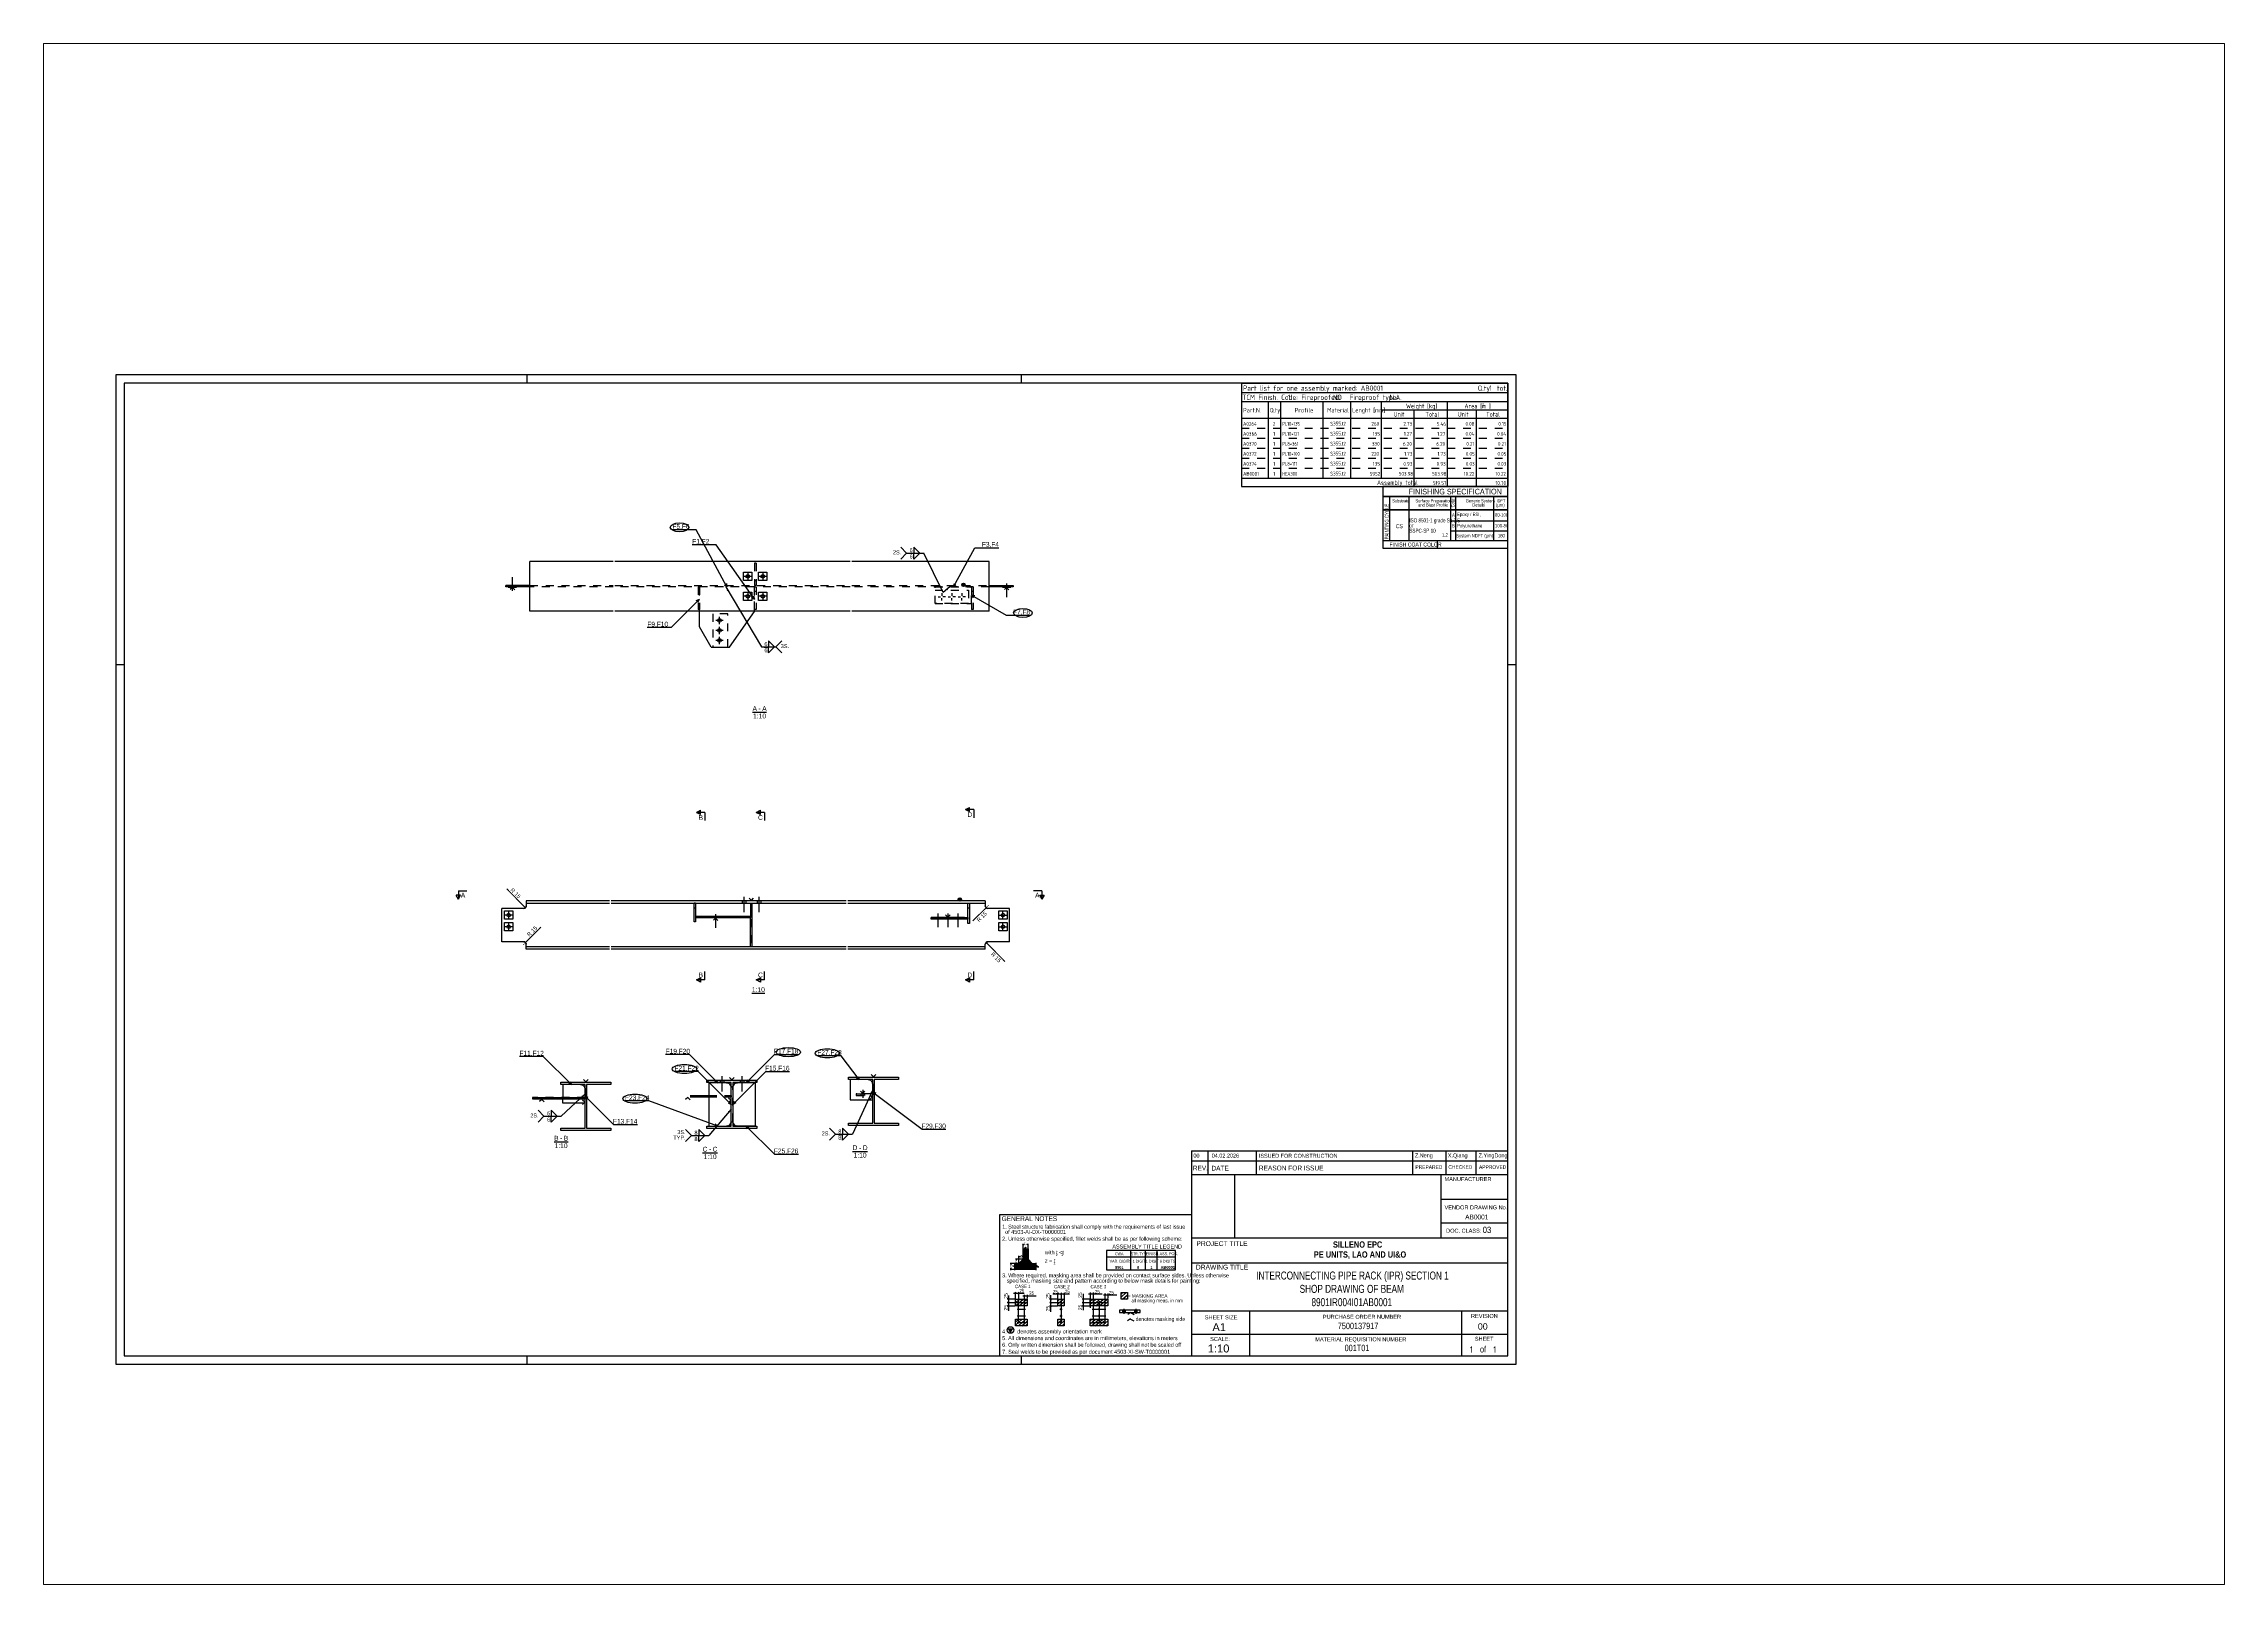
# Paper-space layout 'Layout1' of a CAD drawing. Header units: millimetres. Extents: x 0 to 841, y 0 to 594.
# The model-space entities are those that its viewports show. They can reach past a viewport. Long polylines and large blocks are cut down to what shows.
import ezdxf

# ---------------------------------------------------------------- set-up
doc = ezdxf.new("R2010")
doc.units = ezdxf.units.MM
doc.linetypes.add('DXK_LINE_DOT2', pattern=[3.9198, 1.9599, -1.9599])
doc.layers.add('Viewport layer', color=7, linetype='Continuous', plot=False)
doc.layers.add('WELD_LABELS', color=5, linetype='Continuous')
doc.styles.add('Arial', font='arial.ttf', dxfattribs={"height": 0.2})
doc.styles.add('Arial Bold', font='arialbd.ttf', dxfattribs={"height": 0.2})
doc.styles.add('Arial Narrow', font='ARIALN.TTF', dxfattribs={"height": 0.2})
doc.styles.add('Arial Narrow Bold', font='ARIALNB.TTF', dxfattribs={"height": 0.2})
doc.styles.add('GOST type A', font='', dxfattribs={"height": 0.2})
doc.styles.add('GOST type A Bold', font='', dxfattribs={"height": 0.2})
doc.styles.add('segoeuil', font='', dxfattribs={"height": 0.2})
doc.styles.get('GOST type A').set_extended_font_data('GOST type A')
doc.styles.get('GOST type A Bold').set_extended_font_data('GOST type A', bold=True)
doc.styles.get('segoeuil').set_extended_font_data('segoeuil')

# ---------------------------------------------------------------- blocks, each defined once
blk = doc.blocks.new('Unknown-43779754-1177')
at = {"color": 5, "linetype": 'Continuous'}
for p, q in [((611.5, 330.3), (-229.5, 330.3)), ((-229.5, 330.3), (-229.5, -263.7)), ((611.5, -263.7), (611.5, 330.3)), ((606.5, 325.3), (-224.5, 325.3)), ((-224.5, 325.3), (-224.5, -258.7)), ((606.5, -258.7), (606.5, 325.3)), ((-224.5, -258.7), (606.5, -258.7)), ((-229.5, -263.7), (611.5, -263.7))]:
    blk.add_line(p, q, dxfattribs=at)
at = {"color": 7, "linetype": 'Continuous'}
for p, q in [((17.5, 325.3), (17.5, 330.3)), ((314.5, 325.3), (314.5, 330.3)), ((-224.5, 156.3), (-229.5, 156.3)), ((611.5, 156.3), (606.5, 156.3)), ((17.5, -263.7), (17.5, -258.7)), ((314.5, -263.7), (314.5, -258.7))]:
    blk.add_line(p, q, dxfattribs=at)
blk = doc.blocks.new('Unknown-43779754-11 - 1225')
at = {"color": 6, "linetype": 'Continuous'}
blk.add_line((152.9, 127.9), (161.3, 127.9), dxfattribs=at)
at = {"color": 0, "linetype": 'Continuous'}
blk.add_wipeout([(155.5, 128.6), (155.5, 131.6), (152.9, 131.6), (152.9, 128.6)], dxfattribs=at)
blk.add_wipeout([(157.8, 128.6), (157.8, 131.6), (156.4, 131.6), (156.4, 128.6)], dxfattribs=at)
blk.add_wipeout([(161.3, 128.6), (161.3, 131.6), (158.7, 131.6), (158.7, 128.6)], dxfattribs=at)
blk.add_wipeout([(161, 124.1), (161, 127.1), (153.2, 127.1), (153.2, 124.1)], dxfattribs=at)
at = {"color": 6, "linetype": 'Continuous', "style": 'Arial'}
for s, p in [('A', (152.9, 128.6)), ('A', (158.7, 128.6)), ('1:10', (153.2, 124.1)), ('-', (156.4, 128.6))]:
    blk.add_text(s, height=2.87, dxfattribs=at).set_placement(p)
blk = doc.blocks.new('Unknown-43779754-12 - 1296')
at = {"color": 6, "linetype": 'Continuous'}
blk.add_line((152.5, -40.9), (160.3, -40.9), dxfattribs=at)
at = {"color": 0, "linetype": 'Continuous'}
blk.add_wipeout([(160.3, -40.2), (160.3, -37.2), (152.5, -37.2), (152.5, -40.2)], dxfattribs=at)
at = {"color": 6, "linetype": 'Continuous', "style": 'Arial'}
blk.add_text('1:10', height=2.87, dxfattribs=at).set_placement((152.5, -40.2))
blk = doc.blocks.new('Unknown-43779754-13 - 4834')
at = {"color": 6, "linetype": 'Continuous'}
blk.add_line((33.7, -130.2), (42.2, -130.2), dxfattribs=at)
at = {"color": 0, "linetype": 'Continuous'}
blk.add_wipeout([(36.4, -129.4), (36.4, -126.4), (33.7, -126.4), (33.7, -129.4)], dxfattribs=at)
blk.add_wipeout([(38.6, -129.4), (38.6, -126.4), (37.3, -126.4), (37.3, -129.4)], dxfattribs=at)
blk.add_wipeout([(42.2, -129.4), (42.2, -126.4), (39.5, -126.4), (39.5, -129.4)], dxfattribs=at)
blk.add_wipeout([(41.8, -133.9), (41.8, -130.9), (34, -130.9), (34, -133.9)], dxfattribs=at)
at = {"color": 6, "linetype": 'Continuous', "style": 'Arial'}
for s, p in [('B', (33.7, -129.4)), ('-', (37.3, -129.4)), ('B', (39.5, -129.4)), ('1:10', (34, -133.9))]:
    blk.add_text(s, height=2.87, dxfattribs=at).set_placement(p)
blk = doc.blocks.new('Unknown-43779754-14 - 4922')
at = {"color": 6, "linetype": 'Continuous'}
blk.add_line((122.9, -136.7), (131.8, -136.7), dxfattribs=at)
at = {"color": 0, "linetype": 'Continuous'}
blk.add_wipeout([(125.8, -136), (125.8, -133), (122.9, -133), (122.9, -136)], dxfattribs=at)
blk.add_wipeout([(128, -136), (128, -133), (126.7, -133), (126.7, -136)], dxfattribs=at)
blk.add_wipeout([(131.8, -136), (131.8, -133), (128.9, -133), (128.9, -136)], dxfattribs=at)
blk.add_wipeout([(131.3, -140.5), (131.3, -137.5), (123.5, -137.5), (123.5, -140.5)], dxfattribs=at)
at = {"color": 6, "linetype": 'Continuous', "style": 'Arial'}
for s, p in [('C', (122.9, -136)), ('1:10', (123.5, -140.5)), ('-', (126.7, -136)), ('C', (128.9, -136))]:
    blk.add_text(s, height=2.87, dxfattribs=at).set_placement(p)
blk = doc.blocks.new('Unknown-43779754-15 - 5020')
at = {"color": 6, "linetype": 'Continuous'}
blk.add_line((213, -135.9), (221.9, -135.9), dxfattribs=at)
at = {"color": 0, "linetype": 'Continuous'}
blk.add_wipeout([(215.9, -135.1), (215.9, -132.1), (213, -132.1), (213, -135.1)], dxfattribs=at)
blk.add_wipeout([(218.2, -135.1), (218.2, -132.1), (216.8, -132.1), (216.8, -135.1)], dxfattribs=at)
blk.add_wipeout([(221.9, -135.1), (221.9, -132.1), (219.1, -132.1), (219.1, -135.1)], dxfattribs=at)
blk.add_wipeout([(221.4, -139.6), (221.4, -136.6), (213.6, -136.6), (213.6, -139.6)], dxfattribs=at)
at = {"color": 6, "linetype": 'Continuous', "style": 'Arial'}
for s, p in [('D', (213, -135.1)), ('1:10', (213.6, -139.6)), ('-', (216.8, -135.1)), ('D', (219.1, -135.1))]:
    blk.add_text(s, height=2.87, dxfattribs=at).set_placement(p)
blk = doc.blocks.new('Surfacing-43779754-1247 - 1225')
at = {"color": 7, "linetype": 'Continuous'}
for p, q in [((6.2, 203), (6.2, 202.9)), ((6.2, 202.9), (11.2, 202.9)), ((11.2, 203), (11.2, 202.9))]:
    blk.add_line(p, q, dxfattribs=at)
at = {"color": 246, "linetype": 'DXK_LINE_DOT2'}
blk.add_line((6.2, 203), (11.2, 203), dxfattribs=at)
blk = doc.blocks.new('Surfacing-43779754-1280 - 1225')
at = {"color": 246, "linetype": 'DXK_LINE_DOT2'}
for p, q in [((262.5, 193), (262.5, 201)), ((262.5, 201), (282.5, 201)), ((282.5, 201), (282.5, 193)), ((282.5, 193), (262.5, 193))]:
    blk.add_line(p, q, dxfattribs=at)
blk = doc.blocks.new('Surfacing-43779754-1231 - 1225')
at = {"color": 7, "linetype": 'Continuous'}
for p, q in [((303, 203), (303, 202.9)), ((303, 202.9), (308, 202.9)), ((308, 203), (308, 202.9))]:
    blk.add_line(p, q, dxfattribs=at)
at = {"color": 246, "linetype": 'DXK_LINE_DOT2'}
blk.add_line((303, 203), (308, 203), dxfattribs=at)
blk = doc.blocks.new('Part-43779754-1616 - 1225')
at = {"color": 7, "linetype": 'DXK_LINE_DOT2'}
for p, q in [((262.5, 193), (262.5, 203)), ((262.5, 203), (284.5, 203)), ((284.5, 193), (284.5, 203)), ((262.5, 193), (284.5, 193))]:
    blk.add_line(p, q, dxfattribs=at)
blk = doc.blocks.new('Bolt-43779754-1242 - 1225')
at = {"color": 3, "linetype": 'Continuous'}
for p, q in [((304.4, 203.8), (304.4, 203)), ((304.4, 203.8), (304.4, 203)), ((305.5, 205.1), (305.5, 196.8)), ((305.5, 205.1), (305.5, 196.8)), ((306.6, 203.8), (306.6, 203)), ((306.6, 203.8), (306.6, 203))]:
    blk.add_line(p, q, dxfattribs=at)
blk = doc.blocks.new('Bolt-43779754-1226 - 1225')
at = {"color": 3, "linetype": 'Continuous'}
for p, q in [((7.6, 203), (7.6, 203.8)), ((7.6, 203), (7.6, 203.8)), ((8.7, 200.7), (8.7, 209)), ((8.7, 200.7), (8.7, 209)), ((9.8, 203), (9.8, 203.8)), ((9.8, 203), (9.8, 203.8))]:
    blk.add_line(p, q, dxfattribs=at)
blk = doc.blocks.new('Surfacing-43779754-1252 - 1225')
at = {"color": 7, "linetype": 'Continuous'}
for p, q in [((147.5, 194.9), (147.5, 199.9)), ((147.5, 199.9), (152.5, 199.9)), ((152.5, 199.9), (152.5, 194.9)), ((152.5, 194.9), (147.5, 194.9))]:
    blk.add_line(p, q, dxfattribs=at)
blk = doc.blocks.new('Surfacing-43779754-1236 - 1225')
at = {"color": 7, "linetype": 'Continuous'}
for p, q in [((303, 203), (303, 202.9)), ((303, 202.9), (308, 202.9)), ((308, 203), (308, 202.9))]:
    blk.add_line(p, q, dxfattribs=at)
at = {"color": 246, "linetype": 'DXK_LINE_DOT2'}
blk.add_line((303, 203), (308, 203), dxfattribs=at)
blk = doc.blocks.new('Part-43779754-1623 - 1225')
at = {"color": 7, "linetype": 'DXK_LINE_DOT2'}
for p, q in [((285.5, 203), (284.5, 203)), ((284.5, 203), (284.5, 189.5)), ((285.5, 200.2), (284.5, 200.2)), ((285.5, 203), (285.5, 189.5)), ((285.5, 189.5), (284.5, 189.5))]:
    blk.add_line(p, q, dxfattribs=at)
blk = doc.blocks.new('Surfacing-43779754-1241 - 1225')
at = {"color": 246, "linetype": 'DXK_LINE_DOT2'}
for p, q in [((138, 186.9), (129, 186.9)), ((129, 186.9), (129, 166.9)), ((138, 166.9), (138, 186.9)), ((129, 166.9), (138, 166.9))]:
    blk.add_line(p, q, dxfattribs=at)
blk = doc.blocks.new('Surfacing-43779754-1257 - 1225')
at = {"color": 7, "linetype": 'Continuous'}
for p, q in [((6.2, 203), (6.2, 202.9)), ((6.2, 202.9), (11.2, 202.9)), ((11.2, 203), (11.2, 202.9))]:
    blk.add_line(p, q, dxfattribs=at)
at = {"color": 246, "linetype": 'DXK_LINE_DOT2'}
blk.add_line((6.2, 203), (11.2, 203), dxfattribs=at)
blk = doc.blocks.new('Part-43779754-1258 - 1225')
at = {"linetype": 'Continuous'}
blk.add_hatch(color=2, dxfattribs=at).paths.add_polyline_path([(279.5, 203.4), (278.7, 204.8), (280.3, 204.8)])
at = {"color": 2, "linetype": 'Continuous'}
for p, q in [((19.2, 188.4), (19.2, 218.4)), ((69.2, 218.4), (19.2, 218.4)), ((211.5, 218.4), (70.2, 218.4)), ((295, 218.4), (212.5, 218.4)), ((295, 188.4), (295, 218.4)), ((4.7, 203), (4.7, 203.8)), ((17.7, 203.8), (4.7, 203.8)), ((19.2, 203), (4.7, 203)), ((8.7, 202.7), (7.4, 201.4)), ((8.7, 202.7), (10.1, 201.3)), ((19.2, 203.8), (17.7, 203.8)), ((17.7, 203), (17.7, 203.8)), ((19.2, 203.8), (19.2, 203.8)), ((19.2, 203), (19.2, 203)), ((279.5, 203.4), (278.7, 204.8)), ((278.7, 204.8), (280.3, 204.8)), ((280.3, 204.8), (279.5, 203.4)), ((295, 203.8), (309.5, 203.8)), ((309.5, 203), (295, 203)), ((296.5, 203), (296.5, 203.8)), ((305.5, 202.7), (304.2, 201.4)), ((305.5, 202.7), (306.9, 201.3)), ((309.5, 203.8), (309.5, 203)), ((69.2, 188.4), (19.2, 188.4)), ((211.5, 188.4), (70.2, 188.4)), ((295, 188.4), (212.5, 188.4))]:
    blk.add_line(p, q, dxfattribs=at)
at = {"color": 7, "linetype": 'DXK_LINE_DOT2'}
for p, q in [((19.2, 203.8), (18.2, 203.8)), ((19.2, 203.8), (69.2, 203.8)), ((69.2, 203), (19.2, 203)), ((70.2, 203.8), (211.5, 203.8)), ((211.5, 203), (70.2, 203)), ((212.5, 203.8), (295, 203.8)), ((295, 203), (212.5, 203))]:
    blk.add_line(p, q, dxfattribs=at)
at = {"color": 2, "linetype": 'Continuous'}
blk.add_circle((279.5, 204.3), 1, dxfattribs=at)
blk = doc.blocks.new('Bolt-43779754-1259 - 1225')
at = {"color": 3, "linetype": 'Continuous'}
for p, q in [((150, 211.6), (150, 207.2)), ((159, 211.6), (159, 207.2)), ((152.2, 209.4), (147.8, 209.4)), ((152.2, 197.4), (147.8, 197.4)), ((150, 199.6), (150, 195.2)), ((161.2, 209.4), (156.8, 209.4)), ((161.2, 197.4), (156.8, 197.4)), ((159, 199.6), (159, 195.2))]:
    blk.add_line(p, q, dxfattribs=at)
for centre in [(150, 209.4), (159, 209.4), (150, 197.4), (159, 197.4)]:
    blk.add_circle(centre, 1.1, dxfattribs=at)
blk = doc.blocks.new('Bolt-43779754-1260 - 1225')
at = {"color": 3, "linetype": 'Continuous'}
for p, q in [((264.3, 197), (265.7, 197)), ((266.5, 199.2), (266.5, 197.7)), ((268.7, 197), (267.2, 197)), ((270.3, 197), (271.7, 197)), ((272.5, 199.2), (272.5, 197.7)), ((274.7, 197), (273.2, 197)), ((276.3, 197), (277.7, 197)), ((278.5, 199.2), (278.5, 197.7)), ((280.7, 197), (279.2, 197)), ((266.5, 194.8), (266.5, 196.2)), ((272.5, 194.8), (272.5, 196.2)), ((278.5, 194.8), (278.5, 196.2))]:
    blk.add_line(p, q, dxfattribs=at)
blk = doc.blocks.new('Surfacing-43779754-1265 - 1225')
at = {"color": 7, "linetype": 'Continuous'}
for p, q in [((147.5, 206.9), (147.5, 211.9)), ((147.5, 211.9), (152.5, 211.9)), ((152.5, 211.9), (152.5, 206.9)), ((152.5, 206.9), (147.5, 206.9))]:
    blk.add_line(p, q, dxfattribs=at)
blk = doc.blocks.new('Surfacing-43779754-1270 - 1225')
at = {"color": 7, "linetype": 'Continuous'}
for p, q in [((156.5, 206.9), (156.5, 211.9)), ((156.5, 211.9), (161.5, 211.9)), ((161.5, 211.9), (161.5, 206.9)), ((161.5, 206.9), (156.5, 206.9))]:
    blk.add_line(p, q, dxfattribs=at)
blk = doc.blocks.new('Surfacing-43779754-1275 - 1225')
at = {"color": 7, "linetype": 'Continuous'}
for p, q in [((156.5, 194.9), (156.5, 199.9)), ((156.5, 199.9), (161.5, 199.9)), ((161.5, 199.9), (161.5, 194.9)), ((161.5, 194.9), (156.5, 194.9))]:
    blk.add_line(p, q, dxfattribs=at)
blk = doc.blocks.new('Part-43779754-1615 - 1225')
at = {"color": 7, "linetype": 'DXK_LINE_DOT2'}
for p, q in [((155, 217.3), (154, 217.3)), ((154, 217.3), (154, 203.9)), ((155, 217.3), (155, 203.9)), ((155, 206.6), (154, 206.6)), ((154, 203.9), (154, 203.8)), ((154, 203.8), (154, 203.9)), ((155, 203.8), (154, 203.8)), ((155, 203.9), (155, 203.8)), ((155, 203.8), (155, 203.9))]:
    blk.add_line(p, q, dxfattribs=at)
blk = doc.blocks.new('Part-43779754-1618 - 1225')
at = {"color": 7, "linetype": 'DXK_LINE_DOT2'}
for p, q in [((154, 203), (121, 203)), ((121, 188.4), (121, 203)), ((154, 188.3), (154, 203))]:
    blk.add_line(p, q, dxfattribs=at)
at = {"color": 2, "linetype": 'Continuous'}
for p, q in [((121, 179), (121, 188.4)), ((139, 166.9), (154, 188.3)), ((154, 188.3), (154, 188.4)), ((128, 166.9), (121, 179)), ((128, 166.9), (139, 166.9))]:
    blk.add_line(p, q, dxfattribs=at)
blk = doc.blocks.new('Part-43779754-1621 - 1225')
at = {"color": 7, "linetype": 'DXK_LINE_DOT2'}
for p, q in [((121, 203), (120.2, 203)), ((120.2, 203), (120.2, 189.5)), ((121, 200.2), (120.2, 200.2)), ((121, 203), (121, 189.5)), ((121, 189.5), (120.2, 189.5))]:
    blk.add_line(p, q, dxfattribs=at)
blk = doc.blocks.new('Part-43779754-1622 - 1225')
at = {"color": 7, "linetype": 'DXK_LINE_DOT2'}
for p, q in [((154, 189.5), (154, 203)), ((154, 203), (155, 203)), ((155, 200.2), (154, 200.2)), ((155, 203), (155, 189.5)), ((155, 189.5), (154, 189.5))]:
    blk.add_line(p, q, dxfattribs=at)
blk = doc.blocks.new('Bolt-43779754-1624 - 1225')
at = {"color": 3, "linetype": 'Continuous'}
for p, q in [((133, 180.7), (133, 185.1)), ((135.2, 182.9), (130.8, 182.9)), ((135.2, 176.9), (130.8, 176.9)), ((135.2, 170.9), (130.8, 170.9)), ((133, 174.7), (133, 179.1)), ((133, 168.7), (133, 173.1))]:
    blk.add_line(p, q, dxfattribs=at)
for centre in [(133, 182.9), (133, 176.9), (133, 170.9)]:
    blk.add_circle(centre, 1.1, dxfattribs=at)
blk = doc.blocks.new('Part-43779754-1793 - 1296')
at = {"color": 2, "linetype": 'Continuous'}
for p, q in [((117.9, 2), (117.9, 13.1)), ((118.7, 13.1), (118.7, 5.3)), ((118.7, 2), (117.9, 2)), ((118.7, 4.5), (118.7, 2))]:
    blk.add_line(p, q, dxfattribs=at)
at = {"color": 7, "linetype": 'DXK_LINE_DOT2'}
for p, q in [((118.7, 13.1), (117.9, 13.1)), ((117.9, 10.3), (118.7, 10.3)), ((118.7, 5.3), (118.7, 4.5))]:
    blk.add_line(p, q, dxfattribs=at)
blk = doc.blocks.new('Bolt-43779754-1324 - 1296')
at = {"color": 3, "linetype": 'Continuous'}
for p, q in [((301.1, 6), (305.5, 6)), ((303.3, 3.8), (303.3, 8.2)), ((303.3, -3.2), (303.3, 1.2)), ((301.1, -1), (305.5, -1))]:
    blk.add_line(p, q, dxfattribs=at)
for centre in [(303.3, 6), (303.3, -1)]:
    blk.add_circle(centre, 1.1, dxfattribs=at)
blk = doc.blocks.new('Surfacing-43779754-1344 - 1296')
at = {"color": 7, "linetype": 'Continuous'}
for p, q in [((3.9, 1.5), (8.9, 1.5)), ((3.9, -3.5), (3.9, 1.5)), ((8.9, 1.5), (8.9, -3.5)), ((8.9, -3.5), (3.9, -3.5))]:
    blk.add_line(p, q, dxfattribs=at)
blk = doc.blocks.new('Surfacing-43779754-1349 - 1296')
at = {"color": 7, "linetype": 'Continuous'}
for p, q in [((126.7, 4.5), (135.7, 4.5)), ((126.7, 4.5), (126.7, 4.5)), ((126.7, 4.5), (135.7, 4.5)), ((135.7, 4.5), (135.7, 4.5))]:
    blk.add_line(p, q, dxfattribs=at)
blk = doc.blocks.new('Surfacing-43779754-1354 - 1296')
at = {"color": 7, "linetype": 'Continuous'}
for p, q in [((145.2, 14.5), (145.2, 14.5)), ((150.2, 14.5), (145.2, 14.5)), ((150.2, 14.5), (150.2, 14.5))]:
    blk.add_line(p, q, dxfattribs=at)
at = {"color": 246, "linetype": 'DXK_LINE_DOT2'}
blk.add_line((150.2, 14.5), (145.2, 14.5), dxfattribs=at)
blk = doc.blocks.new('Surfacing-43779754-1355 - 1296')
at = {"color": 7, "linetype": 'Continuous'}
for p, q in [((300.8, 1.5), (305.8, 1.5)), ((300.8, -3.5), (300.8, 1.5)), ((305.8, 1.5), (305.8, -3.5)), ((305.8, -3.5), (300.8, -3.5))]:
    blk.add_line(p, q, dxfattribs=at)
blk = doc.blocks.new('Surfacing-43779754-1360 - 1296')
at = {"color": 7, "linetype": 'Continuous'}
for p, q in [((300.8, 8.5), (305.8, 8.5)), ((300.8, 3.5), (300.8, 8.5)), ((305.8, 3.5), (300.8, 3.5)), ((305.8, 8.5), (305.8, 3.5))]:
    blk.add_line(p, q, dxfattribs=at)
blk = doc.blocks.new('Surfacing-43779754-1361 - 1296')
at = {"color": 7, "linetype": 'Continuous'}
for p, q in [((3.9, 8.5), (8.9, 8.5)), ((3.9, 3.5), (3.9, 8.5)), ((8.9, 3.5), (3.9, 3.5)), ((8.9, 8.5), (8.9, 3.5))]:
    blk.add_line(p, q, dxfattribs=at)
blk = doc.blocks.new('Bolt-43779754-1366 - 1296')
at = {"color": 3, "linetype": 'Continuous'}
for p, q in [((8.625, 6), (4.225, 6)), ((6.425, 3.8), (6.425, 8.2)), ((6.425, -3.2), (6.425, 1.2)), ((8.625, -1), (4.225, -1))]:
    blk.add_line(p, q, dxfattribs=at)
for centre in [(6.425, 6), (6.425, -1)]:
    blk.add_circle(centre, 1.1, dxfattribs=at)
blk = doc.blocks.new('Part-43779754-1381 - 1296')
at = {"linetype": 'Continuous'}
blk.add_hatch(color=2, dxfattribs=at).paths.add_polyline_path([(277.3, 14.5), (276.5, 15.9), (278.1, 15.9)])
at = {"color": 2, "linetype": 'Continuous'}
for p, q in [((17, 14.5), (17, 13.1)), ((66.9, 14.5), (17, 14.5)), ((17, 13.1), (17, 11.5)), ((17, 13.1), (66.9, 13.1)), ((209.2, 14.5), (67.9, 14.5)), ((67.9, 13.1), (209.2, 13.1)), ((152.2, 14.8), (150.8, 16.2)), ((152.2, 14.8), (153.5, 16.1)), ((292.7, 14.5), (210.2, 14.5)), ((210.2, 13.1), (292.7, 13.1)), ((277.3, 14.5), (276.5, 15.9)), ((276.5, 15.9), (278.1, 15.9)), ((278.1, 15.9), (277.3, 14.5)), ((292.7, 14.5), (292.7, 13.1)), ((292.7, 13.1), (292.7, 11.5)), ((15.5, 10), (2.4, 10)), ((2.4, -10), (2.4, 10)), ((15.5, 10), (16, 10.1)), ((16.9, 11), (17, 11.5)), ((292.7, 11.5), (292.8, 11)), ((293.8, 10.1), (294.2, 10)), ((307.3, 10), (294.2, 10)), ((307.3, -10), (307.3, 10)), ((15.5, -10), (2.4, -10)), ((16, -10.1), (15.5, -10)), ((17, -11.5), (16.9, -11)), ((17, -14.5), (17, -11.5)), ((292.8, -11), (292.7, -11.5)), ((292.7, -14.5), (292.7, -11.5)), ((294.2, -10), (293.8, -10.1)), ((307.3, -10), (294.2, -10)), ((66.9, -13.1), (17, -13.1)), ((66.9, -14.5), (17, -14.5)), ((209.2, -13.1), (67.9, -13.1)), ((209.2, -14.5), (67.9, -14.5)), ((292.7, -13.1), (210.2, -13.1)), ((292.7, -14.5), (210.2, -14.5))]:
    blk.add_line(p, q, dxfattribs=at)
at = {"color": 7, "linetype": 'DXK_LINE_DOT2'}
for p, q in [((16, 10.1), (15.5, 10)), ((17, 11.5), (16.9, 11)), ((292.8, 11), (292.7, 11.5)), ((294.2, 10), (293.8, 10.1)), ((15.5, -10), (16, -10.1)), ((16.9, -11), (17, -11.5)), ((292.7, -11.5), (292.8, -11)), ((293.8, -10.1), (294.2, -10))]:
    blk.add_line(p, q, dxfattribs=at)
at = {"color": 2, "linetype": 'Continuous'}
blk.add_circle((277.3, 15.4), 1, dxfattribs=at)
for centre, start, end in [((15.5, 11.5), 288, 342), ((294.2, 11.5), 198, 252), ((15.5, -11.5), 18, 72), ((294.2, -11.5), 108, 162)]:
    blk.add_arc(centre, 1.5, start, end, dxfattribs=at)
at = {"color": 7, "linetype": 'DXK_LINE_DOT2'}
for centre, start, end in [((15.5, 11.5), 288, 342), ((294.2, 11.5), 198, 252), ((15.5, -11.5), 18, 72), ((294.2, -11.5), 108, 162)]:
    blk.add_arc(centre, 1.5, start, end, dxfattribs=at)
blk = doc.blocks.new('Bolt-43779754-1386 - 1296')
at = {"color": 3, "linetype": 'Continuous'}
for p, q in [((146.6, 14.5), (146.6, 13.1)), ((146.6, 14.5), (146.6, 13.1)), ((147.7, 16.9), (147.7, 7.7)), ((147.7, 16.9), (147.7, 7.7)), ((148.8, 14.5), (148.8, 13.1)), ((148.8, 14.5), (148.8, 13.1)), ((155.6, 14.5), (155.6, 13.1)), ((155.6, 14.5), (155.6, 13.1)), ((156.7, 16.9), (156.7, 7.7)), ((156.7, 16.9), (156.7, 7.7)), ((157.8, 14.5), (157.8, 13.1)), ((157.8, 14.5), (157.8, 13.1))]:
    blk.add_line(p, q, dxfattribs=at)
blk = doc.blocks.new('Bolt-43779754-1391 - 1296')
at = {"color": 3, "linetype": 'Continuous'}
for p, q in [((263.1, 4.5), (263.1, 3.5)), ((264.2, 7), (264.2, -1.3)), ((265.3, 4.5), (265.3, 3.5)), ((269.1, 4.5), (269.1, 3.5)), ((270.2, 7), (270.2, -1.3)), ((271.3, 4.5), (271.3, 3.5)), ((275.1, 4.5), (275.1, 3.5)), ((276.2, 7), (276.2, -1.3)), ((277.3, 4.5), (277.3, 3.5))]:
    blk.add_line(p, q, dxfattribs=at)
blk = doc.blocks.new('Surfacing-43779754-1396 - 1296')
at = {"color": 7, "linetype": 'Continuous'}
for p, q in [((145.2, 14.5), (145.2, 14.5)), ((150.2, 14.5), (145.2, 14.5)), ((150.2, 14.5), (150.2, 14.5))]:
    blk.add_line(p, q, dxfattribs=at)
at = {"color": 246, "linetype": 'DXK_LINE_DOT2'}
blk.add_line((150.2, 14.5), (145.2, 14.5), dxfattribs=at)
blk = doc.blocks.new('Surfacing-43779754-1397 - 1296')
at = {"color": 7, "linetype": 'Continuous'}
for p, q in [((154.2, 14.5), (154.2, 14.5)), ((159.2, 14.5), (154.2, 14.5)), ((159.2, 14.5), (159.2, 14.5))]:
    blk.add_line(p, q, dxfattribs=at)
at = {"color": 246, "linetype": 'DXK_LINE_DOT2'}
blk.add_line((159.2, 14.5), (154.2, 14.5), dxfattribs=at)
blk = doc.blocks.new('Surfacing-43779754-1398 - 1296')
at = {"color": 7, "linetype": 'Continuous'}
for p, q in [((154.2, 14.5), (154.2, 14.5)), ((159.2, 14.5), (154.2, 14.5)), ((159.2, 14.5), (159.2, 14.5))]:
    blk.add_line(p, q, dxfattribs=at)
at = {"color": 246, "linetype": 'DXK_LINE_DOT2'}
blk.add_line((159.2, 14.5), (154.2, 14.5), dxfattribs=at)
blk = doc.blocks.new('Surfacing-43779754-1403 - 1296')
at = {"color": 7, "linetype": 'Continuous'}
for p, q in [((280.2, 4.5), (260.2, 4.5)), ((260.2, 4.5), (260.2, 4.5)), ((280.2, 4.5), (260.2, 4.5)), ((280.2, 4.5), (280.2, 4.5))]:
    blk.add_line(p, q, dxfattribs=at)
blk = doc.blocks.new('Part-43779754-1794 - 1296')
at = {"color": 2, "linetype": 'Continuous'}
for p, q in [((151.7, 13), (151.7, 5.3)), ((152.7, 13), (151.7, 13)), ((151.7, -13), (151.7, 4.5)), ((152.7, -13), (152.7, 13)), ((152.7, -13), (151.7, -13))]:
    blk.add_line(p, q, dxfattribs=at)
at = {"color": 7, "linetype": 'DXK_LINE_DOT2'}
for p, q in [((151.7, 10.2), (152.7, 10.2)), ((151.7, 4.5), (151.7, 5.3)), ((151.7, -10.2), (152.7, -10.2))]:
    blk.add_line(p, q, dxfattribs=at)
blk = doc.blocks.new('Part-43779754-1787 - 1296')
at = {"color": 7, "linetype": 'DXK_LINE_DOT2'}
for p, q in [((152.7, 13), (151.7, 13)), ((151.7, 13), (151.7, -13)), ((152.7, 10.2), (151.7, 10.2)), ((152.7, -13), (152.7, 13)), ((151.7, -10.2), (152.7, -10.2)), ((152.7, -13), (151.7, -13))]:
    blk.add_line(p, q, dxfattribs=at)
blk = doc.blocks.new('Part-43779754-1788 - 1296')
at = {"color": 2, "linetype": 'Continuous'}
for p, q in [((260.2, 3.5), (260.2, 4.5)), ((260.2, 4.5), (282.2, 4.5)), ((282.2, 3.5), (260.2, 3.5)), ((270.2, 4.8), (268.8, 6.2)), ((270.2, 4.8), (271.5, 6.1))]:
    blk.add_line(p, q, dxfattribs=at)
at = {"color": 7, "linetype": 'DXK_LINE_DOT2'}
blk.add_line((282.2, 4.5), (282.2, 3.5), dxfattribs=at)
blk = doc.blocks.new('Part-43779754-1790 - 1296')
at = {"color": 2, "linetype": 'Continuous'}
for p, q in [((118.7, 5.3), (151.7, 5.3)), ((118.7, 5.3), (118.7, 4.5)), ((118.7, 4.5), (151.7, 4.5)), ((125.7, 4.5), (125.7, 5.3)), ((130.7, 4.2), (129.4, 2.9)), ((130.7, 4.2), (132.1, 2.8)), ((136.7, 4.5), (136.7, 5.3)), ((151.7, 5.3), (151.7, 4.5))]:
    blk.add_line(p, q, dxfattribs=at)
blk = doc.blocks.new('Part-43779754-1795 - 1296')
at = {"color": 2, "linetype": 'Continuous'}
for p, q in [((282.2, 1), (282.2, 13.1)), ((283.2, 13.1), (283.2, 1)), ((283.2, 1), (282.2, 1))]:
    blk.add_line(p, q, dxfattribs=at)
at = {"color": 7, "linetype": 'DXK_LINE_DOT2'}
for p, q in [((282.2, 13.1), (283.2, 13.1)), ((282.2, 10.3), (283.2, 10.3))]:
    blk.add_line(p, q, dxfattribs=at)
blk = doc.blocks.new('Bolt-43779754-1796 - 1296')
at = {"color": 3, "linetype": 'Continuous'}
for p, q in [((129.6, 5.3), (129.6, 4.5)), ((129.6, 5.3), (129.6, 4.5)), ((129.6, 5.3), (129.6, 4.5)), ((130.7, 6.5), (130.7, -1.7)), ((130.7, 6.5), (130.7, -1.7)), ((130.7, 6.5), (130.7, -1.7)), ((131.8, 5.3), (131.8, 4.5)), ((131.8, 5.3), (131.8, 4.5)), ((131.8, 5.3), (131.8, 4.5))]:
    blk.add_line(p, q, dxfattribs=at)
blk = doc.blocks.new('Part-43779754-4838 - 4834')
at = {"color": 7, "linetype": 'DXK_LINE_DOT2'}
for p, q in [((52.4, -103.6), (20.8, -103.6)), ((20.8, -104.4), (52.4, -104.4)), ((28.4, -104.4), (28.4, -103.6)), ((52.4, -104.4), (52.4, -103.6))]:
    blk.add_line(p, q, dxfattribs=at)
at = {"color": 2, "linetype": 'Continuous'}
for p, q in [((20.8, -103.6), (20.8, -104.4)), ((20.8, -103.6), (52.4, -103.6)), ((20.8, -104.4), (52.4, -104.4)), ((26.3, -104.7), (25, -106)), ((26.3, -104.7), (27.7, -106.1)), ((52.4, -104.4), (52.4, -103.6))]:
    blk.add_line(p, q, dxfattribs=at)
blk = doc.blocks.new('Part-43779754-4841 - 4834')
at = {"color": 2, "linetype": 'Continuous'}
for p, q in [((38.9, -95.8), (38.9, -103.6)), ((38.9, -106.9), (38.9, -104.4)), ((49.6, -95.8), (50.3, -95.9)), ((52.3, -97.9), (52.4, -98.6)), ((52.4, -106.9), (38.9, -106.9))]:
    blk.add_line(p, q, dxfattribs=at)
at = {"color": 7, "linetype": 'DXK_LINE_DOT2'}
for p, q in [((49.6, -95.8), (38.9, -95.8)), ((38.9, -103.6), (38.9, -104.4)), ((50.3, -95.9), (49.6, -95.8)), ((52.4, -98.6), (52.3, -97.9)), ((52.4, -98.6), (52.4, -106.9))]:
    blk.add_line(p, q, dxfattribs=at)
at = {"color": 2, "linetype": 'Continuous'}
blk.add_arc((49.6, -98.6), 2.8, 15, 75, dxfattribs=at)
at = {"color": 7, "linetype": 'DXK_LINE_DOT2'}
blk.add_arc((49.6, -98.6), 2.8, 15, 75, dxfattribs=at)
blk = doc.blocks.new('Part-43779754-4844 - 4834')
at = {"color": 2, "linetype": 'Continuous'}
for p, q in [((37.8, -95.8), (37.8, -94.4)), ((37.8, -94.4), (67.8, -94.4)), ((52.4, -95.8), (37.8, -95.8)), ((52.8, -94.1), (51.4, -92.7)), ((52.4, -122), (52.4, -95.8)), ((52.8, -94.1), (54.1, -92.8)), ((67.8, -95.8), (53.2, -95.8)), ((53.2, -95.8), (53.2, -122)), ((67.8, -94.4), (67.8, -95.8)), ((52.1, -106.4), (50.7, -107.8)), ((52.1, -106.4), (50.7, -107.8)), ((52.1, -106.4), (50.8, -105.1)), ((52.1, -106.4), (50.8, -105.1)), ((37.8, -123.4), (37.8, -122)), ((37.8, -122), (52.4, -122)), ((67.8, -123.4), (37.8, -123.4)), ((53.2, -122), (67.8, -122)), ((67.8, -122), (67.8, -123.4))]:
    blk.add_line(p, q, dxfattribs=at)
blk = doc.blocks.new('Part-43779754-4923 - 4922')
at = {"color": 2, "linetype": 'Continuous'}
for p, q in [((141, -97.5), (141.1, -96.8)), ((143, -94.8), (143.8, -94.7)), ((154.5, -94.7), (143.8, -94.7)), ((154.5, -94.7), (154.5, -120.7)), ((141.1, -118.6), (141, -117.9)), ((143.8, -120.7), (143, -120.6)), ((154.5, -120.7), (143.8, -120.7))]:
    blk.add_line(p, q, dxfattribs=at)
at = {"color": 7, "linetype": 'DXK_LINE_DOT2'}
for p, q in [((141.1, -96.8), (141, -97.5)), ((141, -117.9), (141, -97.5)), ((143.8, -94.7), (143, -94.8)), ((141, -117.9), (141.1, -118.6)), ((143, -120.6), (143.8, -120.7))]:
    blk.add_line(p, q, dxfattribs=at)
at = {"color": 2, "linetype": 'Continuous'}
for centre, start, end in [((143.8, -97.5), 105, 165), ((143.8, -117.9), 195, 255)]:
    blk.add_arc(centre, 2.8, start, end, dxfattribs=at)
at = {"color": 7, "linetype": 'DXK_LINE_DOT2'}
for centre, start, end in [((143.8, -97.5), 105, 165), ((143.8, -117.9), 195, 255)]:
    blk.add_arc(centre, 2.8, start, end, dxfattribs=at)
blk = doc.blocks.new('Part-43779754-4926 - 4922')
at = {"color": 2, "linetype": 'Continuous'}
for p, q in [((114, -103.5), (112.7, -104.8)), ((114, -103.5), (115.4, -104.9)), ((115.5, -102.4), (126.6, -102.4)), ((115.5, -103.2), (126.6, -103.2)), ((125.5, -103.2), (125.5, -102.4))]:
    blk.add_line(p, q, dxfattribs=at)
at = {"color": 7, "linetype": 'DXK_LINE_DOT2'}
for p, q in [((126.6, -102.4), (140.1, -102.4)), ((126.6, -103.2), (140.1, -103.2)), ((140.1, -102.4), (140.1, -103.2))]:
    blk.add_line(p, q, dxfattribs=at)
blk = doc.blocks.new('Bolt-43779754-4938 - 4922')
at = {"color": 3, "linetype": 'Continuous'}
for p, q in [((134.5, -90.7), (134.5, -100)), ((134.5, -90.7), (134.5, -100)), ((146.5, -90.7), (146.5, -100)), ((146.5, -90.7), (146.5, -100)), ((133.4, -93.2), (133.4, -94.6)), ((133.4, -93.2), (133.4, -94.6)), ((135.6, -93.2), (135.6, -94.6)), ((135.6, -93.2), (135.6, -94.6)), ((145.4, -93.2), (145.4, -94.6)), ((145.4, -93.2), (145.4, -94.6)), ((147.6, -93.2), (147.6, -94.6)), ((147.6, -93.2), (147.6, -94.6))]:
    blk.add_line(p, q, dxfattribs=at)
blk = doc.blocks.new('Part-43779754-4930 - 4922')
at = {"color": 2, "linetype": 'Continuous'}
for p, q in [((137.3, -94.7), (126.6, -94.7)), ((126.6, -94.7), (126.6, -120.7)), ((137.3, -94.7), (138, -94.8)), ((140, -96.8), (140.1, -97.5)), ((140.1, -117.9), (140, -118.6)), ((126.6, -120.7), (137.3, -120.7)), ((138, -120.6), (137.3, -120.7))]:
    blk.add_line(p, q, dxfattribs=at)
at = {"color": 7, "linetype": 'DXK_LINE_DOT2'}
for p, q in [((138, -94.8), (137.3, -94.7)), ((140.1, -97.5), (140, -96.8)), ((140.1, -117.9), (140.1, -97.5)), ((140, -118.6), (140.1, -117.9)), ((137.3, -120.7), (138, -120.6))]:
    blk.add_line(p, q, dxfattribs=at)
at = {"color": 2, "linetype": 'Continuous'}
for centre, start, end in [((137.3, -97.5), 15, 75), ((137.3, -117.9), 285, 345)]:
    blk.add_arc(centre, 2.8, start, end, dxfattribs=at)
at = {"color": 7, "linetype": 'DXK_LINE_DOT2'}
for centre, start, end in [((137.3, -97.5), 15, 75), ((137.3, -117.9), 285, 345)]:
    blk.add_arc(centre, 2.8, start, end, dxfattribs=at)
blk = doc.blocks.new('Part-43779754-4932 - 4922')
at = {"color": 2, "linetype": 'Continuous'}
for p, q in [((140.5, -92.9), (139.1, -91.5)), ((140.5, -92.9), (141.8, -91.6)), ((125.5, -94.6), (125.5, -93.2)), ((125.5, -93.2), (155.5, -93.2)), ((140.1, -94.6), (125.5, -94.6)), ((139.8, -105.2), (138.5, -103.9)), ((139.8, -105.2), (138.5, -103.9)), ((140.1, -120.8), (140.1, -94.6)), ((155.5, -94.6), (141, -94.6)), ((141, -94.6), (141, -120.8)), ((155.5, -93.2), (155.5, -94.6)), ((139.8, -105.2), (138.4, -106.6)), ((139.8, -105.2), (138.4, -106.6)), ((125.5, -122.2), (125.5, -120.8)), ((125.5, -120.8), (140.1, -120.8)), ((155.5, -122.2), (125.5, -122.2)), ((141, -120.8), (155.5, -120.8)), ((155.5, -120.8), (155.5, -122.2))]:
    blk.add_line(p, q, dxfattribs=at)
blk = doc.blocks.new('Part-43779754-5030 - 5020')
at = {"color": 2, "linetype": 'Continuous'}
for p, q in [((210.6, -92.8), (210.6, -91.4)), ((210.6, -91.4), (240.6, -91.4)), ((225.6, -91.1), (224.2, -89.7)), ((225.6, -91.1), (226.9, -89.8)), ((240.6, -91.4), (240.6, -92.8)), ((225.1, -92.8), (210.6, -92.8)), ((224.8, -103.4), (223.4, -104.8)), ((224.8, -103.4), (223.4, -104.8)), ((224.8, -103.4), (223.5, -102.1)), ((224.8, -103.4), (223.5, -102.1)), ((225.1, -119), (225.1, -92.8)), ((240.6, -92.8), (226, -92.8)), ((226, -92.8), (226, -119)), ((210.6, -120.4), (210.6, -119)), ((210.6, -119), (225.1, -119)), ((240.6, -120.4), (210.6, -120.4)), ((226, -119), (240.6, -119)), ((240.6, -119), (240.6, -120.4))]:
    blk.add_line(p, q, dxfattribs=at)
blk = doc.blocks.new('Part-43779754-5022 - 5020')
at = {"color": 7, "linetype": 'DXK_LINE_DOT2'}
for p, q in [((215.1, -101.4), (215.1, -102.4)), ((225.1, -101.4), (215.1, -101.4)), ((215.1, -102.4), (225.1, -102.4)), ((225.1, -102.4), (225.1, -101.4))]:
    blk.add_line(p, q, dxfattribs=at)
at = {"color": 2, "linetype": 'Continuous'}
for q in [(217.7, -99.7), (220.4, -99.8)]:
    blk.add_line((219.1, -101.1), q, dxfattribs=at)
blk = doc.blocks.new('Part-43779754-5029 - 5020')
at = {"color": 2, "linetype": 'Continuous'}
for p, q in [((211.6, -92.8), (211.6, -104.9)), ((222.3, -92.8), (223.1, -92.9)), ((225, -94.9), (225.1, -95.6)), ((211.6, -104.9), (225.1, -104.9))]:
    blk.add_line(p, q, dxfattribs=at)
at = {"color": 7, "linetype": 'DXK_LINE_DOT2'}
for p, q in [((222.3, -92.8), (211.6, -92.8)), ((223.1, -92.9), (222.3, -92.8)), ((225.1, -95.6), (225, -94.9)), ((225.1, -95.6), (225.1, -104.9))]:
    blk.add_line(p, q, dxfattribs=at)
at = {"color": 2, "linetype": 'Continuous'}
blk.add_arc((222.3, -95.6), 2.8, 15, 75, dxfattribs=at)
at = {"color": 7, "linetype": 'DXK_LINE_DOT2'}
blk.add_arc((222.3, -95.6), 2.8, 15, 75, dxfattribs=at)
blk = doc.blocks.new('Surfacing-43779754-5039 - 5020')
at = {"color": 246, "linetype": 'DXK_LINE_DOT2'}
for p, q in [((215.1, -101.4), (215.1, -101.4)), ((215.1, -101.4), (223.1, -101.4)), ((223.1, -101.4), (215.1, -101.4)), ((223.1, -101.4), (223.1, -101.4))]:
    blk.add_line(p, q, dxfattribs=at)
blk = doc.blocks.new('Bolt-43779754-5031 - 5020')
at = {"color": 3, "linetype": 'DXK_LINE_DOT2'}
for p, q in [((218, -101.4), (218, -102.4)), ((218, -101.4), (218, -102.4)), ((219.1, -99), (219.1, -107.2)), ((219.1, -99), (219.1, -107.2)), ((220.2, -101.4), (220.2, -102.4)), ((220.2, -101.4), (220.2, -102.4))]:
    blk.add_line(p, q, dxfattribs=at)
blk = doc.blocks.new('RadiusDimension-43779754-9424 - 1296')
at = {"linetype": 'Continuous'}
blk.add_hatch(color=7, dxfattribs=at).paths.add_polyline_path([(294.4, -12), (293.2, -10.4), (294.8, -11.7)])
at = {"color": 7, "linetype": 'Continuous'}
blk.add_line((293.2, -10.4), (304.5, -21.8), dxfattribs=at)
blk.add_arc((294.2, -11.5), 1.5, 108, 162, dxfattribs=at)
at = {"color": 0}
blk.add_wipeout([(300.8, -23.4), (303.2, -20.9), (297.5, -15.2), (295.1, -17.7)], dxfattribs=at)
at = {"color": 7, "style": 'Arial'}
blk.add_text('R 15', height=2.39, rotation=-45.0001, dxfattribs=at).set_placement((295.8, -17.7))
blk = doc.blocks.new('RadiusDimension-43779754-9397 - 1296')
at = {"linetype": 'Continuous'}
blk.add_hatch(color=7, dxfattribs=at).paths.add_polyline_path([(15.3, 12), (16.6, 10.4), (15, 11.7)])
at = {"color": 7, "linetype": 'Continuous'}
blk.add_line((16.6, 10.4), (5.3, 21.7), dxfattribs=at)
blk.add_arc((15.5, 11.5), 1.5, 288, 342, dxfattribs=at)
at = {"color": 0}
blk.add_wipeout([(12.3, 15.1), (14.8, 17.6), (9.1, 23.3), (6.6, 20.8)], dxfattribs=at)
at = {"color": 7, "style": 'Arial'}
blk.add_text('R 15', height=2.39, rotation=-45.0001, dxfattribs=at).set_placement((7.3, 20.8))
blk = doc.blocks.new('RadiusDimension-43779754-9411 - 1296')
at = {"linetype": 'Continuous'}
blk.add_hatch(color=7, dxfattribs=at).paths.add_polyline_path([(15, -11.7), (16.6, -10.4), (15.3, -12)])
at = {"color": 7, "linetype": 'Continuous'}
blk.add_line((16.6, -10.4), (25.8, -1.2), dxfattribs=at)
blk.add_arc((15.5, -11.5), 1.5, 18, 72, dxfattribs=at)
at = {"color": 0}
blk.add_wipeout([(24.5, -2.1), (22, 0.4), (16.4, -5.3), (18.8, -7.7)], dxfattribs=at)
at = {"color": 7, "style": 'Arial'}
blk.add_text('R 15', height=2.39, rotation=45.0001, dxfattribs=at).set_placement((18.8, -7))
blk = doc.blocks.new('RadiusDimension-43779754-9434 - 1296')
at = {"linetype": 'Continuous'}
blk.add_hatch(color=7, dxfattribs=at).paths.add_polyline_path([(294.8, 11.7), (293.2, 10.4), (294.4, 12)])
at = {"color": 7, "linetype": 'Continuous'}
blk.add_line((293.2, 10.4), (285.2, 2.5), dxfattribs=at)
blk.add_arc((294.2, 11.5), 1.5, 198, 252, dxfattribs=at)
at = {"color": 0}
blk.add_wipeout([(294.7, 6.6), (292.2, 9.1), (286.5, 3.4), (289, 0.9)], dxfattribs=at)
at = {"color": 7, "style": 'Arial'}
blk.add_text('R 15', height=2.39, rotation=45.0001, dxfattribs=at).set_placement((289, 1.6))
blk = doc.blocks.new('0_TCM_4503_AIVD_AD_NOTE_BLOCK-43779754-14248')
at = {"linetype": 'Continuous'}
for points in [[(312.9, -203.1), (315.4, -203.1), (315.4, -200.6)], [(318.4, -203.1), (320.9, -203.1), (318.4, -200.6)], [(312.3, -226.5), (312.6, -226.5), (312.4, -226.5)], [(312.3, -226.6), (312.6, -226.6), (312.6, -226.6)], [(312.3, -226.6), (312.6, -226.6), (312.3, -226.6)], [(312.3, -226.7), (312.6, -226.7), (312.6, -226.7)], [(312.3, -226.7), (312.6, -226.7), (312.3, -226.7)], [(312.3, -230.5), (312.6, -230.5), (312.4, -230.5)], [(312.3, -230.7), (312.6, -230.7), (312.6, -230.7)], [(312.3, -230.7), (312.6, -230.7), (312.3, -230.7)], [(312.3, -230.8), (312.6, -230.8), (312.6, -230.8)], [(312.4, -230.8), (312.6, -230.8), (312.3, -230.8)], [(312.3, -234.5), (312.6, -234.5), (312.4, -234.5)], [(312.3, -234.8), (312.6, -234.8), (312.6, -234.8)], [(312.4, -234.8), (312.6, -234.8), (312.3, -234.8)], [(312.4, -226.5), (312.6, -226.5), (312.5, -226.4)], [(312.4, -226.5), (312.6, -226.5), (312.6, -226.5)], [(312.4, -226.5), (312.6, -226.5), (312.4, -226.5)], [(312.4, -226.5), (312.6, -226.5), (312.6, -226.5)], [(312.4, -230.5), (312.6, -230.5), (312.5, -230.4)], [(312.4, -230.5), (312.4, -230.5), (312.6, -230.5)], [(312.4, -230.5), (312.6, -230.5), (312.6, -230.5)], [(312.4, -230.8), (312.6, -230.9), (312.6, -230.8)], [(312.4, -230.9), (312.6, -230.9), (312.4, -230.8)], [(312.5, -230.9), (312.4, -230.9), (312.6, -230.9)], [(312.4, -234.5), (312.6, -234.5), (312.5, -234.4)], [(312.4, -234.5), (312.6, -234.5), (312.6, -234.5)], [(312.4, -234.5), (312.6, -234.5), (312.4, -234.5)], [(312.4, -234.5), (312.6, -234.5), (312.6, -234.5)], [(312.5, -226.4), (312.6, -226.4), (312.6, -226.4)], [(312.5, -226.4), (312.6, -226.4), (312.5, -226.4)], [(312.5, -226.4), (312.6, -226.5), (312.6, -226.4)], [(312.5, -230.4), (312.6, -230.5), (312.6, -230.4)], [(312.5, -230.9), (312.6, -230.9), (312.6, -230.9)], [(312.5, -230.9), (312.6, -230.9), (312.5, -230.9)], [(312.5, -234.4), (312.6, -234.5), (312.6, -234.4)], [(312.5, -234.9), (312.6, -234.9), (312.6, -234.9)], [(312.5, -234.9), (312.6, -234.9), (312.5, -234.9)], [(312.6, -226.4), (312.8, -226.5), (312.8, -226.4)], [(312.6, -226.5), (312.8, -226.5), (312.6, -226.4)], [(312.6, -226.5), (312.9, -226.5), (312.8, -226.5)], [(312.6, -226.5), (312.9, -226.5), (312.6, -226.5)], [(312.6, -226.6), (312.9, -226.6), (312.9, -226.6)], [(312.6, -226.6), (312.9, -226.6), (312.6, -226.6)], [(312.6, -226.7), (312.9, -226.7), (312.9, -226.7)], [(312.6, -226.7), (312.9, -226.7), (312.6, -226.7)], [(312.6, -226.8), (312.8, -226.9), (312.8, -226.8)], [(312.6, -226.9), (312.8, -226.9), (312.6, -226.8)], [(312.6, -230.4), (312.8, -230.5), (312.8, -230.4)], [(312.6, -230.5), (312.8, -230.5), (312.6, -230.4)], [(312.6, -230.5), (312.8, -230.5), (312.8, -230.5)], [(312.6, -230.5), (312.8, -230.5), (312.6, -230.5)], [(312.6, -230.5), (312.9, -230.5), (312.8, -230.5)], [(312.6, -230.5), (312.9, -230.5), (312.6, -230.5)], [(312.6, -230.7), (312.9, -230.7), (312.9, -230.7)], [(312.6, -230.7), (312.9, -230.7), (312.6, -230.7)], [(312.6, -230.8), (312.8, -230.8), (312.9, -230.8)], [(312.6, -230.8), (312.8, -230.8), (312.6, -230.8)], [(312.6, -230.9), (312.7, -230.9), (312.8, -230.9)], [(312.6, -230.9), (312.7, -230.9), (312.6, -230.9)], [(312.6, -234.4), (312.8, -234.5), (312.8, -234.4)], [(312.6, -234.5), (312.8, -234.5), (312.6, -234.4)], [(312.6, -234.5), (312.9, -234.5), (312.8, -234.5)], [(312.6, -234.5), (312.9, -234.5), (312.6, -234.5)], [(312.6, -234.8), (312.8, -234.8), (312.9, -234.8)], [(312.6, -234.8), (312.8, -234.8), (312.6, -234.8)], [(312.6, -234.8), (312.8, -234.9), (312.8, -234.8)], [(312.6, -234.9), (312.8, -234.9), (312.6, -234.8)], [(312.6, -234.9), (312.7, -234.9), (312.8, -234.9)], [(312.6, -234.9), (312.7, -234.9), (312.6, -234.9)], [(315.8, -226.5), (316.1, -226.5), (315.9, -226.5)], [(315.8, -226.6), (316.1, -226.6), (316.1, -226.6)], [(315.8, -226.6), (316.1, -226.6), (315.8, -226.6)], [(315.8, -230.5), (316.1, -230.5), (315.9, -230.5)], [(315.8, -230.7), (316.1, -230.7), (316.1, -230.7)], [(315.8, -230.7), (316.1, -230.7), (315.8, -230.7)], [(315.8, -230.8), (316.1, -230.8), (316.1, -230.8)], [(315.9, -230.8), (316.1, -230.8), (315.8, -230.8)], [(315.8, -234.5), (316.1, -234.5), (315.9, -234.5)], [(315.8, -234.8), (316.1, -234.8), (316.1, -234.8)], [(315.9, -234.8), (316.1, -234.8), (315.8, -234.8)], [(315.9, -226.5), (316.1, -226.5), (316.1, -226.5)], [(315.9, -226.8), (316.1, -226.9), (316.1, -226.8)], [(315.9, -226.9), (316.1, -226.9), (315.9, -226.8)], [(315.9, -230.5), (316.1, -230.5), (316, -230.4)], [(315.9, -230.5), (316.1, -230.5), (316.1, -230.5)], [(315.9, -230.5), (316.1, -230.5), (315.9, -230.5)], [(315.9, -230.5), (316.1, -230.5), (316.1, -230.5)], [(315.9, -234.5), (316.1, -234.5), (316, -234.4)], [(315.9, -234.5), (316.1, -234.5), (316.1, -234.5)], [(315.9, -234.5), (316.1, -234.5), (315.9, -234.5)], [(315.9, -234.5), (316.1, -234.5), (316.1, -234.5)], [(316, -226.9), (316.1, -226.9), (316.1, -226.9)], [(316, -226.9), (316.1, -226.9), (316, -226.9)], [(316, -230.4), (316.1, -230.5), (316.1, -230.4)], [(316, -230.9), (316.1, -230.9), (316.1, -230.9)], [(316, -230.9), (316.1, -230.9), (316, -230.9)], [(316, -234.4), (316.1, -234.5), (316.1, -234.4)], [(316, -234.9), (316.1, -234.9), (316.1, -234.9)], [(316, -234.9), (316.1, -234.9), (316, -234.9)], [(316.1, -226.4), (316.2, -226.4), (316.2, -226.4)], [(316.1, -226.4), (316.2, -226.4), (316.1, -226.4)], [(316.1, -226.4), (316.3, -226.5), (316.3, -226.4)], [(316.1, -226.5), (316.3, -226.5), (316.1, -226.4)], [(316.1, -226.5), (316.3, -226.5), (316.3, -226.5)], [(316.1, -226.5), (316.3, -226.5), (316.1, -226.5)], [(316.1, -226.5), (316.4, -226.5), (316.3, -226.5)], [(316.1, -226.5), (316.4, -226.5), (316.1, -226.5)], [(316.1, -226.9), (316.2, -226.9), (316.3, -226.9)], [(316.1, -226.9), (316.2, -226.9), (316.1, -226.9)], [(316.1, -230.4), (316.3, -230.5), (316.3, -230.4)], [(316.1, -230.5), (316.3, -230.5), (316.1, -230.4)], [(316.1, -230.5), (316.4, -230.5), (316.3, -230.5)], [(316.1, -230.5), (316.4, -230.5), (316.1, -230.5)], [(316.1, -230.7), (316.4, -230.7), (316.4, -230.7)], [(316.1, -230.7), (316.4, -230.7), (316.1, -230.7)], [(316.1, -230.8), (316.3, -230.8), (316.4, -230.8)], [(316.1, -230.8), (316.3, -230.8), (316.1, -230.8)], [(316.1, -230.8), (316.3, -230.9), (316.3, -230.8)], [(316.1, -230.9), (316.3, -230.9), (316.1, -230.8)], [(316.1, -230.9), (316.2, -230.9), (316.3, -230.9)], [(316.1, -230.9), (316.2, -230.9), (316.1, -230.9)], [(316.1, -234.4), (316.3, -234.5), (316.3, -234.4)], [(316.1, -234.5), (316.3, -234.5), (316.1, -234.4)], [(316.1, -234.5), (316.4, -234.5), (316.3, -234.5)], [(316.1, -234.5), (316.4, -234.5), (316.1, -234.5)], [(316.1, -234.8), (316.3, -234.8), (316.4, -234.8)], [(316.1, -234.8), (316.3, -234.8), (316.1, -234.8)], [(316.1, -234.8), (316.3, -234.9), (316.3, -234.8)], [(316.1, -234.9), (316.3, -234.9), (316.1, -234.8)], [(316.1, -234.9), (316.2, -234.9), (316.3, -234.9)], [(316.1, -234.9), (316.2, -234.9), (316.1, -234.9)], [(337.9, -226.5), (338.2, -226.5), (338, -226.5)], [(337.9, -226.5), (338.2, -226.6), (338.2, -226.5)], [(337.9, -226.6), (338.2, -226.6), (337.9, -226.5)], [(337.9, -230.5), (338.2, -230.5), (338, -230.5)], [(337.9, -230.6), (338.2, -230.6), (338.2, -230.6)], [(337.9, -230.6), (338.2, -230.6), (337.9, -230.6)], [(337.9, -230.8), (338.2, -230.8), (338.2, -230.8)], [(337.9, -230.8), (338.2, -230.8), (337.9, -230.8)], [(337.9, -234.6), (338.2, -234.6), (338.2, -234.6)], [(337.9, -234.6), (338.2, -234.6), (337.9, -234.6)], [(337.9, -234.8), (338.2, -234.8), (338.2, -234.8)], [(337.9, -234.8), (338.2, -234.8), (337.9, -234.8)], [(338, -226.5), (338.2, -226.5), (338.2, -226.5)], [(338, -230.5), (338.1, -230.5), (338.2, -230.5)], [(338, -230.5), (338.2, -230.5), (338.2, -230.5)], [(338, -230.5), (338.2, -230.5), (338, -230.5)], [(338, -230.5), (338.2, -230.5), (338.2, -230.5)], [(338, -230.9), (338.2, -230.9), (338.2, -230.9)], [(338.1, -230.9), (338.2, -230.9), (338, -230.9)], [(338.1, -230.4), (338.2, -230.5), (338.2, -230.4)], [(338.1, -230.5), (338.2, -230.5), (338.1, -230.4)], [(338.1, -230.9), (338.1, -230.9), (338.2, -230.9)], [(338.2, -226.5), (338.4, -226.5), (338.3, -226.5)], [(338.2, -226.5), (338.4, -226.5), (338.2, -226.5)], [(338.2, -226.6), (338.5, -226.6), (338.4, -226.6)], [(338.2, -226.6), (338.5, -226.6), (338.2, -226.6)], [(338.2, -226.8), (338.4, -226.9), (338.4, -226.8)], [(338.2, -226.9), (338.4, -226.9), (338.2, -226.8)], [(338.2, -226.9), (338.4, -226.9), (338.4, -226.9)], [(338.2, -226.9), (338.4, -226.9), (338.2, -226.9)], [(338.2, -226.9), (338.3, -226.9), (338.4, -226.9)], [(338.2, -226.9), (338.3, -226.9), (338.2, -226.9)], [(338.2, -230.8), (338.4, -230.8), (338.5, -230.8)], [(338.2, -230.8), (338.4, -230.8), (338.2, -230.8)], [(338.2, -230.8), (338.4, -230.9), (338.4, -230.8)], [(338.2, -230.9), (338.4, -230.9), (338.2, -230.8)], [(338.2, -230.9), (338.4, -230.9), (338.4, -230.9)], [(338.2, -230.9), (338.4, -230.9), (338.2, -230.9)], [(338.2, -230.9), (338.3, -230.9), (338.3, -230.9)], [(338.2, -230.9), (338.3, -230.9), (338.2, -230.9)], [(338.2, -234.5), (338.4, -234.5), (338.4, -234.5)], [(338.2, -234.5), (338.4, -234.5), (338.2, -234.5)], [(338.2, -234.5), (338.4, -234.5), (338.4, -234.5)], [(338.2, -234.5), (338.4, -234.5), (338.2, -234.5)], [(338.2, -234.8), (338.4, -234.9), (338.4, -234.8)], [(338.2, -234.9), (338.4, -234.9), (338.2, -234.8)], [(338.2, -234.9), (338.4, -234.9), (338.4, -234.9)], [(338.2, -234.9), (338.4, -234.9), (338.2, -234.9)], [(357.2, -234.6), (357.5, -234.6), (357.3, -234.6)], [(357.3, -226.5), (357.4, -226.5), (357.5, -226.5)], [(357.3, -226.5), (357.5, -226.5), (357.5, -226.5)], [(357.3, -226.5), (357.5, -226.5), (357.3, -226.5)], [(357.3, -226.8), (357.5, -226.8), (357.5, -226.8)], [(357.3, -226.8), (357.5, -226.8), (357.3, -226.8)], [(357.3, -226.8), (357.5, -226.9), (357.5, -226.8)], [(357.4, -226.9), (357.5, -226.9), (357.3, -226.8)], [(357.3, -230.5), (357.6, -230.5), (357.6, -230.5)], [(357.3, -230.5), (357.6, -230.5), (357.3, -230.5)], [(357.3, -230.8), (357.6, -230.8), (357.6, -230.8)], [(357.3, -230.8), (357.6, -230.8), (357.3, -230.8)], [(357.3, -230.8), (357.6, -230.8), (357.6, -230.8)], [(357.4, -230.8), (357.6, -230.8), (357.3, -230.8)], [(357.3, -234.5), (357.5, -234.5), (357.4, -234.4)], [(357.3, -234.6), (357.5, -234.6), (357.5, -234.6)], [(357.3, -234.8), (357.5, -234.8), (357.5, -234.8)], [(357.3, -234.8), (357.5, -234.8), (357.3, -234.8)], [(357.4, -226.4), (357.5, -226.5), (357.5, -226.4)], [(357.4, -226.5), (357.5, -226.5), (357.4, -226.4)], [(357.4, -226.9), (357.4, -226.9), (357.5, -226.9)], [(357.4, -226.9), (357.5, -226.9), (357.5, -226.9)], [(357.4, -226.9), (357.5, -226.9), (357.4, -226.9)], [(357.4, -230.4), (357.6, -230.4), (357.6, -230.4)], [(357.4, -230.4), (357.6, -230.4), (357.4, -230.4)], [(357.4, -230.8), (357.6, -230.9), (357.6, -230.8)], [(357.4, -230.9), (357.6, -230.9), (357.4, -230.8)], [(357.4, -234.4), (357.5, -234.4), (357.5, -234.4)], [(357.4, -234.4), (357.5, -234.4), (357.4, -234.4)], [(357.4, -234.4), (357.5, -234.5), (357.5, -234.4)], [(357.4, -234.8), (357.5, -234.9), (357.5, -234.8)], [(357.4, -234.9), (357.5, -234.9), (357.4, -234.8)], [(357.5, -226.4), (357.7, -226.5), (357.7, -226.4)], [(357.5, -226.5), (357.7, -226.5), (357.5, -226.4)], [(357.5, -226.5), (357.8, -226.5), (357.7, -226.5)], [(357.5, -226.5), (357.8, -226.5), (357.5, -226.5)], [(357.5, -226.5), (357.8, -226.5), (357.8, -226.5)], [(357.5, -226.5), (357.8, -226.5), (357.5, -226.5)], [(357.5, -226.6), (357.8, -226.6), (357.8, -226.6)], [(357.5, -226.6), (357.8, -226.6), (357.5, -226.6)], [(357.5, -226.6), (357.8, -226.7), (357.8, -226.6)], [(357.5, -226.7), (357.8, -226.7), (357.5, -226.6)], [(357.5, -226.8), (357.8, -226.8), (357.8, -226.8)], [(357.5, -226.8), (357.8, -226.8), (357.5, -226.8)], [(357.5, -226.9), (357.6, -226.9), (357.7, -226.9)], [(357.5, -226.9), (357.6, -226.9), (357.5, -226.9)], [(357.5, -234.4), (357.7, -234.4), (357.6, -234.4)], [(357.5, -234.4), (357.7, -234.4), (357.5, -234.4)], [(357.5, -234.6), (357.8, -234.6), (357.8, -234.6)], [(357.5, -234.6), (357.8, -234.6), (357.5, -234.6)], [(357.5, -234.8), (357.8, -234.8), (357.8, -234.8)], [(357.5, -234.8), (357.8, -234.8), (357.5, -234.8)], [(357.5, -234.8), (357.7, -234.8), (357.8, -234.8)], [(357.5, -234.8), (357.7, -234.8), (357.5, -234.8)], [(357.5, -234.8), (357.7, -234.9), (357.7, -234.8)], [(357.5, -234.9), (357.7, -234.9), (357.5, -234.8)], [(357.6, -230.4), (357.7, -230.4), (357.6, -230.4)], [(357.6, -230.4), (357.7, -230.4), (357.6, -230.4)], [(357.6, -230.4), (357.8, -230.5), (357.7, -230.4)], [(357.6, -230.5), (357.8, -230.5), (357.6, -230.4)], [(357.6, -230.5), (357.8, -230.5), (357.8, -230.5)], [(357.6, -230.5), (357.8, -230.5), (357.6, -230.5)], [(357.6, -230.8), (357.8, -230.8), (357.8, -230.8)], [(357.6, -230.8), (357.8, -230.8), (357.6, -230.8)], [(357.6, -230.8), (357.7, -230.9), (357.7, -230.8)], [(357.6, -230.9), (357.7, -230.9), (357.6, -230.8)], [(360.7, -226.5), (361, -226.5), (360.8, -226.5)], [(360.7, -226.6), (361, -226.6), (360.7, -226.6)], [(360.7, -226.6), (361, -226.6), (361, -226.6)], [(360.7, -226.7), (361, -226.7), (361, -226.7)], [(360.7, -226.7), (361, -226.7), (360.7, -226.7)], [(360.7, -230.5), (361, -230.5), (360.8, -230.5)], [(360.7, -230.6), (361, -230.6), (361, -230.6)], [(360.7, -230.6), (361, -230.6), (360.7, -230.6)], [(360.7, -230.7), (361, -230.7), (361, -230.7)], [(360.7, -230.7), (361, -230.7), (360.7, -230.7)], [(360.7, -234.5), (361, -234.5), (360.8, -234.5)], [(360.7, -234.7), (361, -234.7), (361, -234.7)], [(360.7, -234.7), (361, -234.7), (360.7, -234.7)], [(360.8, -226.4), (360.9, -226.4), (361, -226.4)], [(360.8, -226.4), (361, -226.5), (361, -226.4)], [(360.8, -226.5), (361, -226.5), (360.8, -226.4)], [(360.8, -226.5), (361, -226.5), (361, -226.5)], [(360.8, -230.4), (360.9, -230.4), (361, -230.4)], [(360.8, -230.4), (361, -230.5), (361, -230.4)], [(360.8, -230.5), (361, -230.5), (360.8, -230.4)], [(360.8, -230.5), (361, -230.5), (361, -230.5)], [(360.8, -234.4), (360.9, -234.4), (361, -234.4)], [(360.8, -234.4), (361, -234.5), (361, -234.4)], [(360.8, -234.5), (361, -234.5), (360.8, -234.4)], [(360.8, -234.5), (361, -234.5), (361, -234.5)], [(360.9, -226.4), (361, -226.4), (361, -226.4)], [(360.9, -226.4), (361, -226.4), (360.9, -226.4)], [(360.9, -230.4), (361, -230.4), (361, -230.4)], [(360.9, -230.4), (361, -230.4), (360.9, -230.4)], [(360.9, -234.4), (361, -234.4), (361, -234.4)], [(360.9, -234.4), (361, -234.4), (360.9, -234.4)], [(361, -226.4), (361.1, -226.4), (361.1, -226.4)], [(361, -226.4), (361.1, -226.4), (361, -226.4)], [(361, -226.5), (361.3, -226.5), (361.2, -226.5)], [(361, -226.5), (361.3, -226.5), (361, -226.5)], [(361, -226.8), (361.2, -226.8), (361.3, -226.8)], [(361, -226.8), (361.2, -226.8), (361, -226.8)], [(361, -226.8), (361.2, -226.8), (361.2, -226.8)], [(361, -226.8), (361.2, -226.8), (361, -226.8)], [(361, -226.8), (361.1, -226.9), (361.2, -226.8)], [(361, -226.9), (361.1, -226.9), (361, -226.8)], [(361, -226.9), (361.1, -226.9), (361.1, -226.9)], [(361, -226.9), (361.1, -226.9), (361, -226.9)], [(361, -230.4), (361.1, -230.4), (361.1, -230.4)], [(361, -230.4), (361.1, -230.4), (361, -230.4)], [(361, -230.5), (361.3, -230.5), (361.2, -230.5)], [(361, -230.5), (361.3, -230.5), (361, -230.5)], [(361, -230.8), (361.2, -230.8), (361.3, -230.8)], [(361, -230.8), (361.2, -230.8), (361, -230.8)], [(361, -230.8), (361.2, -230.8), (361.2, -230.8)], [(361, -230.8), (361.2, -230.8), (361, -230.8)], [(361, -230.8), (361.1, -230.9), (361.2, -230.8)], [(361, -230.9), (361.1, -230.9), (361, -230.8)], [(361, -230.9), (361.1, -230.9), (361.1, -230.9)], [(361, -230.9), (361.1, -230.9), (361, -230.9)], [(361, -234.4), (361.1, -234.4), (361.1, -234.4)], [(361, -234.4), (361.1, -234.4), (361, -234.4)], [(361, -234.8), (361.2, -234.8), (361.3, -234.8)], [(361, -234.8), (361.2, -234.8), (361, -234.8)], [(361, -234.8), (361.2, -234.8), (361.2, -234.8)], [(361, -234.8), (361.2, -234.8), (361, -234.8)], [(361, -234.8), (361.1, -234.9), (361.2, -234.8)], [(361, -234.9), (361.1, -234.9), (361, -234.8)], [(361, -234.9), (361.1, -234.9), (361.1, -234.9)], [(361, -234.9), (361.1, -234.9), (361, -234.9)], [(364.3, -226.5), (364.5, -226.5), (364.4, -226.4)], [(364.3, -226.5), (364.5, -226.5), (364.5, -226.5)], [(364.3, -226.5), (364.5, -226.5), (364.3, -226.5)], [(364.3, -226.8), (364.5, -226.9), (364.5, -226.8)], [(364.4, -226.9), (364.5, -226.9), (364.3, -226.8)], [(364.3, -230.8), (364.5, -230.8), (364.3, -230.8)], [(364.3, -230.8), (364.5, -230.9), (364.5, -230.8)], [(364.4, -230.9), (364.5, -230.9), (364.3, -230.8)], [(364.3, -230.8), (364.5, -230.8), (364.5, -230.8)], [(364.3, -234.8), (364.5, -234.8), (364.5, -234.8)], [(364.3, -234.8), (364.5, -234.8), (364.3, -234.8)], [(364.3, -234.8), (364.5, -234.9), (364.5, -234.8)], [(364.4, -234.9), (364.5, -234.9), (364.3, -234.8)], [(364.4, -226.4), (364.5, -226.5), (364.5, -226.4)], [(364.4, -226.9), (364.4, -226.9), (364.5, -226.9)], [(364.4, -230.4), (364.5, -230.4), (364.5, -230.4)], [(364.4, -230.4), (364.5, -230.4), (364.4, -230.4)], [(364.4, -230.9), (364.5, -230.9), (364.5, -230.9)], [(364.4, -230.9), (364.5, -230.9), (364.4, -230.9)], [(364.4, -230.9), (364.5, -230.9), (364.5, -230.9)], [(364.4, -234.4), (364.5, -234.4), (364.5, -234.4)], [(364.4, -234.4), (364.5, -234.4), (364.4, -234.4)], [(364.4, -234.9), (364.5, -234.9), (364.5, -234.9)], [(364.4, -234.9), (364.5, -234.9), (364.4, -234.9)], [(364.4, -234.9), (364.5, -234.9), (364.5, -234.9)], [(364.5, -226.5), (364.8, -226.6), (364.8, -226.5)], [(364.5, -226.6), (364.8, -226.6), (364.5, -226.5)], [(364.5, -226.7), (364.8, -226.8), (364.8, -226.7)], [(364.5, -226.8), (364.8, -226.8), (364.5, -226.7)], [(364.5, -226.8), (364.7, -226.8), (364.8, -226.8)], [(364.5, -226.8), (364.7, -226.8), (364.5, -226.8)], [(364.5, -230.4), (364.7, -230.5), (364.7, -230.4)], [(364.5, -230.5), (364.7, -230.5), (364.5, -230.4)], [(364.5, -230.5), (364.8, -230.5), (364.7, -230.5)], [(364.5, -230.5), (364.8, -230.5), (364.5, -230.5)], [(364.5, -230.5), (364.8, -230.6), (364.8, -230.5)], [(364.5, -230.6), (364.8, -230.6), (364.5, -230.5)], [(364.5, -230.7), (364.8, -230.8), (364.8, -230.7)], [(364.5, -230.8), (364.8, -230.8), (364.5, -230.7)], [(364.5, -230.9), (364.6, -230.9), (364.6, -230.9)], [(364.5, -230.9), (364.6, -230.9), (364.5, -230.9)], [(364.5, -234.4), (364.6, -234.4), (364.6, -234.4)], [(364.5, -234.4), (364.6, -234.4), (364.5, -234.4)], [(364.5, -234.4), (364.7, -234.5), (364.7, -234.4)], [(364.5, -234.5), (364.7, -234.5), (364.5, -234.4)], [(364.5, -234.5), (364.8, -234.5), (364.7, -234.5)], [(364.5, -234.5), (364.8, -234.5), (364.5, -234.5)], [(364.5, -234.5), (364.8, -234.6), (364.8, -234.5)], [(364.5, -234.6), (364.8, -234.6), (364.5, -234.5)], [(364.5, -234.7), (364.8, -234.8), (364.8, -234.7)], [(364.5, -234.8), (364.8, -234.8), (364.5, -234.7)], [(374.8, -232.7), (377.1, -232.7), (377.1, -231.3), (374.8, -231.3)], [(382, -232.7), (384.3, -232.7), (384.3, -231.3), (382, -231.3)], [(309.5, -242.2), (307.8, -245.2), (306, -242.2)], [(312.4, -238.8), (312.6, -238.9), (312.6, -238.8)], [(312.4, -238.9), (312.6, -238.9), (312.4, -238.8)], [(312.6, -238.4), (312.8, -238.5), (312.8, -238.4)], [(312.6, -238.5), (312.8, -238.5), (312.6, -238.4)], [(312.6, -238.5), (312.8, -238.5), (312.8, -238.5)], [(312.6, -238.5), (312.8, -238.5), (312.6, -238.5)], [(312.6, -238.6), (312.9, -238.6), (312.9, -238.6)], [(312.6, -238.6), (312.9, -238.6), (312.6, -238.6)], [(312.6, -238.7), (312.9, -238.8), (312.9, -238.7)], [(312.6, -238.8), (312.9, -238.8), (312.6, -238.7)], [(312.6, -238.9), (312.8, -238.9), (312.8, -238.9)], [(312.6, -238.9), (312.8, -238.9), (312.6, -238.9)], [(315.8, -238.6), (316.1, -238.6), (315.9, -238.5)], [(315.8, -238.8), (316.1, -238.8), (316.1, -238.8)], [(315.9, -238.8), (316.1, -238.8), (315.8, -238.8)], [(315.9, -238.5), (316.1, -238.6), (316.1, -238.5)], [(315.9, -238.8), (316.1, -238.9), (316.1, -238.8)], [(315.9, -238.9), (316.1, -238.9), (315.9, -238.8)], [(315.9, -238.9), (316.1, -238.9), (316.1, -238.9)], [(316, -238.9), (316.1, -238.9), (315.9, -238.9)], [(316.1, -238.4), (316.3, -238.5), (316.3, -238.4)], [(316.1, -238.5), (316.3, -238.5), (316.1, -238.4)], [(316.1, -238.5), (316.3, -238.5), (316.3, -238.5)], [(316.1, -238.5), (316.3, -238.5), (316.1, -238.5)], [(316.1, -238.5), (316.4, -238.5), (316.3, -238.5)], [(316.1, -238.5), (316.4, -238.5), (316.1, -238.5)], [(316.1, -238.6), (316.4, -238.6), (316.4, -238.6)], [(316.1, -238.6), (316.4, -238.6), (316.1, -238.6)], [(316.1, -238.9), (316.2, -238.9), (316.2, -238.9)], [(316.1, -238.9), (316.2, -238.9), (316.1, -238.9)], [(337.9, -238.5), (338.2, -238.5), (338, -238.5)], [(337.9, -238.5), (338.2, -238.6), (338.2, -238.5)], [(337.9, -238.6), (338.2, -238.6), (337.9, -238.5)], [(338, -238.5), (338.2, -238.5), (338.2, -238.5)], [(338.2, -238.5), (338.4, -238.5), (338.3, -238.5)], [(338.2, -238.5), (338.4, -238.5), (338.2, -238.5)], [(338.2, -238.5), (338.4, -238.6), (338.4, -238.5)], [(338.2, -238.6), (338.4, -238.6), (338.2, -238.5)], [(338.2, -238.6), (338.5, -238.6), (338.4, -238.6)], [(338.2, -238.6), (338.5, -238.6), (338.2, -238.6)], [(338.2, -238.9), (338.4, -238.9), (338.4, -238.9)], [(338.2, -238.9), (338.4, -238.9), (338.2, -238.9)], [(338.2, -238.9), (338.3, -238.9), (338.4, -238.9)], [(338.2, -238.9), (338.3, -238.9), (338.2, -238.9)], [(357.2, -238.6), (357.5, -238.6), (357.3, -238.6)], [(357.2, -238.7), (357.5, -238.7), (357.5, -238.7)], [(357.3, -238.7), (357.5, -238.7), (357.2, -238.7)], [(357.3, -238.5), (357.5, -238.5), (357.4, -238.4)], [(357.3, -238.5), (357.5, -238.5), (357.5, -238.5)], [(357.3, -238.5), (357.5, -238.5), (357.3, -238.5)], [(357.3, -238.6), (357.5, -238.6), (357.5, -238.6)], [(357.3, -238.8), (357.5, -238.8), (357.5, -238.8)], [(357.3, -238.8), (357.5, -238.8), (357.3, -238.8)], [(357.4, -238.4), (357.5, -238.4), (357.5, -238.4)], [(357.4, -238.4), (357.5, -238.4), (357.4, -238.4)], [(357.4, -238.4), (357.4, -238.4), (357.5, -238.4)], [(357.4, -238.4), (357.5, -238.5), (357.5, -238.4)], [(357.5, -238.4), (357.7, -238.4), (357.6, -238.4)], [(357.5, -238.4), (357.7, -238.4), (357.5, -238.4)], [(357.5, -238.5), (357.8, -238.5), (357.8, -238.5)], [(357.5, -238.5), (357.8, -238.5), (357.5, -238.5)], [(357.5, -238.6), (357.8, -238.6), (357.8, -238.6)], [(357.5, -238.6), (357.8, -238.6), (357.5, -238.6)], [(357.5, -238.6), (357.8, -238.7), (357.8, -238.6)], [(357.5, -238.7), (357.8, -238.7), (357.5, -238.6)], [(357.5, -238.8), (357.8, -238.8), (357.8, -238.8)], [(357.5, -238.8), (357.8, -238.8), (357.5, -238.8)], [(357.5, -238.8), (357.7, -238.8), (357.8, -238.8)], [(357.5, -238.8), (357.7, -238.8), (357.5, -238.8)], [(357.5, -238.8), (357.7, -238.9), (357.7, -238.8)], [(357.5, -238.9), (357.7, -238.9), (357.5, -238.8)], [(357.5, -238.9), (357.6, -238.9), (357.6, -238.9)], [(357.5, -238.9), (357.6, -238.9), (357.5, -238.9)], [(360.7, -238.5), (361, -238.5), (360.8, -238.5)], [(360.7, -238.7), (361, -238.7), (361, -238.7)], [(360.7, -238.7), (361, -238.7), (360.7, -238.7)], [(360.8, -238.4), (360.9, -238.4), (361, -238.4)], [(360.8, -238.4), (361, -238.5), (361, -238.4)], [(360.8, -238.5), (361, -238.5), (360.8, -238.4)], [(360.8, -238.5), (361, -238.5), (361, -238.5)], [(360.9, -238.4), (361, -238.4), (361, -238.4)], [(360.9, -238.4), (361, -238.4), (360.9, -238.4)], [(361, -238.4), (361.1, -238.4), (361.1, -238.4)], [(361, -238.4), (361.1, -238.4), (361, -238.4)], [(361, -238.5), (361.3, -238.5), (361.2, -238.5)], [(361, -238.5), (361.3, -238.5), (361, -238.5)], [(361, -238.8), (361.2, -238.8), (361.3, -238.8)], [(361, -238.8), (361.2, -238.8), (361, -238.8)], [(361, -238.8), (361.2, -238.8), (361.2, -238.8)], [(361, -238.8), (361.2, -238.8), (361, -238.8)], [(361, -238.8), (361.1, -238.9), (361.2, -238.8)], [(361, -238.9), (361.1, -238.9), (361, -238.8)], [(361, -238.9), (361.1, -238.9), (361.1, -238.9)], [(361, -238.9), (361.1, -238.9), (361, -238.9)], [(364.3, -238.8), (364.5, -238.8), (364.5, -238.8)], [(364.3, -238.8), (364.5, -238.8), (364.3, -238.8)], [(364.3, -238.8), (364.5, -238.9), (364.5, -238.8)], [(364.4, -238.9), (364.5, -238.9), (364.3, -238.8)], [(364.4, -238.4), (364.5, -238.4), (364.5, -238.4)], [(364.4, -238.4), (364.5, -238.4), (364.4, -238.4)], [(364.4, -238.9), (364.5, -238.9), (364.5, -238.9)], [(364.4, -238.9), (364.5, -238.9), (364.4, -238.9)], [(364.4, -238.9), (364.5, -238.9), (364.5, -238.9)], [(364.5, -238.4), (364.6, -238.4), (364.6, -238.4)], [(364.5, -238.4), (364.6, -238.4), (364.5, -238.4)], [(364.5, -238.4), (364.7, -238.5), (364.7, -238.4)], [(364.5, -238.5), (364.7, -238.5), (364.5, -238.4)], [(364.5, -238.5), (364.8, -238.5), (364.7, -238.5)], [(364.5, -238.5), (364.8, -238.5), (364.5, -238.5)], [(364.5, -238.5), (364.8, -238.6), (364.8, -238.5)], [(364.5, -238.6), (364.8, -238.6), (364.5, -238.5)], [(364.5, -238.7), (364.8, -238.8), (364.8, -238.7)], [(364.5, -238.8), (364.8, -238.8), (364.5, -238.7)]]:
    blk.add_hatch(color=7, dxfattribs=at).paths.add_polyline_path(points)
at = {"color": 4, "linetype": 'Continuous'}
for p, q in [((301.5, -173.7), (416.5, -173.7)), ((301.5, -258.7), (301.5, -173.7))]:
    blk.add_line(p, q, dxfattribs=at)
at = {"color": 7, "linetype": 'Continuous'}
for p, q in [((315.1, -194.4), (316.3, -194.4)), ((315.2, -192.1), (315.7, -191.6)), ((315.4, -194.3), (315.4, -191.3)), ((315.4, -191.8), (316.1, -191.8)), ((315.4, -195.4), (316.3, -194.4)), ((315.4, -196.6), (317.6, -194.4)), ((315.4, -194.5), (315.5, -194.4)), ((315.4, -197), (318, -194.4)), ((315.4, -203.1), (315.4, -194.4)), ((315.4, -195.8), (316.7, -194.5)), ((315.4, -197.9), (318.4, -194.9)), ((315.4, -198.3), (318.4, -195.3)), ((315.4, -199.1), (318.4, -196.2)), ((316.3, -194.4), (317, -193.4)), ((317, -193.4), (316.3, -195.7)), ((316.3, -194.4), (316.9, -193.9)), ((316.3, -195.7), (317.1, -194.4)), ((317.1, -194.4), (318.7, -194.4)), ((318.4, -191.8), (317.7, -191.8)), ((318.1, -192.1), (318.5, -191.6)), ((318.4, -194.3), (318.4, -191.3)), ((318.4, -194.4), (318.4, -203.1)), ((407, -195.4), (365.5, -195.4)), ((365.5, -195.4), (365.5, -206.9)), ((379.8, -195.4), (379.8, -206.9)), ((388.8, -195.4), (388.8, -206.9)), ((395.8, -195.4), (395.8, -206.9)), ((407, -206.9), (407, -195.4)), ((310.2, -203.1), (307.7, -203.1)), ((310.2, -206.8), (307.7, -206.8)), ((307.9, -203.4), (308.4, -202.9)), ((307.9, -206.9), (308.4, -206.5)), ((308.1, -203.1), (308.1, -204.1)), ((308.1, -206.8), (308.1, -205.9)), ((310.4, -205.2), (309.3, -204.5)), ((309.3, -204.5), (311.6, -205.3)), ((309.8, -204.8), (309.9, -204.7)), ((310, -204.9), (310.2, -204.8)), ((310.4, -204.4), (310.4, -202.8)), ((310.4, -204.2), (311.4, -203.1)), ((310.4, -206.7), (313.9, -203.1)), ((310.4, -203.3), (310.6, -203.1)), ((310.4, -203.1), (323.3, -203.1)), ((311.6, -205.3), (310.4, -204.4)), ((310.4, -205.4), (310.8, -205)), ((310.4, -205.8), (311.1, -205.1)), ((310.4, -207.2), (310.4, -205.2)), ((323.3, -206.8), (310.4, -206.8)), ((310.5, -204.5), (311.8, -203.1)), ((310.7, -206.8), (314.3, -203.1)), ((315.2, -200.6), (310.8, -200.6)), ((315.2, -203.1), (310.8, -203.1)), ((311, -204.8), (312.7, -203.1)), ((311.1, -200.8), (311.6, -200.4)), ((311.2, -205), (313.1, -203.1)), ((311.3, -200.6), (311.3, -201)), ((311.3, -203.1), (311.3, -202.8)), ((311.6, -206.8), (315.2, -203.1)), ((312, -206.8), (315.6, -203.1)), ((312.6, -199.1), (313.1, -198.7)), ((312.8, -206.8), (316.5, -203.1)), ((312.9, -203), (312.9, -198.5)), ((312.9, -199), (313.6, -199)), ((312.9, -203.1), (315.4, -200.6)), ((315.4, -203.1), (312.9, -203.1)), ((313.2, -206.8), (316.9, -203.1)), ((314.1, -206.8), (317.7, -203.1)), ((314.5, -206.8), (318.1, -203.1)), ((315.4, -199), (314.7, -199)), ((315.2, -199.1), (315.7, -198.7)), ((315.3, -206.8), (319, -203.1)), ((315.4, -199.6), (318.4, -196.6)), ((315.4, -200.4), (318.4, -197.4)), ((315.4, -200.8), (318.4, -197.9)), ((315.4, -200.4), (315.4, -198.5)), ((315.4, -201.7), (318.4, -198.7)), ((315.4, -202.1), (318.4, -199.1)), ((315.4, -202.9), (318.4, -200)), ((315.4, -200.6), (315.4, -203.1)), ((318.4, -203.1), (315.4, -203.1)), ((315.6, -203.1), (318.4, -200.4)), ((315.8, -206.8), (319.4, -203.1)), ((316.5, -203.1), (318.4, -201.2)), ((316.6, -206.8), (320.2, -203.1)), ((316.9, -203.1), (318.4, -201.6)), ((317, -206.8), (320.7, -203.1)), ((317.7, -203.1), (318.4, -202.5)), ((317.9, -206.8), (321.5, -203.1)), ((318.1, -203.1), (318.4, -202.9)), ((318.3, -206.8), (321.9, -203.1)), ((320.9, -203.1), (318.4, -200.6)), ((318.4, -200.6), (318.4, -203.1)), ((318.4, -203.1), (320.9, -203.1)), ((319.1, -206.8), (322.8, -203.1)), ((319.5, -206.8), (323.2, -203.1)), ((320.4, -206.8), (322.5, -204.6)), ((320.8, -206.8), (322.8, -204.8)), ((321.6, -206.8), (323.3, -205.2)), ((322.1, -206.8), (323.3, -205.5)), ((323.3, -205.2), (322.3, -204.5)), ((322.3, -204.5), (324.6, -205.3)), ((322.6, -204.6), (323.3, -203.8)), ((322.9, -204.7), (323.3, -204.2)), ((322.9, -206.8), (323.3, -206.4)), ((323.3, -204.4), (323.3, -202.8)), ((324.6, -205.3), (323.3, -204.4)), ((323.3, -207.2), (323.3, -205.2)), ((323.5, -204.9), (323.7, -204.7)), ((323.8, -205), (324, -204.9)), ((324.5, -205.2), (324.5, -205.2)), ((365.5, -199.2), (407, -199.2)), ((365.5, -206.9), (407, -206.9)), ((306.6, -222.4), (306.6, -231.6)), ((309.7, -221.1), (316, -221.1)), ((311.2, -220.7), (310.3, -221.5)), ((310.7, -220.5), (310.7, -225.4)), ((313, -220.7), (312.1, -221.5)), ((312.6, -220.5), (312.6, -225.6)), ((316.6, -222.4), (315.7, -223.1)), ((316.1, -222.1), (316.1, -225.7)), ((318.3, -222.4), (317.5, -223.1)), ((317.9, -222.1), (317.9, -224.3)), ((331.9, -222.2), (331.9, -232.3)), ((333.3, -221.5), (343.2, -221.5)), ((336.8, -221.1), (335.9, -221.9)), ((336.3, -224.7), (336.3, -220.8)), ((338.6, -221.1), (337.7, -221.9)), ((338.2, -220.8), (338.2, -231.3)), ((340.4, -221.1), (339.5, -221.9)), ((340.1, -220.9), (340.1, -224.7)), ((351.4, -221.5), (351.4, -231.2)), ((354.7, -221.5), (362.8, -221.5)), ((356.2, -221.1), (355.3, -221.9)), ((355.7, -220.7), (355.7, -229.9)), ((358, -221.1), (357.1, -221.9)), ((357.5, -220.7), (357.5, -231.2)), ((363.6, -222), (371.7, -222)), ((365, -221.6), (364.1, -222.4)), ((364.5, -221.3), (364.5, -225.7)), ((366.7, -221.6), (365.9, -222.4)), ((366.3, -221.3), (366.3, -224.3)), ((374.2, -223.5), (377.3, -220.7)), ((374.2, -224.7), (374.2, -220.7)), ((374.2, -221.6), (375.2, -220.7)), ((374.2, -220.7), (378, -220.7)), ((375, -224.7), (378, -222.1)), ((378, -220.7), (378, -224.7)), ((310.5, -224.7), (305.8, -224.7)), ((305.9, -226.7), (311.7, -226.7)), ((305.9, -228.6), (310.5, -228.6)), ((306, -224.3), (307, -225.1)), ((306, -226.3), (307, -227)), ((306, -228.3), (307, -229)), ((310.8, -224.9), (311.1, -224.6)), ((310.8, -224.6), (317.9, -224.6)), ((310.8, -228.6), (310.8, -224.6)), ((310.8, -226.9), (313.3, -224.6)), ((317.9, -228.6), (310.8, -228.6)), ((310.9, -228.6), (315.4, -224.6)), ((312, -226.6), (316.8, -226.6)), ((312, -230.6), (316.8, -230.6)), ((312, -234.6), (316.8, -234.6)), ((312.6, -226.5), (312.3, -226.5)), ((312.3, -226.5), (312.4, -226.5)), ((312.6, -226.5), (312.3, -226.5)), ((312.3, -226.5), (312.6, -226.6)), ((312.3, -226.5), (312.6, -226.6)), ((312.3, -226.6), (312.3, -226.5)), ((312.6, -226.6), (312.3, -226.6)), ((312.6, -226.6), (312.3, -226.6)), ((312.3, -226.6), (312.6, -226.6)), ((312.3, -226.6), (312.6, -226.6)), ((312.6, -226.6), (312.3, -226.6)), ((312.6, -226.6), (312.3, -226.6)), ((312.3, -226.6), (312.6, -226.6)), ((312.3, -226.6), (312.6, -226.6)), ((312.6, -226.6), (312.3, -226.6)), ((312.3, -226.6), (312.3, -226.6)), ((312.6, -226.6), (312.3, -226.6)), ((312.3, -226.6), (312.6, -226.6)), ((312.3, -226.6), (312.6, -226.6)), ((312.6, -226.6), (312.3, -226.6)), ((312.3, -226.6), (312.3, -226.6)), ((312.6, -226.6), (312.3, -226.6)), ((312.3, -226.6), (312.6, -226.6)), ((312.3, -226.6), (312.6, -226.6)), ((312.6, -226.6), (312.3, -226.6)), ((312.6, -226.6), (312.3, -226.6)), ((312.3, -226.6), (312.6, -226.7)), ((312.3, -226.6), (312.6, -226.7)), ((312.3, -226.7), (312.3, -226.6)), ((312.6, -226.7), (312.3, -226.7)), ((312.6, -226.7), (312.3, -226.7)), ((312.3, -226.7), (312.6, -226.7)), ((312.3, -226.7), (312.6, -226.7)), ((312.6, -226.7), (312.3, -226.7)), ((312.3, -226.7), (312.3, -226.7)), ((312.6, -226.7), (312.3, -226.7)), ((312.3, -226.7), (312.6, -226.7)), ((312.3, -226.7), (312.6, -226.7)), ((312.6, -226.7), (312.3, -226.7)), ((312.6, -226.7), (312.3, -226.7)), ((312.3, -226.7), (312.6, -226.8)), ((312.3, -226.7), (312.6, -226.8)), ((312.3, -226.8), (312.3, -226.7)), ((312.6, -226.8), (312.3, -226.8)), ((312.6, -226.8), (312.3, -226.8)), ((312.3, -226.8), (312.6, -226.8)), ((312.3, -226.8), (312.6, -226.8)), ((312.6, -226.8), (312.3, -226.8)), ((312.3, -226.8), (312.3, -226.8)), ((312.6, -226.8), (312.3, -226.8)), ((312.3, -226.8), (312.4, -226.8)), ((312.3, -226.8), (312.6, -226.8)), ((312.6, -226.8), (312.3, -226.8)), ((312.6, -230.5), (312.3, -230.5)), ((312.3, -230.5), (312.4, -230.5)), ((312.6, -230.5), (312.3, -230.5)), ((312.3, -230.5), (312.6, -230.5)), ((312.3, -230.5), (312.6, -230.5)), ((312.6, -230.5), (312.3, -230.5)), ((312.6, -230.5), (312.3, -230.5)), ((312.3, -230.5), (312.6, -230.6)), ((312.3, -230.5), (312.6, -230.6)), ((312.3, -230.6), (312.3, -230.5)), ((312.6, -230.6), (312.3, -230.6)), ((312.6, -230.6), (312.3, -230.6)), ((312.3, -230.6), (312.6, -230.6)), ((312.3, -230.6), (312.6, -230.6)), ((312.6, -230.6), (312.3, -230.6)), ((312.3, -230.6), (312.3, -230.6)), ((312.6, -230.6), (312.3, -230.6)), ((312.3, -230.6), (312.3, -230.6)), ((312.3, -230.6), (312.6, -230.6)), ((312.3, -230.6), (312.6, -230.6)), ((312.6, -230.6), (312.3, -230.6)), ((312.6, -230.6), (312.3, -230.6)), ((312.3, -230.6), (312.6, -230.6)), ((312.3, -230.6), (312.6, -230.6)), ((312.6, -230.6), (312.3, -230.6)), ((312.3, -230.6), (312.3, -230.6)), ((312.6, -230.6), (312.3, -230.6)), ((312.3, -230.6), (312.6, -230.7)), ((312.3, -230.6), (312.6, -230.7)), ((312.3, -230.7), (312.3, -230.6)), ((312.6, -230.7), (312.3, -230.7)), ((312.6, -230.7), (312.3, -230.7)), ((312.3, -230.7), (312.6, -230.7)), ((312.3, -230.7), (312.6, -230.7)), ((312.6, -230.7), (312.3, -230.7)), ((312.3, -230.7), (312.3, -230.7)), ((312.6, -230.7), (312.3, -230.7)), ((312.3, -230.7), (312.6, -230.7)), ((312.3, -230.7), (312.6, -230.7)), ((312.6, -230.7), (312.3, -230.7)), ((312.6, -230.7), (312.3, -230.7)), ((312.3, -230.7), (312.6, -230.8)), ((312.3, -230.7), (312.6, -230.8)), ((312.3, -230.8), (312.3, -230.7)), ((312.6, -230.8), (312.3, -230.8)), ((312.6, -230.8), (312.3, -230.8)), ((312.3, -230.8), (312.6, -230.8)), ((312.3, -230.8), (312.6, -230.8)), ((312.6, -230.8), (312.3, -230.8)), ((312.6, -230.8), (312.3, -230.8)), ((312.3, -230.8), (312.6, -230.8)), ((312.3, -230.8), (312.6, -230.8)), ((312.4, -230.8), (312.3, -230.8)), ((312.6, -234.5), (312.3, -234.5)), ((312.3, -234.5), (312.4, -234.5)), ((312.6, -234.5), (312.3, -234.5)), ((312.3, -234.5), (312.6, -234.5)), ((312.3, -234.5), (312.6, -234.5)), ((312.6, -234.5), (312.3, -234.5)), ((312.6, -234.5), (312.3, -234.5)), ((312.3, -234.5), (312.6, -234.6)), ((312.3, -234.5), (312.6, -234.6)), ((312.3, -234.6), (312.3, -234.5)), ((312.6, -234.6), (312.3, -234.6)), ((312.6, -234.6), (312.3, -234.6)), ((312.3, -234.6), (312.6, -234.6)), ((312.3, -234.6), (312.6, -234.6)), ((312.6, -234.6), (312.3, -234.6)), ((312.3, -234.6), (312.3, -234.6)), ((312.6, -234.6), (312.3, -234.6)), ((312.3, -234.6), (312.3, -234.6)), ((312.3, -234.6), (312.6, -234.6)), ((312.3, -234.6), (312.6, -234.6)), ((312.6, -234.6), (312.3, -234.6)), ((312.6, -234.6), (312.3, -234.6)), ((312.3, -234.6), (312.6, -234.6)), ((312.3, -234.6), (312.6, -234.6)), ((312.6, -234.6), (312.3, -234.6)), ((312.3, -234.6), (312.3, -234.6)), ((312.6, -234.6), (312.3, -234.6)), ((312.3, -234.6), (312.6, -234.7)), ((312.3, -234.6), (312.6, -234.7)), ((312.3, -234.7), (312.3, -234.6)), ((312.6, -234.7), (312.3, -234.7)), ((312.6, -234.7), (312.3, -234.7)), ((312.3, -234.7), (312.3, -234.7)), ((312.3, -234.7), (312.6, -234.7)), ((312.3, -234.7), (312.6, -234.7)), ((312.6, -234.7), (312.3, -234.7)), ((312.6, -234.7), (312.3, -234.7)), ((312.3, -234.7), (312.6, -234.7)), ((312.3, -234.7), (312.6, -234.7)), ((312.6, -234.7), (312.3, -234.7)), ((312.3, -234.7), (312.3, -234.7)), ((312.6, -234.7), (312.3, -234.7)), ((312.3, -234.7), (312.6, -234.8)), ((312.3, -234.7), (312.6, -234.8)), ((312.3, -234.8), (312.3, -234.7)), ((312.6, -234.8), (312.3, -234.8)), ((312.6, -234.8), (312.3, -234.8)), ((312.3, -234.8), (312.6, -234.8)), ((312.3, -234.8), (312.6, -234.8)), ((312.6, -234.8), (312.3, -234.8)), ((312.6, -234.8), (312.3, -234.8)), ((312.3, -234.8), (312.6, -234.8)), ((312.3, -234.8), (312.6, -234.8)), ((312.4, -234.8), (312.3, -234.8)), ((312.4, -226.5), (312.5, -226.4)), ((312.6, -226.5), (312.4, -226.5)), ((312.6, -226.5), (312.4, -226.5)), ((312.4, -226.5), (312.6, -226.5)), ((312.4, -226.5), (312.6, -226.5)), ((312.6, -226.5), (312.4, -226.5)), ((312.6, -226.5), (312.4, -226.5)), ((312.4, -226.5), (312.6, -226.5)), ((312.4, -226.5), (312.6, -226.5)), ((312.6, -226.5), (312.4, -226.5)), ((312.4, -226.5), (312.4, -226.5)), ((312.6, -226.5), (312.4, -226.5)), ((312.4, -226.5), (312.6, -226.5)), ((312.4, -226.5), (312.6, -226.5)), ((312.6, -226.5), (312.4, -226.5)), ((312.6, -226.5), (312.4, -226.5)), ((312.4, -226.5), (312.6, -226.5)), ((312.4, -226.5), (312.6, -226.5)), ((312.4, -226.8), (312.6, -226.8)), ((312.6, -226.8), (312.4, -226.8)), ((312.4, -226.8), (312.6, -226.8)), ((312.4, -226.8), (312.6, -226.8)), ((312.6, -226.8), (312.4, -226.8)), ((312.4, -226.8), (312.4, -226.8)), ((312.6, -226.8), (312.4, -226.8)), ((312.4, -226.8), (312.4, -226.8)), ((312.4, -226.8), (312.6, -226.8)), ((312.4, -226.8), (312.6, -226.8)), ((312.6, -226.8), (312.4, -226.8)), ((312.6, -226.8), (312.4, -226.8)), ((312.4, -226.8), (312.6, -226.9)), ((312.4, -226.8), (312.6, -226.9)), ((312.4, -226.9), (312.4, -226.8)), ((312.6, -226.9), (312.4, -226.9)), ((312.6, -226.9), (312.4, -226.9)), ((312.4, -226.9), (312.5, -226.9)), ((312.4, -226.9), (312.6, -226.9)), ((312.6, -226.9), (312.4, -226.9)), ((312.4, -230.5), (312.5, -230.4)), ((312.6, -230.5), (312.4, -230.5)), ((312.6, -230.5), (312.4, -230.5)), ((312.4, -230.5), (312.4, -230.5)), ((312.4, -230.5), (312.6, -230.5)), ((312.4, -230.5), (312.6, -230.5)), ((312.6, -230.5), (312.4, -230.5)), ((312.6, -230.5), (312.4, -230.5)), ((312.4, -230.5), (312.6, -230.5)), ((312.4, -230.5), (312.6, -230.5)), ((312.6, -230.5), (312.4, -230.5)), ((312.4, -230.5), (312.4, -230.5)), ((312.6, -230.5), (312.4, -230.5)), ((312.4, -230.5), (312.6, -230.5)), ((312.4, -230.5), (312.6, -230.5)), ((312.6, -230.5), (312.4, -230.5)), ((312.6, -230.5), (312.4, -230.5)), ((312.4, -230.5), (312.6, -230.5)), ((312.4, -230.5), (312.6, -230.5)), ((312.6, -230.8), (312.4, -230.8)), ((312.6, -230.8), (312.4, -230.8)), ((312.4, -230.8), (312.6, -230.8)), ((312.4, -230.8), (312.6, -230.8)), ((312.6, -230.8), (312.4, -230.8)), ((312.4, -230.8), (312.4, -230.8)), ((312.6, -230.8), (312.4, -230.8)), ((312.4, -230.8), (312.6, -230.8)), ((312.4, -230.8), (312.6, -230.8)), ((312.6, -230.8), (312.4, -230.8)), ((312.6, -230.8), (312.4, -230.8)), ((312.4, -230.8), (312.6, -230.9)), ((312.4, -230.8), (312.6, -230.9)), ((312.4, -230.9), (312.4, -230.8)), ((312.6, -230.9), (312.4, -230.9)), ((312.6, -230.9), (312.4, -230.9)), ((312.4, -230.9), (312.5, -230.9)), ((312.4, -230.9), (312.6, -230.9)), ((312.6, -230.9), (312.4, -230.9)), ((312.4, -234.5), (312.5, -234.4)), ((312.6, -234.5), (312.4, -234.5)), ((312.6, -234.5), (312.4, -234.5)), ((312.4, -234.5), (312.6, -234.5)), ((312.4, -234.5), (312.6, -234.5)), ((312.6, -234.5), (312.4, -234.5)), ((312.6, -234.5), (312.4, -234.5)), ((312.4, -234.5), (312.6, -234.5)), ((312.4, -234.5), (312.6, -234.5)), ((312.6, -234.5), (312.4, -234.5)), ((312.4, -234.5), (312.4, -234.5)), ((312.6, -234.5), (312.4, -234.5)), ((312.4, -234.5), (312.6, -234.5)), ((312.4, -234.5), (312.6, -234.5)), ((312.6, -234.5), (312.4, -234.5)), ((312.6, -234.5), (312.4, -234.5)), ((312.4, -234.5), (312.6, -234.5)), ((312.4, -234.5), (312.6, -234.5)), ((312.6, -234.8), (312.4, -234.8)), ((312.6, -234.8), (312.4, -234.8)), ((312.4, -234.8), (312.6, -234.8)), ((312.4, -234.8), (312.6, -234.8)), ((312.6, -234.8), (312.4, -234.8)), ((312.4, -234.8), (312.4, -234.8)), ((312.6, -234.8), (312.4, -234.8)), ((312.4, -234.8), (312.4, -234.8)), ((312.4, -234.8), (312.6, -234.8)), ((312.4, -234.8), (312.6, -234.8)), ((312.6, -234.8), (312.4, -234.8)), ((312.6, -234.8), (312.4, -234.8)), ((312.4, -234.8), (312.6, -234.9)), ((312.4, -234.8), (312.6, -234.9)), ((312.4, -234.9), (312.4, -234.8)), ((312.6, -234.9), (312.4, -234.9)), ((312.6, -234.9), (312.4, -234.9)), ((312.4, -234.9), (312.5, -234.9)), ((312.4, -234.9), (312.6, -234.9)), ((312.6, -234.9), (312.4, -234.9)), ((312.6, -226.4), (312.5, -226.4)), ((312.5, -226.4), (312.6, -226.4)), ((312.6, -226.4), (312.5, -226.4)), ((312.5, -226.4), (312.6, -226.4)), ((312.5, -226.4), (312.6, -226.4)), ((312.6, -226.4), (312.5, -226.4)), ((312.5, -226.4), (312.5, -226.4)), ((312.6, -226.4), (312.5, -226.4)), ((312.5, -226.4), (312.6, -226.4)), ((312.5, -226.4), (312.6, -226.4)), ((312.6, -226.4), (312.5, -226.4)), ((312.6, -226.4), (312.5, -226.4)), ((312.5, -226.4), (312.6, -226.4)), ((312.5, -226.4), (312.6, -226.4)), ((312.6, -226.4), (312.5, -226.4)), ((312.5, -226.4), (312.5, -226.4)), ((312.6, -226.4), (312.5, -226.4)), ((312.5, -226.4), (312.6, -226.4)), ((312.5, -226.4), (312.6, -226.4)), ((312.6, -226.4), (312.5, -226.4)), ((312.6, -226.4), (312.5, -226.4)), ((312.5, -226.4), (312.6, -226.5)), ((312.5, -226.4), (312.6, -226.5)), ((312.5, -226.9), (312.6, -226.9)), ((312.6, -226.9), (312.5, -226.9)), ((312.5, -226.9), (312.6, -226.9)), ((312.5, -226.9), (312.6, -226.9)), ((312.6, -226.9), (312.5, -226.9)), ((312.5, -226.9), (312.5, -226.9)), ((312.6, -226.9), (312.5, -226.9)), ((312.5, -226.9), (312.5, -226.9)), ((312.5, -226.9), (312.6, -226.9)), ((312.5, -226.9), (312.6, -226.9)), ((312.6, -226.9), (312.5, -226.9)), ((312.6, -226.9), (312.5, -226.9)), ((312.5, -226.9), (312.6, -226.9)), ((312.6, -226.9), (312.5, -226.9)), ((312.5, -226.9), (312.6, -226.9)), ((312.5, -226.9), (312.6, -226.9)), ((312.6, -226.9), (312.5, -226.9)), ((312.5, -226.9), (312.5, -226.9)), ((312.5, -226.9), (312.6, -226.9)), ((312.6, -226.9), (312.5, -226.9)), ((312.6, -226.9), (312.5, -226.9)), ((312.5, -226.9), (312.6, -226.9)), ((312.5, -226.9), (312.6, -226.9)), ((312.6, -226.9), (312.5, -226.9)), ((312.6, -230.4), (312.5, -230.4)), ((312.5, -230.4), (312.6, -230.4)), ((312.6, -230.4), (312.5, -230.4)), ((312.5, -230.4), (312.6, -230.4)), ((312.5, -230.4), (312.6, -230.4)), ((312.6, -230.4), (312.5, -230.4)), ((312.5, -230.4), (312.5, -230.4)), ((312.6, -230.4), (312.5, -230.4)), ((312.5, -230.4), (312.6, -230.4)), ((312.5, -230.4), (312.6, -230.4)), ((312.6, -230.4), (312.5, -230.4)), ((312.5, -230.4), (312.5, -230.4)), ((312.6, -230.4), (312.5, -230.4)), ((312.5, -230.4), (312.5, -230.4)), ((312.5, -230.4), (312.6, -230.4)), ((312.5, -230.4), (312.6, -230.4)), ((312.6, -230.4), (312.5, -230.4)), ((312.6, -230.4), (312.5, -230.4)), ((312.5, -230.4), (312.6, -230.4)), ((312.6, -230.4), (312.5, -230.4)), ((312.5, -230.4), (312.6, -230.4)), ((312.6, -230.4), (312.5, -230.4)), ((312.5, -230.4), (312.6, -230.5)), ((312.5, -230.4), (312.6, -230.5)), ((312.5, -230.9), (312.6, -230.9)), ((312.6, -230.9), (312.5, -230.9)), ((312.5, -230.9), (312.6, -230.9)), ((312.6, -230.9), (312.5, -230.9)), ((312.5, -230.9), (312.6, -230.9)), ((312.6, -230.9), (312.5, -230.9)), ((312.5, -230.9), (312.6, -230.9)), ((312.5, -230.9), (312.6, -230.9)), ((312.6, -230.9), (312.5, -230.9)), ((312.5, -230.9), (312.5, -230.9)), ((312.6, -230.9), (312.5, -230.9)), ((312.5, -230.9), (312.6, -230.9)), ((312.5, -230.9), (312.6, -230.9)), ((312.6, -230.9), (312.5, -230.9)), ((312.6, -230.9), (312.5, -230.9)), ((312.5, -230.9), (312.6, -230.9)), ((312.5, -230.9), (312.6, -230.9)), ((312.6, -230.9), (312.5, -230.9)), ((312.5, -230.9), (312.5, -230.9)), ((312.5, -230.9), (312.6, -230.9)), ((312.6, -230.9), (312.5, -230.9)), ((312.6, -230.9), (312.5, -230.9)), ((312.5, -230.9), (312.6, -230.9)), ((312.6, -234.4), (312.5, -234.4)), ((312.5, -234.4), (312.6, -234.4)), ((312.6, -234.4), (312.5, -234.4)), ((312.5, -234.4), (312.6, -234.4)), ((312.5, -234.4), (312.6, -234.4)), ((312.6, -234.4), (312.5, -234.4)), ((312.5, -234.4), (312.5, -234.4)), ((312.6, -234.4), (312.5, -234.4)), ((312.5, -234.4), (312.6, -234.4)), ((312.5, -234.4), (312.6, -234.4)), ((312.6, -234.4), (312.5, -234.4)), ((312.5, -234.4), (312.5, -234.4)), ((312.6, -234.4), (312.5, -234.4)), ((312.5, -234.4), (312.5, -234.4)), ((312.5, -234.4), (312.6, -234.4)), ((312.5, -234.4), (312.6, -234.4)), ((312.6, -234.4), (312.5, -234.4)), ((312.6, -234.4), (312.5, -234.4)), ((312.5, -234.4), (312.6, -234.4)), ((312.6, -234.4), (312.5, -234.4)), ((312.5, -234.4), (312.6, -234.4)), ((312.6, -234.4), (312.5, -234.4)), ((312.5, -234.4), (312.6, -234.5)), ((312.5, -234.4), (312.6, -234.5)), ((312.5, -234.9), (312.6, -234.9)), ((312.6, -234.9), (312.5, -234.9)), ((312.5, -234.9), (312.6, -234.9)), ((312.6, -234.9), (312.5, -234.9)), ((312.5, -234.9), (312.6, -234.9)), ((312.6, -234.9), (312.5, -234.9)), ((312.5, -234.9), (312.6, -234.9)), ((312.5, -234.9), (312.6, -234.9)), ((312.6, -234.9), (312.5, -234.9)), ((312.5, -234.9), (312.5, -234.9)), ((312.6, -234.9), (312.5, -234.9)), ((312.5, -234.9), (312.6, -234.9)), ((312.5, -234.9), (312.6, -234.9)), ((312.6, -234.9), (312.5, -234.9)), ((312.6, -234.9), (312.5, -234.9)), ((312.5, -234.9), (312.6, -234.9)), ((312.5, -234.9), (312.6, -234.9)), ((312.6, -234.9), (312.5, -234.9)), ((312.5, -234.9), (312.5, -234.9)), ((312.5, -234.9), (312.6, -234.9)), ((312.6, -234.9), (312.5, -234.9)), ((312.6, -234.9), (312.5, -234.9)), ((312.5, -234.9), (312.6, -234.9)), ((312.6, -239.3), (312.6, -225.9)), ((312.6, -226.4), (312.6, -226.4)), ((312.6, -226.4), (312.6, -226.4)), ((312.6, -226.4), (312.6, -226.4)), ((312.6, -226.4), (312.6, -226.4)), ((312.6, -226.4), (312.6, -226.4)), ((312.6, -226.4), (312.6, -226.4)), ((312.6, -226.5), (312.6, -226.4)), ((312.6, -226.4), (312.7, -226.4)), ((312.7, -226.4), (312.6, -226.4)), ((312.7, -226.4), (312.6, -226.4)), ((312.6, -226.4), (312.7, -226.4)), ((312.7, -226.4), (312.6, -226.4)), ((312.6, -226.4), (312.7, -226.4)), ((312.6, -226.4), (312.7, -226.4)), ((312.7, -226.4), (312.6, -226.4)), ((312.6, -226.4), (312.6, -226.4)), ((312.7, -226.4), (312.6, -226.4)), ((312.6, -226.4), (312.7, -226.4)), ((312.6, -226.4), (312.7, -226.4)), ((312.7, -226.4), (312.6, -226.4)), ((312.8, -226.4), (312.6, -226.4)), ((312.6, -226.4), (312.8, -226.4)), ((312.6, -226.4), (312.8, -226.4)), ((312.8, -226.4), (312.6, -226.4)), ((312.8, -226.4), (312.6, -226.4)), ((312.6, -226.4), (312.8, -226.4)), ((312.8, -226.4), (312.6, -226.4)), ((312.6, -226.4), (312.7, -226.4)), ((312.8, -226.4), (312.6, -226.4)), ((312.6, -226.4), (312.8, -226.5)), ((312.6, -226.4), (312.8, -226.5)), ((312.6, -226.5), (312.6, -226.4)), ((312.6, -226.5), (312.6, -226.5)), ((312.6, -226.5), (312.6, -226.5)), ((312.6, -226.6), (312.6, -226.5)), ((312.8, -226.5), (312.6, -226.5)), ((312.8, -226.5), (312.6, -226.5)), ((312.6, -226.5), (312.8, -226.5)), ((312.8, -226.5), (312.6, -226.5)), ((312.6, -226.5), (312.8, -226.5)), ((312.8, -226.5), (312.6, -226.5)), ((312.6, -226.5), (312.8, -226.5)), ((312.6, -226.5), (312.8, -226.5)), ((312.8, -226.5), (312.6, -226.5)), ((312.6, -226.5), (312.6, -226.5)), ((312.8, -226.5), (312.6, -226.5)), ((312.6, -226.5), (312.8, -226.5)), ((312.6, -226.5), (312.8, -226.5)), ((312.8, -226.5), (312.6, -226.5)), ((312.8, -226.5), (312.6, -226.5)), ((312.6, -226.5), (312.9, -226.5)), ((312.6, -226.5), (312.9, -226.5)), ((312.9, -226.5), (312.6, -226.5)), ((312.6, -226.5), (312.6, -226.5)), ((312.9, -226.5), (312.6, -226.5)), ((312.6, -226.5), (312.9, -226.6)), ((312.6, -226.5), (312.9, -226.6)), ((312.6, -226.6), (312.6, -226.5)), ((312.6, -226.6), (312.6, -226.6)), ((312.6, -226.6), (312.6, -226.6)), ((312.6, -226.7), (312.6, -226.6)), ((312.9, -226.6), (312.6, -226.6)), ((312.9, -226.6), (312.6, -226.6)), ((312.6, -226.6), (312.9, -226.6)), ((312.6, -226.6), (312.9, -226.6)), ((312.9, -226.6), (312.6, -226.6)), ((312.9, -226.6), (312.6, -226.6)), ((312.6, -226.6), (312.9, -226.6)), ((312.6, -226.6), (312.9, -226.6)), ((312.9, -226.6), (312.6, -226.6)), ((312.6, -226.6), (312.6, -226.6)), ((312.9, -226.6), (312.6, -226.6)), ((312.6, -226.6), (312.9, -226.6)), ((312.6, -226.6), (312.9, -226.6)), ((312.9, -226.6), (312.6, -226.6)), ((312.6, -226.6), (312.6, -226.6)), ((312.9, -226.6), (312.6, -226.6)), ((312.6, -226.6), (312.9, -226.6)), ((312.6, -226.6), (312.9, -226.6)), ((312.9, -226.6), (312.6, -226.6)), ((312.9, -226.6), (312.6, -226.6)), ((312.6, -226.6), (312.9, -226.7)), ((312.6, -226.6), (312.9, -226.7)), ((312.6, -226.7), (312.6, -226.6)), ((312.6, -226.7), (312.6, -226.7)), ((312.6, -226.8), (312.6, -226.7)), ((312.9, -226.7), (312.6, -226.7)), ((312.9, -226.7), (312.6, -226.7)), ((312.6, -226.7), (312.9, -226.7)), ((312.6, -226.7), (312.9, -226.7)), ((312.9, -226.7), (312.6, -226.7)), ((312.6, -226.7), (312.6, -226.7)), ((312.9, -226.7), (312.6, -226.7)), ((312.6, -226.7), (312.9, -226.7)), ((312.6, -226.7), (312.9, -226.7)), ((312.9, -226.7), (312.6, -226.7)), ((312.9, -226.7), (312.6, -226.7)), ((312.6, -226.7), (312.9, -226.8)), ((312.6, -226.7), (312.9, -226.8)), ((312.6, -226.8), (312.6, -226.7)), ((312.6, -226.8), (312.6, -226.8)), ((312.6, -226.8), (312.6, -226.8)), ((312.6, -226.9), (312.6, -226.8)), ((312.9, -226.8), (312.6, -226.8)), ((312.9, -226.8), (312.6, -226.8)), ((312.6, -226.8), (312.9, -226.8)), ((312.6, -226.8), (312.9, -226.8)), ((312.9, -226.8), (312.6, -226.8)), ((312.6, -226.8), (312.6, -226.8)), ((312.8, -226.8), (312.6, -226.8)), ((312.6, -226.8), (312.8, -226.8)), ((312.8, -226.8), (312.6, -226.8)), ((312.6, -226.8), (312.9, -226.8)), ((312.8, -226.8), (312.6, -226.8)), ((312.6, -226.8), (312.8, -226.8)), ((312.6, -226.8), (312.8, -226.8)), ((312.8, -226.8), (312.6, -226.8)), ((312.6, -226.8), (312.6, -226.8)), ((312.8, -226.8), (312.6, -226.8)), ((312.6, -226.8), (312.8, -226.8)), ((312.6, -226.8), (312.8, -226.8)), ((312.8, -226.8), (312.6, -226.8)), ((312.8, -226.8), (312.6, -226.8)), ((312.6, -226.8), (312.8, -226.9)), ((312.6, -226.8), (312.8, -226.9)), ((312.6, -226.9), (312.6, -226.8)), ((312.6, -226.9), (312.6, -226.9)), ((312.6, -226.9), (312.6, -226.9)), ((312.6, -226.9), (312.6, -226.9)), ((312.6, -226.9), (312.6, -226.9)), ((312.8, -226.9), (312.6, -226.9)), ((312.8, -226.9), (312.6, -226.9)), ((312.6, -226.9), (312.8, -226.9)), ((312.8, -226.9), (312.6, -226.9)), ((312.6, -226.9), (312.8, -226.9)), ((312.8, -226.9), (312.6, -226.9)), ((312.6, -226.9), (312.8, -226.9)), ((312.6, -226.9), (312.8, -226.9)), ((312.8, -226.9), (312.6, -226.9)), ((312.6, -226.9), (312.6, -226.9)), ((312.7, -226.9), (312.6, -226.9)), ((312.6, -226.9), (312.7, -226.9)), ((312.6, -226.9), (312.7, -226.9)), ((312.7, -226.9), (312.6, -226.9)), ((312.7, -226.9), (312.6, -226.9)), ((312.6, -226.9), (312.7, -226.9)), ((312.7, -226.9), (312.6, -226.9)), ((312.6, -226.9), (312.8, -226.9)), ((312.7, -226.9), (312.6, -226.9)), ((312.6, -226.9), (312.7, -226.9)), ((312.7, -226.9), (312.6, -226.9)), ((312.6, -226.9), (312.7, -226.9)), ((312.6, -226.9), (312.7, -226.9)), ((312.7, -226.9), (312.6, -226.9)), ((312.6, -230.4), (312.6, -230.4)), ((312.6, -230.5), (312.6, -230.4)), ((312.6, -230.4), (312.6, -230.4)), ((312.6, -230.4), (312.6, -230.4)), ((312.7, -230.4), (312.6, -230.4)), ((312.6, -230.4), (312.7, -230.4)), ((312.7, -230.4), (312.6, -230.4)), ((312.6, -230.4), (312.6, -230.4)), ((312.6, -230.4), (312.7, -230.4)), ((312.7, -230.4), (312.6, -230.4)), ((312.6, -230.4), (312.7, -230.4)), ((312.7, -230.4), (312.6, -230.4)), ((312.6, -230.4), (312.7, -230.4)), ((312.7, -230.4), (312.6, -230.4)), ((312.6, -230.4), (312.7, -230.4)), ((312.6, -230.4), (312.7, -230.4)), ((312.7, -230.4), (312.6, -230.4)), ((312.6, -230.4), (312.6, -230.4)), ((312.8, -230.4), (312.6, -230.4)), ((312.6, -230.4), (312.8, -230.4)), ((312.6, -230.4), (312.8, -230.4)), ((312.8, -230.4), (312.6, -230.4)), ((312.8, -230.4), (312.6, -230.4)), ((312.6, -230.4), (312.8, -230.4)), ((312.8, -230.4), (312.6, -230.4)), ((312.6, -230.4), (312.7, -230.4)), ((312.8, -230.4), (312.6, -230.4)), ((312.6, -230.4), (312.8, -230.5)), ((312.6, -230.4), (312.8, -230.5)), ((312.6, -230.5), (312.6, -230.4)), ((312.6, -230.5), (312.6, -230.5)), ((312.6, -230.5), (312.6, -230.5)), ((312.6, -230.6), (312.6, -230.5)), ((312.8, -230.5), (312.6, -230.5)), ((312.8, -230.5), (312.6, -230.5)), ((312.6, -230.5), (312.8, -230.5)), ((312.6, -230.5), (312.8, -230.5)), ((312.8, -230.5), (312.6, -230.5)), ((312.8, -230.5), (312.6, -230.5)), ((312.6, -230.5), (312.8, -230.5)), ((312.6, -230.5), (312.8, -230.5)), ((312.8, -230.5), (312.6, -230.5)), ((312.6, -230.5), (312.6, -230.5)), ((312.8, -230.5), (312.6, -230.5)), ((312.6, -230.5), (312.8, -230.5)), ((312.6, -230.5), (312.8, -230.5)), ((312.8, -230.5), (312.6, -230.5)), ((312.8, -230.5), (312.6, -230.5)), ((312.6, -230.5), (312.9, -230.5)), ((312.6, -230.5), (312.9, -230.5)), ((312.9, -230.5), (312.6, -230.5)), ((312.6, -230.5), (312.6, -230.5)), ((312.9, -230.5), (312.6, -230.5)), ((312.6, -230.5), (312.9, -230.5)), ((312.6, -230.5), (312.9, -230.5)), ((312.9, -230.5), (312.6, -230.5)), ((312.9, -230.5), (312.6, -230.5)), ((312.6, -230.5), (312.9, -230.6)), ((312.6, -230.5), (312.9, -230.6)), ((312.6, -230.6), (312.6, -230.5)), ((312.6, -230.6), (312.6, -230.6)), ((312.6, -230.6), (312.6, -230.6)), ((312.6, -230.7), (312.6, -230.6)), ((312.9, -230.6), (312.6, -230.6)), ((312.9, -230.6), (312.6, -230.6)), ((312.6, -230.6), (312.9, -230.6)), ((312.6, -230.6), (312.9, -230.6)), ((312.9, -230.6), (312.6, -230.6)), ((312.6, -230.6), (312.6, -230.6)), ((312.9, -230.6), (312.6, -230.6)), ((312.6, -230.6), (312.9, -230.6)), ((312.9, -230.6), (312.6, -230.6)), ((312.6, -230.6), (312.9, -230.6)), ((312.9, -230.6), (312.6, -230.6)), ((312.6, -230.6), (312.9, -230.6)), ((312.6, -230.6), (312.9, -230.6)), ((312.9, -230.6), (312.6, -230.6)), ((312.6, -230.6), (312.6, -230.6)), ((312.9, -230.6), (312.6, -230.6)), ((312.6, -230.6), (312.9, -230.7)), ((312.6, -230.6), (312.9, -230.7)), ((312.6, -230.7), (312.6, -230.6)), ((312.6, -230.7), (312.6, -230.7)), ((312.6, -230.8), (312.6, -230.7)), ((312.9, -230.7), (312.6, -230.7)), ((312.9, -230.7), (312.6, -230.7)), ((312.6, -230.7), (312.9, -230.7)), ((312.6, -230.7), (312.9, -230.7)), ((312.9, -230.7), (312.6, -230.7)), ((312.6, -230.7), (312.6, -230.7)), ((312.9, -230.7), (312.6, -230.7)), ((312.6, -230.7), (312.9, -230.7)), ((312.6, -230.7), (312.9, -230.7)), ((312.9, -230.7), (312.6, -230.7)), ((312.9, -230.7), (312.6, -230.7)), ((312.6, -230.7), (312.9, -230.8)), ((312.6, -230.7), (312.9, -230.8)), ((312.6, -230.8), (312.6, -230.7)), ((312.6, -230.8), (312.6, -230.8)), ((312.6, -230.8), (312.6, -230.8)), ((312.6, -230.9), (312.6, -230.8)), ((312.9, -230.8), (312.6, -230.8)), ((312.9, -230.8), (312.6, -230.8)), ((312.6, -230.8), (312.9, -230.8)), ((312.6, -230.8), (312.9, -230.8)), ((312.9, -230.8), (312.6, -230.8)), ((312.9, -230.8), (312.6, -230.8)), ((312.6, -230.8), (312.8, -230.8)), ((312.6, -230.8), (312.8, -230.8)), ((312.8, -230.8), (312.6, -230.8)), ((312.6, -230.8), (312.6, -230.8)), ((312.8, -230.8), (312.6, -230.8)), ((312.6, -230.8), (312.8, -230.8)), ((312.6, -230.8), (312.8, -230.8)), ((312.8, -230.8), (312.6, -230.8)), ((312.6, -230.8), (312.6, -230.8)), ((312.8, -230.8), (312.6, -230.8)), ((312.6, -230.8), (312.8, -230.8)), ((312.8, -230.8), (312.6, -230.8)), ((312.6, -230.8), (312.8, -230.8)), ((312.8, -230.8), (312.6, -230.8)), ((312.6, -230.8), (312.8, -230.9)), ((312.6, -230.8), (312.8, -230.9)), ((312.6, -230.9), (312.6, -230.8)), ((312.6, -230.9), (312.6, -230.9)), ((312.8, -230.9), (312.6, -230.9)), ((312.8, -230.9), (312.6, -230.9)), ((312.6, -230.9), (312.8, -230.9)), ((312.6, -230.9), (312.8, -230.9)), ((312.8, -230.9), (312.6, -230.9)), ((312.8, -230.9), (312.6, -230.9)), ((312.6, -230.9), (312.8, -230.9)), ((312.8, -230.9), (312.6, -230.9)), ((312.6, -230.9), (312.8, -230.9)), ((312.8, -230.9), (312.6, -230.9)), ((312.6, -230.9), (312.7, -230.9)), ((312.6, -230.9), (312.7, -230.9)), ((312.7, -230.9), (312.6, -230.9)), ((312.6, -230.9), (312.6, -230.9)), ((312.7, -230.9), (312.6, -230.9)), ((312.6, -230.9), (312.7, -230.9)), ((312.6, -230.9), (312.7, -230.9)), ((312.7, -230.9), (312.6, -230.9)), ((312.7, -230.9), (312.6, -230.9)), ((312.6, -230.9), (312.7, -230.9)), ((312.7, -230.9), (312.6, -230.9)), ((312.6, -230.9), (312.7, -230.9)), ((312.6, -230.9), (312.6, -230.9)), ((312.6, -230.9), (312.6, -230.9)), ((312.6, -230.9), (312.6, -230.9)), ((312.6, -230.9), (312.6, -230.9)), ((312.6, -230.9), (312.6, -230.9)), ((312.6, -230.9), (312.7, -230.9)), ((312.7, -230.9), (312.6, -230.9)), ((312.6, -234.4), (312.6, -234.4)), ((312.6, -234.4), (312.6, -234.4)), ((312.6, -234.4), (312.6, -234.4)), ((312.6, -234.4), (312.6, -234.4)), ((312.6, -234.4), (312.6, -234.4)), ((312.6, -234.4), (312.6, -234.4)), ((312.6, -234.5), (312.6, -234.4)), ((312.6, -234.4), (312.7, -234.4)), ((312.7, -234.4), (312.6, -234.4)), ((312.7, -234.4), (312.6, -234.4)), ((312.6, -234.4), (312.7, -234.4)), ((312.7, -234.4), (312.6, -234.4)), ((312.6, -234.4), (312.7, -234.4)), ((312.7, -234.4), (312.6, -234.4)), ((312.6, -234.4), (312.7, -234.4)), ((312.7, -234.4), (312.6, -234.4)), ((312.6, -234.4), (312.7, -234.4)), ((312.6, -234.4), (312.7, -234.4)), ((312.7, -234.4), (312.6, -234.4)), ((312.6, -234.4), (312.6, -234.4)), ((312.8, -234.4), (312.6, -234.4)), ((312.6, -234.4), (312.8, -234.4)), ((312.6, -234.4), (312.8, -234.4)), ((312.8, -234.4), (312.6, -234.4)), ((312.8, -234.4), (312.6, -234.4)), ((312.6, -234.4), (312.8, -234.4)), ((312.8, -234.4), (312.6, -234.4)), ((312.6, -234.4), (312.7, -234.4)), ((312.8, -234.4), (312.6, -234.4)), ((312.6, -234.4), (312.8, -234.5)), ((312.6, -234.4), (312.8, -234.5)), ((312.6, -234.5), (312.6, -234.4)), ((312.6, -234.5), (312.6, -234.5)), ((312.6, -234.5), (312.6, -234.5)), ((312.6, -234.6), (312.6, -234.5)), ((312.8, -234.5), (312.6, -234.5)), ((312.8, -234.5), (312.6, -234.5)), ((312.6, -234.5), (312.8, -234.5)), ((312.8, -234.5), (312.6, -234.5)), ((312.6, -234.5), (312.8, -234.5)), ((312.8, -234.5), (312.6, -234.5)), ((312.6, -234.5), (312.8, -234.5)), ((312.6, -234.5), (312.8, -234.5)), ((312.8, -234.5), (312.6, -234.5)), ((312.6, -234.5), (312.6, -234.5)), ((312.8, -234.5), (312.6, -234.5)), ((312.6, -234.5), (312.8, -234.5)), ((312.6, -234.5), (312.8, -234.5)), ((312.8, -234.5), (312.6, -234.5)), ((312.8, -234.5), (312.6, -234.5)), ((312.6, -234.5), (312.9, -234.5)), ((312.6, -234.5), (312.9, -234.5)), ((312.9, -234.5), (312.6, -234.5)), ((312.6, -234.5), (312.6, -234.5)), ((312.9, -234.5), (312.6, -234.5)), ((312.6, -234.5), (312.9, -234.5)), ((312.6, -234.5), (312.9, -234.5)), ((312.9, -234.5), (312.6, -234.5)), ((312.9, -234.5), (312.6, -234.5)), ((312.6, -234.5), (312.9, -234.6)), ((312.6, -234.5), (312.9, -234.6)), ((312.6, -234.6), (312.6, -234.5)), ((312.6, -234.6), (312.6, -234.6)), ((312.6, -234.6), (312.6, -234.6)), ((312.6, -234.7), (312.6, -234.6)), ((312.9, -234.6), (312.6, -234.6)), ((312.9, -234.6), (312.6, -234.6)), ((312.6, -234.6), (312.9, -234.6)), ((312.6, -234.6), (312.9, -234.6)), ((312.9, -234.6), (312.6, -234.6)), ((312.6, -234.6), (312.6, -234.6)), ((312.9, -234.6), (312.6, -234.6)), ((312.6, -234.6), (312.9, -234.6)), ((312.9, -234.6), (312.6, -234.6)), ((312.6, -234.6), (312.9, -234.6)), ((312.9, -234.6), (312.6, -234.6)), ((312.6, -234.6), (312.9, -234.6)), ((312.6, -234.6), (312.9, -234.6)), ((312.9, -234.6), (312.6, -234.6)), ((312.6, -234.6), (312.6, -234.6)), ((312.9, -234.6), (312.6, -234.6)), ((312.6, -234.6), (312.9, -234.7)), ((312.6, -234.6), (312.9, -234.7)), ((312.6, -234.7), (312.6, -234.6)), ((312.6, -234.7), (312.6, -234.7)), ((312.6, -234.8), (312.6, -234.7)), ((312.9, -234.7), (312.6, -234.7)), ((312.9, -234.7), (312.6, -234.7)), ((312.6, -234.7), (312.9, -234.7)), ((312.9, -234.7), (312.6, -234.7)), ((312.6, -234.7), (312.9, -234.7)), ((312.9, -234.7), (312.6, -234.7)), ((312.6, -234.7), (312.9, -234.7)), ((312.6, -234.7), (312.9, -234.7)), ((312.9, -234.7), (312.6, -234.7)), ((312.6, -234.7), (312.6, -234.7)), ((312.9, -234.7), (312.6, -234.7)), ((312.6, -234.7), (312.9, -234.8)), ((312.6, -234.7), (312.9, -234.8)), ((312.6, -234.8), (312.6, -234.7)), ((312.6, -234.8), (312.6, -234.8)), ((312.6, -234.8), (312.6, -234.8)), ((312.6, -234.9), (312.6, -234.8)), ((312.9, -234.8), (312.6, -234.8)), ((312.9, -234.8), (312.6, -234.8)), ((312.6, -234.8), (312.9, -234.8)), ((312.6, -234.8), (312.9, -234.8)), ((312.9, -234.8), (312.6, -234.8)), ((312.9, -234.8), (312.6, -234.8)), ((312.6, -234.8), (312.8, -234.8)), ((312.6, -234.8), (312.8, -234.8)), ((312.8, -234.8), (312.6, -234.8)), ((312.6, -234.8), (312.6, -234.8)), ((312.8, -234.8), (312.6, -234.8)), ((312.6, -234.8), (312.8, -234.8)), ((312.6, -234.8), (312.8, -234.8)), ((312.8, -234.8), (312.6, -234.8)), ((312.6, -234.8), (312.6, -234.8)), ((312.8, -234.8), (312.6, -234.8)), ((312.6, -234.8), (312.8, -234.8)), ((312.6, -234.8), (312.8, -234.8)), ((312.8, -234.8), (312.6, -234.8)), ((312.8, -234.8), (312.6, -234.8)), ((312.6, -234.8), (312.8, -234.9)), ((312.6, -234.8), (312.8, -234.9)), ((312.6, -234.9), (312.6, -234.8)), ((312.6, -234.9), (312.6, -234.9)), ((312.6, -234.9), (312.6, -234.9)), ((312.6, -234.9), (312.6, -234.9)), ((312.6, -234.9), (312.6, -234.9)), ((312.8, -234.9), (312.6, -234.9)), ((312.8, -234.9), (312.6, -234.9)), ((312.6, -234.9), (312.8, -234.9)), ((312.6, -234.9), (312.8, -234.9)), ((312.8, -234.9), (312.6, -234.9)), ((312.8, -234.9), (312.6, -234.9)), ((312.6, -234.9), (312.8, -234.9)), ((312.8, -234.9), (312.6, -234.9)), ((312.6, -234.9), (312.8, -234.9)), ((312.8, -234.9), (312.6, -234.9)), ((312.6, -234.9), (312.7, -234.9)), ((312.6, -234.9), (312.7, -234.9)), ((312.7, -234.9), (312.6, -234.9)), ((312.6, -234.9), (312.6, -234.9)), ((312.7, -234.9), (312.6, -234.9)), ((312.6, -234.9), (312.7, -234.9)), ((312.6, -234.9), (312.7, -234.9)), ((312.7, -234.9), (312.6, -234.9)), ((312.7, -234.9), (312.6, -234.9)), ((312.6, -234.9), (312.7, -234.9)), ((312.7, -234.9), (312.6, -234.9)), ((312.6, -234.9), (312.7, -234.9)), ((312.6, -234.9), (312.7, -234.9)), ((312.7, -234.9), (312.6, -234.9)), ((312.7, -226.4), (312.7, -226.4)), ((312.7, -226.4), (312.8, -226.4)), ((312.8, -226.9), (312.7, -226.9)), ((312.7, -226.9), (312.7, -226.9)), ((312.7, -230.4), (312.7, -230.4)), ((312.7, -230.4), (312.7, -230.4)), ((312.7, -230.4), (312.8, -230.4)), ((312.7, -230.9), (312.8, -230.9)), ((312.7, -230.9), (312.7, -230.9)), ((312.7, -234.4), (312.7, -234.4)), ((312.7, -234.4), (312.7, -234.4)), ((312.7, -234.4), (312.8, -234.4)), ((312.7, -234.9), (312.8, -234.9)), ((312.7, -234.9), (312.7, -234.9)), ((312.8, -226.5), (312.8, -226.4)), ((312.8, -226.5), (312.8, -226.5)), ((312.8, -226.5), (312.8, -226.5)), ((312.9, -226.5), (312.8, -226.5)), ((312.9, -226.8), (312.8, -226.8)), ((312.8, -226.8), (312.8, -226.8)), ((312.8, -226.9), (312.8, -226.8)), ((312.8, -226.9), (312.8, -226.9)), ((312.8, -226.9), (312.8, -226.9)), ((312.8, -230.5), (312.8, -230.4)), ((312.8, -230.5), (312.8, -230.5)), ((312.9, -230.5), (312.8, -230.5)), ((312.8, -230.8), (312.9, -230.8)), ((312.8, -230.8), (312.8, -230.8)), ((312.8, -230.8), (312.8, -230.8)), ((312.8, -230.9), (312.8, -230.8)), ((312.8, -230.9), (312.8, -230.9)), ((312.8, -234.5), (312.8, -234.4)), ((312.8, -234.5), (312.8, -234.5)), ((312.8, -234.5), (312.8, -234.5)), ((312.9, -234.5), (312.8, -234.5)), ((312.8, -234.8), (312.9, -234.8)), ((312.8, -234.8), (312.8, -234.8)), ((312.8, -234.9), (312.8, -234.8)), ((312.8, -234.9), (312.8, -234.9)), ((312.9, -226.6), (312.9, -226.5)), ((312.9, -226.6), (312.9, -226.6)), ((312.9, -226.6), (312.9, -226.6)), ((312.9, -226.7), (312.9, -226.6)), ((312.9, -226.7), (312.9, -226.7)), ((312.9, -226.8), (312.9, -226.7)), ((312.9, -226.8), (312.9, -226.8)), ((312.9, -230.6), (312.9, -230.5)), ((312.9, -230.6), (312.9, -230.6)), ((312.9, -230.6), (312.9, -230.6)), ((312.9, -230.6), (312.9, -230.6)), ((312.9, -230.7), (312.9, -230.6)), ((312.9, -230.7), (312.9, -230.7)), ((312.9, -230.8), (312.9, -230.7)), ((312.9, -234.6), (312.9, -234.5)), ((312.9, -234.6), (312.9, -234.6)), ((312.9, -234.6), (312.9, -234.6)), ((312.9, -234.6), (312.9, -234.6)), ((312.9, -234.7), (312.9, -234.6)), ((312.9, -234.7), (312.9, -234.7)), ((312.9, -234.7), (312.9, -234.7)), ((312.9, -234.8), (312.9, -234.7)), ((313.1, -228.6), (317.6, -224.6)), ((315.2, -222.7), (323.3, -222.7)), ((315.2, -228.6), (317.9, -226.2)), ((316.1, -226.5), (315.8, -226.5)), ((315.8, -226.5), (315.9, -226.5)), ((316.1, -226.5), (315.8, -226.5)), ((315.8, -226.5), (316.1, -226.5)), ((315.8, -226.5), (316.1, -226.5)), ((316.1, -226.5), (315.8, -226.5)), ((316.1, -226.5), (315.8, -226.5)), ((315.8, -226.5), (316.1, -226.6)), ((315.8, -226.5), (316.1, -226.6)), ((315.8, -226.6), (315.8, -226.5)), ((316.1, -226.6), (315.8, -226.6)), ((316.1, -226.6), (315.8, -226.6)), ((315.8, -226.6), (316.1, -226.6)), ((315.8, -226.6), (316.1, -226.6)), ((316.1, -226.6), (315.8, -226.6)), ((315.8, -226.6), (315.8, -226.6)), ((316.1, -226.6), (315.8, -226.6)), ((315.8, -226.6), (316.1, -226.6)), ((315.8, -226.6), (316.1, -226.6)), ((316.1, -226.6), (315.8, -226.6)), ((315.8, -226.6), (315.8, -226.6)), ((316.1, -226.6), (315.8, -226.6)), ((315.8, -226.6), (316.1, -226.6)), ((315.8, -226.6), (316.1, -226.6)), ((316.1, -226.6), (315.8, -226.6)), ((316.1, -226.6), (315.8, -226.6)), ((315.8, -226.6), (316.1, -226.7)), ((315.8, -226.6), (316.1, -226.7)), ((315.8, -226.7), (315.8, -226.6)), ((316.1, -226.7), (315.8, -226.7)), ((315.8, -226.7), (316.1, -226.8)), ((315.8, -226.7), (316.1, -226.8)), ((315.8, -226.8), (315.8, -226.7)), ((316.1, -226.7), (315.8, -226.7)), ((316.1, -226.7), (315.8, -226.7)), ((315.8, -226.7), (316.1, -226.7)), ((315.8, -226.7), (316.1, -226.7)), ((316.1, -226.7), (315.8, -226.7)), ((315.8, -226.7), (315.8, -226.7)), ((316.1, -226.7), (315.8, -226.7)), ((315.8, -226.7), (315.8, -226.7)), ((315.8, -226.7), (316.1, -226.7)), ((315.8, -226.7), (316.1, -226.7)), ((316.1, -226.7), (315.8, -226.7)), ((316.1, -226.8), (315.8, -226.8)), ((316.1, -226.8), (315.8, -226.8)), ((315.8, -226.8), (316.1, -226.8)), ((315.8, -226.8), (316.1, -226.8)), ((316.1, -226.8), (315.8, -226.8)), ((315.8, -226.8), (315.8, -226.8)), ((316.1, -226.8), (315.8, -226.8)), ((315.8, -226.8), (315.9, -226.8)), ((315.8, -226.8), (316.1, -226.8)), ((316.1, -226.8), (315.8, -226.8)), ((316.1, -230.5), (315.8, -230.5)), ((315.8, -230.5), (315.9, -230.5)), ((316.1, -230.5), (315.8, -230.5)), ((315.8, -230.5), (316.1, -230.5)), ((315.8, -230.5), (316.1, -230.5)), ((316.1, -230.5), (315.8, -230.5)), ((316.1, -230.5), (315.8, -230.5)), ((315.8, -230.5), (316.1, -230.6)), ((315.8, -230.5), (316.1, -230.6)), ((315.8, -230.6), (315.8, -230.5)), ((316.1, -230.6), (315.8, -230.6)), ((316.1, -230.6), (315.8, -230.6)), ((315.8, -230.6), (316.1, -230.6)), ((315.8, -230.6), (316.1, -230.6)), ((316.1, -230.6), (315.8, -230.6)), ((315.8, -230.6), (315.8, -230.6)), ((316.1, -230.6), (315.8, -230.6)), ((315.8, -230.6), (315.8, -230.6)), ((315.8, -230.6), (316.1, -230.6)), ((315.8, -230.6), (316.1, -230.6)), ((316.1, -230.6), (315.8, -230.6)), ((316.1, -230.6), (315.8, -230.6)), ((315.8, -230.6), (316.1, -230.6)), ((315.8, -230.6), (316.1, -230.6)), ((316.1, -230.6), (315.8, -230.6)), ((315.8, -230.6), (315.8, -230.6)), ((316.1, -230.6), (315.8, -230.6)), ((315.8, -230.6), (316.1, -230.7)), ((315.8, -230.6), (316.1, -230.7)), ((315.8, -230.7), (315.8, -230.6)), ((316.1, -230.7), (315.8, -230.7)), ((316.1, -230.7), (315.8, -230.7)), ((315.8, -230.7), (316.1, -230.7)), ((315.8, -230.7), (316.1, -230.7)), ((316.1, -230.7), (315.8, -230.7)), ((315.8, -230.7), (315.8, -230.7)), ((316.1, -230.7), (315.8, -230.7)), ((315.8, -230.7), (316.1, -230.7)), ((315.8, -230.7), (316.1, -230.7)), ((316.1, -230.7), (315.8, -230.7)), ((316.1, -230.7), (315.8, -230.7)), ((315.8, -230.7), (316.1, -230.8)), ((315.8, -230.7), (316.1, -230.8)), ((315.8, -230.8), (315.8, -230.7)), ((316.1, -230.8), (315.8, -230.8)), ((316.1, -230.8), (315.8, -230.8)), ((315.8, -230.8), (316.1, -230.8)), ((315.8, -230.8), (316.1, -230.8)), ((316.1, -230.8), (315.8, -230.8)), ((316.1, -230.8), (315.8, -230.8)), ((315.8, -230.8), (316.1, -230.8)), ((315.8, -230.8), (316.1, -230.8)), ((315.9, -230.8), (315.8, -230.8)), ((316.1, -234.5), (315.8, -234.5)), ((315.8, -234.5), (315.9, -234.5)), ((316.1, -234.5), (315.8, -234.5)), ((315.8, -234.5), (316.1, -234.5)), ((315.8, -234.5), (316.1, -234.5)), ((316.1, -234.5), (315.8, -234.5)), ((316.1, -234.5), (315.8, -234.5)), ((315.8, -234.5), (316.1, -234.6)), ((315.8, -234.5), (316.1, -234.6)), ((315.8, -234.6), (315.8, -234.5)), ((316.1, -234.6), (315.8, -234.6)), ((316.1, -234.6), (315.8, -234.6)), ((315.8, -234.6), (316.1, -234.6)), ((315.8, -234.6), (316.1, -234.6)), ((316.1, -234.6), (315.8, -234.6)), ((315.8, -234.6), (315.8, -234.6)), ((316.1, -234.6), (315.8, -234.6)), ((315.8, -234.6), (315.8, -234.6)), ((315.8, -234.6), (316.1, -234.6)), ((315.8, -234.6), (316.1, -234.6)), ((316.1, -234.6), (315.8, -234.6)), ((316.1, -234.6), (315.8, -234.6)), ((315.8, -234.6), (316.1, -234.6)), ((315.8, -234.6), (316.1, -234.6)), ((316.1, -234.6), (315.8, -234.6)), ((315.8, -234.6), (315.8, -234.6)), ((316.1, -234.6), (315.8, -234.6)), ((315.8, -234.6), (316.1, -234.7)), ((315.8, -234.6), (316.1, -234.7)), ((315.8, -234.7), (315.8, -234.6)), ((316.1, -234.7), (315.8, -234.7)), ((316.1, -234.7), (315.8, -234.7)), ((315.8, -234.7), (315.8, -234.7)), ((315.8, -234.7), (316.1, -234.7)), ((315.8, -234.7), (316.1, -234.7)), ((316.1, -234.7), (315.8, -234.7)), ((316.1, -234.7), (315.8, -234.7)), ((315.8, -234.7), (316.1, -234.7)), ((315.8, -234.7), (316.1, -234.7)), ((316.1, -234.7), (315.8, -234.7)), ((315.8, -234.7), (315.8, -234.7)), ((316.1, -234.7), (315.8, -234.7)), ((315.8, -234.7), (316.1, -234.8)), ((315.8, -234.7), (316.1, -234.8)), ((315.8, -234.8), (315.8, -234.7)), ((316.1, -234.8), (315.8, -234.8)), ((316.1, -234.8), (315.8, -234.8)), ((315.8, -234.8), (316.1, -234.8)), ((315.8, -234.8), (316.1, -234.8)), ((316.1, -234.8), (315.8, -234.8)), ((316.1, -234.8), (315.8, -234.8)), ((315.8, -234.8), (316.1, -234.8)), ((315.8, -234.8), (316.1, -234.8)), ((315.9, -234.8), (315.8, -234.8)), ((316.1, -226.4), (315.9, -226.4)), ((315.9, -226.4), (316, -226.4)), ((316.1, -226.4), (315.9, -226.4)), ((315.9, -226.4), (316.1, -226.5)), ((315.9, -226.4), (316.1, -226.5)), ((315.9, -226.5), (315.9, -226.4)), ((316.1, -226.5), (315.9, -226.5)), ((316.1, -226.5), (315.9, -226.5)), ((315.9, -226.5), (315.9, -226.5)), ((315.9, -226.5), (316.1, -226.5)), ((315.9, -226.5), (316.1, -226.5)), ((316.1, -226.5), (315.9, -226.5)), ((316.1, -226.5), (315.9, -226.5)), ((315.9, -226.5), (316.1, -226.5)), ((315.9, -226.5), (316.1, -226.5)), ((316.1, -226.5), (315.9, -226.5)), ((315.9, -226.5), (315.9, -226.5)), ((316.1, -226.5), (315.9, -226.5)), ((315.9, -226.5), (316.1, -226.5)), ((315.9, -226.5), (316.1, -226.5)), ((316.1, -226.5), (315.9, -226.5)), ((316.1, -226.5), (315.9, -226.5)), ((315.9, -226.5), (316.1, -226.5)), ((315.9, -226.5), (316.1, -226.5)), ((315.9, -226.8), (316.1, -226.8)), ((316.1, -226.8), (315.9, -226.8)), ((315.9, -226.8), (316.1, -226.8)), ((315.9, -226.8), (316.1, -226.8)), ((316.1, -226.8), (315.9, -226.8)), ((315.9, -226.8), (315.9, -226.8)), ((316.1, -226.8), (315.9, -226.8)), ((315.9, -226.8), (316.1, -226.8)), ((315.9, -226.8), (316.1, -226.8)), ((316.1, -226.8), (315.9, -226.8)), ((316.1, -226.8), (315.9, -226.8)), ((315.9, -226.8), (316.1, -226.9)), ((315.9, -226.8), (316.1, -226.9)), ((315.9, -226.9), (315.9, -226.8)), ((316.1, -226.9), (315.9, -226.9)), ((316.1, -226.9), (315.9, -226.9)), ((315.9, -226.9), (316.1, -226.9)), ((315.9, -226.9), (316.1, -226.9)), ((316.1, -226.9), (315.9, -226.9)), ((316.1, -226.9), (315.9, -226.9)), ((315.9, -226.9), (316.1, -226.9)), ((315.9, -226.9), (316.1, -226.9)), ((316, -226.9), (315.9, -226.9)), ((315.9, -230.5), (316, -230.4)), ((316.1, -230.5), (315.9, -230.5)), ((316.1, -230.5), (315.9, -230.5)), ((315.9, -230.5), (316.1, -230.5)), ((315.9, -230.5), (316.1, -230.5)), ((316.1, -230.5), (315.9, -230.5)), ((316.1, -230.5), (315.9, -230.5)), ((315.9, -230.5), (316.1, -230.5)), ((315.9, -230.5), (316.1, -230.5)), ((316.1, -230.5), (315.9, -230.5)), ((315.9, -230.5), (315.9, -230.5)), ((316.1, -230.5), (315.9, -230.5)), ((315.9, -230.5), (316.1, -230.5)), ((315.9, -230.5), (316.1, -230.5)), ((316.1, -230.5), (315.9, -230.5)), ((316.1, -230.5), (315.9, -230.5)), ((315.9, -230.5), (316.1, -230.5)), ((315.9, -230.5), (316.1, -230.5)), ((316.1, -230.8), (315.9, -230.8)), ((316.1, -230.8), (315.9, -230.8)), ((315.9, -230.8), (316.1, -230.8)), ((315.9, -230.8), (316.1, -230.8)), ((316.1, -230.8), (315.9, -230.8)), ((315.9, -230.8), (315.9, -230.8)), ((316.1, -230.8), (315.9, -230.8)), ((315.9, -230.8), (315.9, -230.8)), ((315.9, -230.8), (316.1, -230.8)), ((315.9, -230.8), (316.1, -230.8)), ((316.1, -230.8), (315.9, -230.8)), ((316.1, -230.8), (315.9, -230.8)), ((315.9, -230.8), (316.1, -230.9)), ((315.9, -230.8), (316.1, -230.9)), ((315.9, -230.9), (315.9, -230.8)), ((316.1, -230.9), (315.9, -230.9)), ((316.1, -230.9), (315.9, -230.9)), ((315.9, -230.9), (316, -230.9)), ((315.9, -230.9), (316.1, -230.9)), ((316.1, -230.9), (315.9, -230.9)), ((315.9, -234.5), (316, -234.4)), ((316.1, -234.5), (315.9, -234.5)), ((316.1, -234.5), (315.9, -234.5)), ((315.9, -234.5), (316.1, -234.5)), ((315.9, -234.5), (316.1, -234.5)), ((316.1, -234.5), (315.9, -234.5)), ((316.1, -234.5), (315.9, -234.5)), ((315.9, -234.5), (316.1, -234.5)), ((315.9, -234.5), (316.1, -234.5)), ((316.1, -234.5), (315.9, -234.5)), ((315.9, -234.5), (315.9, -234.5)), ((316.1, -234.5), (315.9, -234.5)), ((315.9, -234.5), (316.1, -234.5)), ((315.9, -234.5), (316.1, -234.5)), ((316.1, -234.5), (315.9, -234.5)), ((316.1, -234.5), (315.9, -234.5)), ((315.9, -234.5), (316.1, -234.5)), ((315.9, -234.5), (316.1, -234.5)), ((316.1, -234.8), (315.9, -234.8)), ((316.1, -234.8), (315.9, -234.8)), ((315.9, -234.8), (316.1, -234.8)), ((315.9, -234.8), (316.1, -234.8)), ((316.1, -234.8), (315.9, -234.8)), ((315.9, -234.8), (315.9, -234.8)), ((316.1, -234.8), (315.9, -234.8)), ((315.9, -234.8), (315.9, -234.8)), ((315.9, -234.8), (316.1, -234.8)), ((315.9, -234.8), (316.1, -234.8)), ((316.1, -234.8), (315.9, -234.8)), ((316.1, -234.8), (315.9, -234.8)), ((315.9, -234.8), (316.1, -234.9)), ((315.9, -234.8), (316.1, -234.9)), ((315.9, -234.9), (315.9, -234.8)), ((316.1, -234.9), (315.9, -234.9)), ((316.1, -234.9), (315.9, -234.9)), ((315.9, -234.9), (316, -234.9)), ((315.9, -234.9), (316.1, -234.9)), ((316.1, -234.9), (315.9, -234.9)), ((316.1, -226.4), (316, -226.4)), ((316, -226.4), (316.1, -226.4)), ((316.1, -226.4), (316, -226.4)), ((316, -226.4), (316.1, -226.4)), ((316, -226.4), (316.1, -226.4)), ((316.1, -226.4), (316, -226.4)), ((316, -226.4), (316, -226.4)), ((316.1, -226.4), (316, -226.4)), ((316, -226.4), (316, -226.4)), ((316, -226.4), (316.1, -226.4)), ((316, -226.4), (316.1, -226.4)), ((316.1, -226.4), (316, -226.4)), ((316.1, -226.4), (316, -226.4)), ((316, -226.4), (316.1, -226.4)), ((316, -226.4), (316.1, -226.4)), ((316.1, -226.9), (316, -226.9)), ((316.1, -226.9), (316, -226.9)), ((316, -226.9), (316.1, -226.9)), ((316, -226.9), (316.1, -226.9)), ((316.1, -226.9), (316, -226.9)), ((316, -226.9), (316, -226.9)), ((316.1, -226.9), (316, -226.9)), ((316, -226.9), (316.1, -226.9)), ((316, -226.9), (316.1, -226.9)), ((316.1, -226.9), (316, -226.9)), ((316.1, -226.9), (316, -226.9)), ((316, -226.9), (316.1, -226.9)), ((316, -226.9), (316.1, -226.9)), ((316.1, -226.9), (316, -226.9)), ((316.1, -230.4), (316, -230.4)), ((316, -230.4), (316.1, -230.4)), ((316.1, -230.4), (316, -230.4)), ((316, -230.4), (316.1, -230.4)), ((316, -230.4), (316.1, -230.4)), ((316.1, -230.4), (316, -230.4)), ((316, -230.4), (316, -230.4)), ((316.1, -230.4), (316, -230.4)), ((316, -230.4), (316, -230.4)), ((316, -230.4), (316.1, -230.4)), ((316, -230.4), (316.1, -230.4)), ((316.1, -230.4), (316, -230.4)), ((316.1, -230.4), (316, -230.4)), ((316, -230.4), (316.1, -230.4)), ((316.1, -230.4), (316, -230.4)), ((316, -230.4), (316.1, -230.4)), ((316.1, -230.4), (316, -230.4)), ((316, -230.4), (316.1, -230.5)), ((316, -230.4), (316.1, -230.5)), ((316, -230.9), (316.1, -230.9)), ((316.1, -230.9), (316, -230.9)), ((316, -230.9), (316.1, -230.9)), ((316.1, -230.9), (316, -230.9)), ((316, -230.9), (316.1, -230.9)), ((316.1, -230.9), (316, -230.9)), ((316, -230.9), (316.1, -230.9)), ((316, -230.9), (316.1, -230.9)), ((316.1, -230.9), (316, -230.9)), ((316, -230.9), (316, -230.9)), ((316.1, -230.9), (316, -230.9)), ((316, -230.9), (316.1, -230.9)), ((316, -230.9), (316.1, -230.9)), ((316.1, -230.9), (316, -230.9)), ((316.1, -230.9), (316, -230.9)), ((316, -230.9), (316.1, -230.9)), ((316, -230.9), (316.1, -230.9)), ((316.1, -230.9), (316, -230.9)), ((316.1, -234.4), (316, -234.4)), ((316, -234.4), (316.1, -234.4)), ((316.1, -234.4), (316, -234.4)), ((316, -234.4), (316.1, -234.4)), ((316, -234.4), (316.1, -234.4)), ((316.1, -234.4), (316, -234.4)), ((316, -234.4), (316, -234.4)), ((316.1, -234.4), (316, -234.4)), ((316, -234.4), (316, -234.4)), ((316, -234.4), (316.1, -234.4)), ((316, -234.4), (316.1, -234.4)), ((316.1, -234.4), (316, -234.4)), ((316.1, -234.4), (316, -234.4)), ((316, -234.4), (316.1, -234.4)), ((316.1, -234.4), (316, -234.4)), ((316, -234.4), (316.1, -234.4)), ((316.1, -234.4), (316, -234.4)), ((316, -234.4), (316.1, -234.5)), ((316, -234.4), (316.1, -234.5)), ((316, -234.9), (316.1, -234.9)), ((316.1, -234.9), (316, -234.9)), ((316, -234.9), (316.1, -234.9)), ((316.1, -234.9), (316, -234.9)), ((316, -234.9), (316.1, -234.9)), ((316.1, -234.9), (316, -234.9)), ((316, -234.9), (316.1, -234.9)), ((316, -234.9), (316.1, -234.9)), ((316.1, -234.9), (316, -234.9)), ((316, -234.9), (316, -234.9)), ((316.1, -234.9), (316, -234.9)), ((316, -234.9), (316.1, -234.9)), ((316, -234.9), (316.1, -234.9)), ((316.1, -234.9), (316, -234.9)), ((316.1, -234.9), (316, -234.9)), ((316, -234.9), (316.1, -234.9)), ((316, -234.9), (316.1, -234.9)), ((316.1, -234.9), (316, -234.9)), ((316.1, -225.9), (316.1, -239.4)), ((316.1, -226.4), (316.1, -226.4)), ((316.1, -226.4), (316.1, -226.4)), ((316.2, -226.4), (316.1, -226.4)), ((316.1, -226.4), (316.2, -226.4)), ((316.1, -226.4), (316.2, -226.4)), ((316.2, -226.4), (316.1, -226.4)), ((316.2, -226.4), (316.1, -226.4)), ((316.1, -226.4), (316.2, -226.4)), ((316.2, -226.4), (316.1, -226.4)), ((316.1, -226.4), (316.1, -226.4)), ((316.1, -226.4), (316.2, -226.4)), ((316.2, -226.4), (316.1, -226.4)), ((316.1, -226.4), (316.2, -226.4)), ((316.1, -226.4), (316.2, -226.4)), ((316.2, -226.4), (316.1, -226.4)), ((316.1, -226.4), (316.1, -226.4)), ((316.3, -226.4), (316.1, -226.4)), ((316.1, -226.4), (316.3, -226.4)), ((316.1, -226.4), (316.3, -226.4)), ((316.3, -226.4), (316.1, -226.4)), ((316.3, -226.4), (316.1, -226.4)), ((316.1, -226.4), (316.3, -226.4)), ((316.3, -226.4), (316.1, -226.4)), ((316.1, -226.4), (316.2, -226.4)), ((316.3, -226.4), (316.1, -226.4)), ((316.1, -226.4), (316.3, -226.5)), ((316.1, -226.4), (316.3, -226.5)), ((316.1, -226.5), (316.1, -226.4)), ((316.1, -226.4), (316.1, -226.4)), ((316.1, -226.4), (316.1, -226.4)), ((316.1, -226.4), (316.1, -226.4)), ((316.1, -226.4), (316.1, -226.4)), ((316.1, -226.4), (316.1, -226.4)), ((316.1, -226.4), (316.1, -226.4)), ((316.1, -226.5), (316.1, -226.4)), ((316.3, -226.5), (316.1, -226.5)), ((316.3, -226.5), (316.1, -226.5)), ((316.1, -226.5), (316.3, -226.5)), ((316.1, -226.5), (316.3, -226.5)), ((316.3, -226.5), (316.1, -226.5)), ((316.3, -226.5), (316.1, -226.5)), ((316.1, -226.5), (316.3, -226.5)), ((316.1, -226.5), (316.3, -226.5)), ((316.3, -226.5), (316.1, -226.5)), ((316.1, -226.5), (316.1, -226.5)), ((316.3, -226.5), (316.1, -226.5)), ((316.1, -226.5), (316.3, -226.5)), ((316.1, -226.5), (316.3, -226.5)), ((316.3, -226.5), (316.1, -226.5)), ((316.3, -226.5), (316.1, -226.5)), ((316.1, -226.5), (316.4, -226.5)), ((316.1, -226.5), (316.4, -226.5)), ((316.4, -226.5), (316.1, -226.5)), ((316.1, -226.5), (316.1, -226.5)), ((316.4, -226.5), (316.1, -226.5)), ((316.1, -226.5), (316.4, -226.5)), ((316.1, -226.5), (316.4, -226.5)), ((316.4, -226.5), (316.1, -226.5)), ((316.4, -226.5), (316.1, -226.5)), ((316.1, -226.5), (316.4, -226.6)), ((316.1, -226.5), (316.4, -226.6)), ((316.1, -226.6), (316.1, -226.5)), ((316.1, -226.5), (316.1, -226.5)), ((316.1, -226.5), (316.1, -226.5)), ((316.1, -226.6), (316.1, -226.5)), ((316.4, -226.6), (316.1, -226.6)), ((316.4, -226.6), (316.1, -226.6)), ((316.1, -226.6), (316.4, -226.6)), ((316.1, -226.6), (316.4, -226.6)), ((316.4, -226.6), (316.1, -226.6)), ((316.1, -226.6), (316.1, -226.6)), ((316.4, -226.6), (316.1, -226.6)), ((316.1, -226.6), (316.4, -226.6)), ((316.1, -226.6), (316.4, -226.6)), ((316.4, -226.6), (316.1, -226.6)), ((316.1, -226.6), (316.1, -226.6)), ((316.4, -226.6), (316.1, -226.6)), ((316.1, -226.6), (316.4, -226.6)), ((316.1, -226.6), (316.4, -226.6)), ((316.4, -226.6), (316.1, -226.6)), ((316.4, -226.6), (316.1, -226.6)), ((316.1, -226.6), (316.4, -226.7)), ((316.1, -226.6), (316.4, -226.7)), ((316.1, -226.7), (316.1, -226.6)), ((316.1, -226.6), (316.1, -226.6)), ((316.1, -226.6), (316.1, -226.6)), ((316.1, -226.7), (316.1, -226.6)), ((316.1, -226.8), (316.1, -226.7)), ((316.4, -226.7), (316.1, -226.7)), ((316.4, -226.7), (316.1, -226.7)), ((316.1, -226.7), (316.4, -226.7)), ((316.1, -226.7), (316.4, -226.7)), ((316.4, -226.7), (316.1, -226.7)), ((316.1, -226.7), (316.1, -226.7)), ((316.4, -226.7), (316.1, -226.7)), ((316.1, -226.7), (316.4, -226.7)), ((316.1, -226.7), (316.4, -226.7)), ((316.4, -226.7), (316.1, -226.7)), ((316.4, -226.7), (316.1, -226.7)), ((316.1, -226.7), (316.4, -226.8)), ((316.1, -226.7), (316.4, -226.8)), ((316.1, -226.8), (316.1, -226.7)), ((316.1, -226.7), (316.1, -226.7)), ((316.1, -226.8), (316.1, -226.8)), ((316.1, -226.8), (316.1, -226.8)), ((316.1, -226.9), (316.1, -226.8)), ((316.4, -226.8), (316.1, -226.8)), ((316.4, -226.8), (316.1, -226.8)), ((316.1, -226.8), (316.4, -226.8)), ((316.1, -226.8), (316.4, -226.8)), ((316.4, -226.8), (316.1, -226.8)), ((316.1, -226.8), (316.1, -226.8)), ((316.3, -226.8), (316.1, -226.8)), ((316.1, -226.8), (316.3, -226.8)), ((316.3, -226.8), (316.1, -226.8)), ((316.1, -226.8), (316.4, -226.8)), ((316.3, -226.8), (316.1, -226.8)), ((316.1, -226.8), (316.3, -226.8)), ((316.1, -226.8), (316.3, -226.8)), ((316.3, -226.8), (316.1, -226.8)), ((316.1, -226.8), (316.1, -226.8)), ((316.3, -226.8), (316.1, -226.8)), ((316.1, -226.8), (316.3, -226.8)), ((316.3, -226.8), (316.1, -226.8)), ((316.1, -226.8), (316.3, -226.8)), ((316.3, -226.8), (316.1, -226.8)), ((316.1, -226.8), (316.3, -226.9)), ((316.1, -226.8), (316.3, -226.9)), ((316.1, -226.9), (316.1, -226.8)), ((316.1, -226.9), (316.1, -226.9)), ((316.1, -226.9), (316.1, -226.9)), ((316.1, -226.9), (316.1, -226.9)), ((316.1, -226.9), (316.1, -226.9)), ((316.1, -226.9), (316.1, -226.9)), ((316.1, -226.9), (316.1, -226.9)), ((316.3, -226.9), (316.1, -226.9)), ((316.3, -226.9), (316.1, -226.9)), ((316.1, -226.9), (316.3, -226.9)), ((316.1, -226.9), (316.3, -226.9)), ((316.3, -226.9), (316.1, -226.9)), ((316.3, -226.9), (316.1, -226.9)), ((316.1, -226.9), (316.3, -226.9)), ((316.3, -226.9), (316.1, -226.9)), ((316.1, -226.9), (316.3, -226.9)), ((316.3, -226.9), (316.1, -226.9)), ((316.1, -226.9), (316.2, -226.9)), ((316.1, -226.9), (316.2, -226.9)), ((316.2, -226.9), (316.1, -226.9)), ((316.1, -226.9), (316.1, -226.9)), ((316.2, -226.9), (316.1, -226.9)), ((316.1, -226.9), (316.2, -226.9)), ((316.1, -226.9), (316.2, -226.9)), ((316.2, -226.9), (316.1, -226.9)), ((316.2, -226.9), (316.1, -226.9)), ((316.1, -226.9), (316.2, -226.9)), ((316.2, -226.9), (316.1, -226.9)), ((316.1, -226.9), (316.2, -226.9)), ((316.1, -226.9), (316.1, -226.9)), ((316.1, -226.9), (316.1, -226.9)), ((316.1, -226.9), (316.1, -226.9)), ((316.1, -226.9), (316.1, -226.9)), ((316.1, -226.9), (316.1, -226.9)), ((316.1, -226.9), (316.2, -226.9)), ((316.2, -226.9), (316.1, -226.9)), ((316.3, -230.4), (316.1, -230.4)), ((316.1, -230.4), (316.2, -230.4)), ((316.3, -230.4), (316.1, -230.4)), ((316.1, -230.4), (316.3, -230.5)), ((316.1, -230.4), (316.3, -230.5)), ((316.1, -230.5), (316.1, -230.4)), ((316.1, -230.4), (316.1, -230.4)), ((316.1, -230.4), (316.1, -230.4)), ((316.1, -230.4), (316.1, -230.4)), ((316.1, -230.4), (316.1, -230.4)), ((316.1, -230.4), (316.1, -230.4)), ((316.1, -230.4), (316.1, -230.4)), ((316.1, -230.4), (316.1, -230.4)), ((316.1, -230.4), (316.1, -230.4)), ((316.1, -230.4), (316.1, -230.4)), ((316.1, -230.4), (316.1, -230.4)), ((316.1, -230.4), (316.1, -230.4)), ((316.1, -230.5), (316.1, -230.4)), ((316.1, -230.4), (316.2, -230.4)), ((316.2, -230.4), (316.1, -230.4)), ((316.2, -230.4), (316.1, -230.4)), ((316.1, -230.4), (316.2, -230.4)), ((316.2, -230.4), (316.1, -230.4)), ((316.1, -230.4), (316.2, -230.4)), ((316.2, -230.4), (316.1, -230.4)), ((316.1, -230.4), (316.2, -230.4)), ((316.2, -230.4), (316.1, -230.4)), ((316.1, -230.4), (316.2, -230.4)), ((316.1, -230.4), (316.2, -230.4)), ((316.2, -230.4), (316.1, -230.4)), ((316.1, -230.4), (316.1, -230.4)), ((316.3, -230.4), (316.1, -230.4)), ((316.1, -230.4), (316.3, -230.4)), ((316.1, -230.4), (316.3, -230.4)), ((316.3, -230.4), (316.1, -230.4)), ((316.3, -230.4), (316.1, -230.4)), ((316.1, -230.4), (316.3, -230.4)), ((316.3, -230.5), (316.1, -230.5)), ((316.3, -230.5), (316.1, -230.5)), ((316.1, -230.5), (316.3, -230.5)), ((316.3, -230.5), (316.1, -230.5)), ((316.1, -230.5), (316.3, -230.5)), ((316.3, -230.5), (316.1, -230.5)), ((316.1, -230.5), (316.3, -230.5)), ((316.1, -230.5), (316.3, -230.5)), ((316.3, -230.5), (316.1, -230.5)), ((316.1, -230.5), (316.1, -230.5)), ((316.3, -230.5), (316.1, -230.5)), ((316.1, -230.5), (316.3, -230.5)), ((316.1, -230.5), (316.3, -230.5)), ((316.3, -230.5), (316.1, -230.5)), ((316.3, -230.5), (316.1, -230.5)), ((316.1, -230.5), (316.4, -230.5)), ((316.1, -230.5), (316.4, -230.5)), ((316.4, -230.5), (316.1, -230.5)), ((316.1, -230.5), (316.1, -230.5)), ((316.4, -230.5), (316.1, -230.5)), ((316.1, -230.5), (316.4, -230.5)), ((316.1, -230.5), (316.4, -230.5)), ((316.4, -230.5), (316.1, -230.5)), ((316.4, -230.5), (316.1, -230.5)), ((316.1, -230.5), (316.4, -230.6)), ((316.1, -230.5), (316.4, -230.6)), ((316.1, -230.6), (316.1, -230.5)), ((316.1, -230.5), (316.1, -230.5)), ((316.1, -230.5), (316.1, -230.5)), ((316.1, -230.6), (316.1, -230.5)), ((316.4, -230.6), (316.1, -230.6)), ((316.4, -230.6), (316.1, -230.6)), ((316.1, -230.6), (316.4, -230.6)), ((316.1, -230.6), (316.4, -230.6)), ((316.4, -230.6), (316.1, -230.6)), ((316.1, -230.6), (316.1, -230.6)), ((316.4, -230.6), (316.1, -230.6)), ((316.1, -230.6), (316.4, -230.6)), ((316.4, -230.6), (316.1, -230.6)), ((316.1, -230.6), (316.4, -230.6)), ((316.4, -230.6), (316.1, -230.6)), ((316.1, -230.6), (316.4, -230.6)), ((316.1, -230.6), (316.4, -230.6)), ((316.4, -230.6), (316.1, -230.6)), ((316.1, -230.6), (316.1, -230.6)), ((316.4, -230.6), (316.1, -230.6)), ((316.1, -230.6), (316.4, -230.7)), ((316.1, -230.6), (316.4, -230.7)), ((316.1, -230.7), (316.1, -230.6)), ((316.1, -230.6), (316.1, -230.6)), ((316.1, -230.6), (316.1, -230.6)), ((316.1, -230.7), (316.1, -230.6)), ((316.4, -230.7), (316.1, -230.7)), ((316.4, -230.7), (316.1, -230.7)), ((316.1, -230.7), (316.4, -230.7)), ((316.1, -230.7), (316.4, -230.7)), ((316.4, -230.7), (316.1, -230.7)), ((316.1, -230.7), (316.1, -230.7)), ((316.4, -230.7), (316.1, -230.7)), ((316.1, -230.7), (316.4, -230.7)), ((316.1, -230.7), (316.4, -230.7)), ((316.4, -230.7), (316.1, -230.7)), ((316.4, -230.7), (316.1, -230.7)), ((316.1, -230.7), (316.4, -230.8)), ((316.1, -230.7), (316.4, -230.8)), ((316.1, -230.8), (316.1, -230.7)), ((316.1, -230.7), (316.1, -230.7)), ((316.1, -230.8), (316.1, -230.7)), ((316.4, -230.8), (316.1, -230.8)), ((316.4, -230.8), (316.1, -230.8)), ((316.1, -230.8), (316.4, -230.8)), ((316.1, -230.8), (316.4, -230.8)), ((316.4, -230.8), (316.1, -230.8)), ((316.4, -230.8), (316.1, -230.8)), ((316.1, -230.8), (316.3, -230.8)), ((316.1, -230.8), (316.3, -230.8)), ((316.3, -230.8), (316.1, -230.8)), ((316.1, -230.8), (316.1, -230.8)), ((316.3, -230.8), (316.1, -230.8)), ((316.1, -230.8), (316.3, -230.8)), ((316.1, -230.8), (316.3, -230.8)), ((316.3, -230.8), (316.1, -230.8)), ((316.1, -230.8), (316.1, -230.8)), ((316.3, -230.8), (316.1, -230.8)), ((316.1, -230.8), (316.3, -230.8)), ((316.1, -230.8), (316.3, -230.8)), ((316.3, -230.8), (316.1, -230.8)), ((316.3, -230.8), (316.1, -230.8)), ((316.1, -230.8), (316.3, -230.9)), ((316.1, -230.8), (316.3, -230.9)), ((316.1, -230.9), (316.1, -230.8)), ((316.1, -230.8), (316.1, -230.8)), ((316.1, -230.8), (316.1, -230.8)), ((316.1, -230.9), (316.1, -230.8)), ((316.3, -230.9), (316.1, -230.9)), ((316.3, -230.9), (316.1, -230.9)), ((316.1, -230.9), (316.3, -230.9)), ((316.1, -230.9), (316.3, -230.9)), ((316.3, -230.9), (316.1, -230.9)), ((316.3, -230.9), (316.1, -230.9)), ((316.1, -230.9), (316.3, -230.9)), ((316.3, -230.9), (316.1, -230.9)), ((316.1, -230.9), (316.3, -230.9)), ((316.3, -230.9), (316.1, -230.9)), ((316.1, -230.9), (316.2, -230.9)), ((316.1, -230.9), (316.2, -230.9)), ((316.2, -230.9), (316.1, -230.9)), ((316.1, -230.9), (316.1, -230.9)), ((316.2, -230.9), (316.1, -230.9)), ((316.1, -230.9), (316.2, -230.9)), ((316.1, -230.9), (316.2, -230.9)), ((316.2, -230.9), (316.1, -230.9)), ((316.2, -230.9), (316.1, -230.9)), ((316.1, -230.9), (316.2, -230.9)), ((316.2, -230.9), (316.1, -230.9)), ((316.1, -230.9), (316.2, -230.9)), ((316.1, -230.9), (316.2, -230.9)), ((316.2, -230.9), (316.1, -230.9)), ((316.1, -230.9), (316.1, -230.9)), ((316.1, -230.9), (316.1, -230.9)), ((316.1, -230.9), (316.1, -230.9)), ((316.1, -230.9), (316.1, -230.9)), ((316.1, -230.9), (316.1, -230.9)), ((316.1, -230.9), (316.1, -230.9)), ((316.1, -230.9), (316.1, -230.9)), ((316.1, -230.9), (316.1, -230.9)), ((316.1, -230.9), (316.1, -230.9)), ((316.1, -234.4), (316.1, -234.4)), ((316.1, -234.4), (316.1, -234.4)), ((316.1, -234.4), (316.1, -234.4)), ((316.1, -234.4), (316.1, -234.4)), ((316.1, -234.4), (316.1, -234.4)), ((316.1, -234.4), (316.1, -234.4)), ((316.1, -234.4), (316.1, -234.4)), ((316.1, -234.4), (316.1, -234.4)), ((316.1, -234.4), (316.1, -234.4)), ((316.1, -234.4), (316.1, -234.4)), ((316.1, -234.4), (316.1, -234.4)), ((316.1, -234.5), (316.1, -234.4)), ((316.1, -234.4), (316.2, -234.4)), ((316.2, -234.4), (316.1, -234.4)), ((316.2, -234.4), (316.1, -234.4)), ((316.1, -234.4), (316.2, -234.4)), ((316.2, -234.4), (316.1, -234.4)), ((316.1, -234.4), (316.2, -234.4)), ((316.2, -234.4), (316.1, -234.4)), ((316.1, -234.4), (316.2, -234.4)), ((316.2, -234.4), (316.1, -234.4)), ((316.1, -234.4), (316.2, -234.4)), ((316.1, -234.4), (316.2, -234.4)), ((316.2, -234.4), (316.1, -234.4)), ((316.1, -234.4), (316.1, -234.4)), ((316.3, -234.4), (316.1, -234.4)), ((316.1, -234.4), (316.3, -234.4)), ((316.1, -234.4), (316.3, -234.4)), ((316.3, -234.4), (316.1, -234.4)), ((316.3, -234.4), (316.1, -234.4)), ((316.1, -234.4), (316.3, -234.4)), ((316.3, -234.4), (316.1, -234.4)), ((316.1, -234.4), (316.2, -234.4)), ((316.3, -234.4), (316.1, -234.4)), ((316.1, -234.4), (316.3, -234.5)), ((316.1, -234.4), (316.3, -234.5)), ((316.1, -234.5), (316.1, -234.4)), ((316.3, -234.5), (316.1, -234.5)), ((316.1, -234.5), (316.4, -234.5)), ((316.1, -234.5), (316.4, -234.5)), ((316.4, -234.5), (316.1, -234.5)), ((316.1, -234.5), (316.1, -234.5)), ((316.4, -234.5), (316.1, -234.5)), ((316.1, -234.5), (316.4, -234.5)), ((316.1, -234.5), (316.4, -234.5)), ((316.4, -234.5), (316.1, -234.5)), ((316.4, -234.5), (316.1, -234.5)), ((316.1, -234.5), (316.4, -234.6)), ((316.1, -234.5), (316.4, -234.6)), ((316.1, -234.6), (316.1, -234.5)), ((316.1, -234.5), (316.1, -234.5)), ((316.1, -234.5), (316.1, -234.5)), ((316.1, -234.6), (316.1, -234.5)), ((316.3, -234.5), (316.1, -234.5)), ((316.3, -234.5), (316.1, -234.5)), ((316.1, -234.5), (316.3, -234.5)), ((316.3, -234.5), (316.1, -234.5)), ((316.1, -234.5), (316.3, -234.5)), ((316.3, -234.5), (316.1, -234.5)), ((316.1, -234.5), (316.3, -234.5)), ((316.1, -234.5), (316.3, -234.5)), ((316.3, -234.5), (316.1, -234.5)), ((316.1, -234.5), (316.1, -234.5)), ((316.3, -234.5), (316.1, -234.5)), ((316.1, -234.5), (316.3, -234.5)), ((316.1, -234.5), (316.3, -234.5)), ((316.3, -234.5), (316.1, -234.5)), ((316.4, -234.6), (316.1, -234.6)), ((316.4, -234.6), (316.1, -234.6)), ((316.1, -234.6), (316.4, -234.6)), ((316.1, -234.6), (316.4, -234.6)), ((316.4, -234.6), (316.1, -234.6)), ((316.1, -234.6), (316.1, -234.6)), ((316.4, -234.6), (316.1, -234.6)), ((316.1, -234.6), (316.4, -234.6)), ((316.4, -234.6), (316.1, -234.6)), ((316.1, -234.6), (316.4, -234.6)), ((316.4, -234.6), (316.1, -234.6)), ((316.1, -234.6), (316.4, -234.6)), ((316.1, -234.6), (316.4, -234.6)), ((316.4, -234.6), (316.1, -234.6)), ((316.1, -234.6), (316.1, -234.6)), ((316.4, -234.6), (316.1, -234.6)), ((316.1, -234.6), (316.4, -234.7)), ((316.1, -234.6), (316.4, -234.7)), ((316.1, -234.7), (316.1, -234.6)), ((316.1, -234.6), (316.1, -234.6)), ((316.1, -234.6), (316.1, -234.6)), ((316.1, -234.7), (316.1, -234.6)), ((316.4, -234.7), (316.1, -234.7)), ((316.4, -234.7), (316.1, -234.7)), ((316.1, -234.7), (316.4, -234.7)), ((316.4, -234.7), (316.1, -234.7)), ((316.1, -234.7), (316.4, -234.7)), ((316.4, -234.7), (316.1, -234.7)), ((316.1, -234.7), (316.4, -234.7)), ((316.1, -234.7), (316.4, -234.7)), ((316.4, -234.7), (316.1, -234.7)), ((316.1, -234.7), (316.1, -234.7)), ((316.4, -234.7), (316.1, -234.7)), ((316.1, -234.7), (316.4, -234.8)), ((316.1, -234.7), (316.4, -234.8)), ((316.1, -234.8), (316.1, -234.7)), ((316.1, -234.7), (316.1, -234.7)), ((316.1, -234.8), (316.1, -234.7)), ((316.4, -234.8), (316.1, -234.8)), ((316.4, -234.8), (316.1, -234.8)), ((316.1, -234.8), (316.4, -234.8)), ((316.1, -234.8), (316.4, -234.8)), ((316.4, -234.8), (316.1, -234.8)), ((316.4, -234.8), (316.1, -234.8)), ((316.1, -234.8), (316.3, -234.8)), ((316.1, -234.8), (316.3, -234.8)), ((316.3, -234.8), (316.1, -234.8)), ((316.1, -234.8), (316.1, -234.8)), ((316.3, -234.8), (316.1, -234.8)), ((316.1, -234.8), (316.3, -234.8)), ((316.1, -234.8), (316.3, -234.8)), ((316.3, -234.8), (316.1, -234.8)), ((316.1, -234.8), (316.1, -234.8)), ((316.3, -234.8), (316.1, -234.8)), ((316.1, -234.8), (316.3, -234.8)), ((316.1, -234.8), (316.3, -234.8)), ((316.3, -234.8), (316.1, -234.8)), ((316.3, -234.8), (316.1, -234.8)), ((316.1, -234.8), (316.3, -234.9)), ((316.1, -234.8), (316.3, -234.9)), ((316.1, -234.9), (316.1, -234.8)), ((316.1, -234.8), (316.1, -234.8)), ((316.1, -234.8), (316.1, -234.8)), ((316.1, -234.9), (316.1, -234.8)), ((316.3, -234.9), (316.1, -234.9)), ((316.3, -234.9), (316.1, -234.9)), ((316.1, -234.9), (316.3, -234.9)), ((316.1, -234.9), (316.3, -234.9)), ((316.3, -234.9), (316.1, -234.9)), ((316.3, -234.9), (316.1, -234.9)), ((316.1, -234.9), (316.3, -234.9)), ((316.3, -234.9), (316.1, -234.9)), ((316.1, -234.9), (316.3, -234.9)), ((316.3, -234.9), (316.1, -234.9)), ((316.1, -234.9), (316.2, -234.9)), ((316.1, -234.9), (316.2, -234.9)), ((316.2, -234.9), (316.1, -234.9)), ((316.1, -234.9), (316.1, -234.9)), ((316.2, -234.9), (316.1, -234.9)), ((316.1, -234.9), (316.2, -234.9)), ((316.1, -234.9), (316.2, -234.9)), ((316.2, -234.9), (316.1, -234.9)), ((316.2, -234.9), (316.1, -234.9)), ((316.1, -234.9), (316.2, -234.9)), ((316.2, -234.9), (316.1, -234.9)), ((316.1, -234.9), (316.2, -234.9)), ((316.1, -234.9), (316.2, -234.9)), ((316.2, -234.9), (316.1, -234.9)), ((316.1, -234.9), (316.1, -234.9)), ((316.1, -234.9), (316.1, -234.9)), ((316.1, -234.9), (316.1, -234.9)), ((316.1, -234.9), (316.1, -234.9)), ((316.1, -234.9), (316.1, -234.9)), ((316.1, -234.9), (316.1, -234.9)), ((316.1, -234.9), (316.1, -234.9)), ((316.1, -234.9), (316.1, -234.9)), ((316.1, -234.9), (316.1, -234.9)), ((316.2, -226.4), (316.2, -226.4)), ((316.2, -226.4), (316.3, -226.4)), ((316.2, -226.9), (316.3, -226.9)), ((316.2, -226.9), (316.2, -226.9)), ((316.2, -230.4), (316.3, -230.4)), ((316.2, -230.4), (316.2, -230.4)), ((316.2, -230.4), (316.2, -230.4)), ((316.2, -230.9), (316.3, -230.9)), ((316.2, -230.9), (316.2, -230.9)), ((316.2, -234.4), (316.2, -234.4)), ((316.2, -234.4), (316.2, -234.4)), ((316.2, -234.4), (316.3, -234.4)), ((316.2, -234.9), (316.3, -234.9)), ((316.2, -234.9), (316.2, -234.9)), ((316.3, -226.5), (316.3, -226.4)), ((316.3, -226.5), (316.3, -226.5)), ((316.4, -226.5), (316.3, -226.5)), ((316.4, -226.8), (316.3, -226.8)), ((316.3, -226.8), (316.3, -226.8)), ((316.3, -226.8), (316.3, -226.8)), ((316.3, -226.9), (316.3, -226.8)), ((316.3, -226.9), (316.3, -226.9)), ((316.3, -230.5), (316.3, -230.4)), ((316.3, -230.5), (316.3, -230.5)), ((316.3, -230.5), (316.3, -230.5)), ((316.4, -230.5), (316.3, -230.5)), ((316.3, -230.8), (316.4, -230.8)), ((316.3, -230.8), (316.3, -230.8)), ((316.3, -230.9), (316.3, -230.8)), ((316.3, -230.9), (316.3, -230.9)), ((316.3, -234.5), (316.3, -234.4)), ((316.4, -234.5), (316.3, -234.5)), ((316.3, -234.5), (316.3, -234.5)), ((316.3, -234.5), (316.3, -234.5)), ((316.3, -234.8), (316.4, -234.8)), ((316.3, -234.8), (316.3, -234.8)), ((316.3, -234.9), (316.3, -234.8)), ((316.3, -234.9), (316.3, -234.9)), ((316.4, -226.6), (316.4, -226.5)), ((316.4, -226.6), (316.4, -226.6)), ((316.4, -226.6), (316.4, -226.6)), ((316.4, -226.7), (316.4, -226.6)), ((316.4, -226.7), (316.4, -226.7)), ((316.4, -226.8), (316.4, -226.7)), ((316.4, -226.8), (316.4, -226.8)), ((316.4, -230.6), (316.4, -230.5)), ((316.4, -230.6), (316.4, -230.6)), ((316.4, -230.6), (316.4, -230.6)), ((316.4, -230.6), (316.4, -230.6)), ((316.4, -230.7), (316.4, -230.6)), ((316.4, -230.7), (316.4, -230.7)), ((316.4, -230.8), (316.4, -230.7)), ((316.4, -234.6), (316.4, -234.5)), ((316.4, -234.6), (316.4, -234.6)), ((316.4, -234.6), (316.4, -234.6)), ((316.4, -234.6), (316.4, -234.6)), ((316.4, -234.7), (316.4, -234.6)), ((316.4, -234.7), (316.4, -234.7)), ((316.4, -234.7), (316.4, -234.7)), ((316.4, -234.8), (316.4, -234.7)), ((317.4, -228.6), (317.9, -228.2)), ((317.9, -224.6), (317.9, -228.6)), ((336, -224.7), (331.3, -224.7)), ((331.4, -226.7), (337.3, -226.7)), ((331.5, -224.3), (332.5, -225.1)), ((331.5, -226.3), (332.5, -227.1)), ((331.5, -228.3), (332.5, -229)), ((331.5, -228.7), (336, -228.7)), ((336.3, -224.7), (340.1, -224.7)), ((336.3, -228.7), (336.3, -224.7)), ((336.3, -225.5), (337.3, -224.7)), ((336.3, -227.5), (339.4, -224.7)), ((340.1, -228.7), (336.3, -228.7)), ((337.1, -228.7), (340.1, -226.1)), ((337.5, -226.7), (338.7, -226.7)), ((337.5, -230.7), (338.8, -230.7)), ((337.5, -234.7), (338.8, -234.7)), ((338.2, -226.5), (337.9, -226.5)), ((337.9, -226.5), (338, -226.5)), ((338.2, -226.5), (337.9, -226.5)), ((337.9, -226.5), (338.2, -226.5)), ((337.9, -226.5), (338.2, -226.5)), ((338.2, -226.5), (337.9, -226.5)), ((338.2, -226.5), (337.9, -226.5)), ((337.9, -226.5), (338.2, -226.6)), ((337.9, -226.5), (338.2, -226.6)), ((337.9, -226.6), (337.9, -226.5)), ((338.2, -226.6), (337.9, -226.6)), ((338.2, -226.6), (337.9, -226.6)), ((337.9, -226.6), (338.2, -226.6)), ((337.9, -226.6), (338.2, -226.6)), ((338.2, -226.6), (337.9, -226.6)), ((337.9, -226.6), (337.9, -226.6)), ((338.2, -226.6), (337.9, -226.6)), ((337.9, -226.6), (338.2, -226.6)), ((337.9, -226.6), (338.2, -226.6)), ((338.2, -226.6), (337.9, -226.6)), ((338.2, -226.6), (337.9, -226.6)), ((337.9, -226.6), (338.2, -226.6)), ((337.9, -226.6), (338.2, -226.6)), ((338.2, -226.6), (337.9, -226.6)), ((337.9, -226.6), (337.9, -226.6)), ((338.2, -226.6), (337.9, -226.6)), ((337.9, -226.6), (338.2, -226.7)), ((337.9, -226.6), (338.2, -226.7)), ((337.9, -226.7), (337.9, -226.6)), ((338.2, -226.7), (337.9, -226.7)), ((338.2, -226.7), (337.9, -226.7)), ((337.9, -226.7), (338.2, -226.7)), ((337.9, -226.7), (338.2, -226.7)), ((338.2, -226.7), (337.9, -226.7)), ((338.2, -226.7), (337.9, -226.7)), ((337.9, -226.7), (338.2, -226.7)), ((337.9, -226.7), (338.2, -226.7)), ((338.2, -226.7), (337.9, -226.7)), ((337.9, -226.7), (337.9, -226.7)), ((338.2, -226.7), (337.9, -226.7)), ((337.9, -226.7), (338.2, -226.8)), ((337.9, -226.7), (338.2, -226.8)), ((337.9, -226.8), (337.9, -226.7)), ((338.2, -226.8), (337.9, -226.8)), ((338.2, -226.8), (337.9, -226.8)), ((337.9, -226.8), (338.2, -226.8)), ((337.9, -226.8), (338.2, -226.8)), ((338.2, -226.8), (337.9, -226.8)), ((338.2, -226.8), (337.9, -226.8)), ((337.9, -226.8), (338.2, -226.8)), ((337.9, -226.8), (338.2, -226.8)), ((338.2, -226.8), (337.9, -226.8)), ((337.9, -226.8), (337.9, -226.8)), ((338.2, -226.8), (337.9, -226.8)), ((337.9, -226.8), (338.2, -226.8)), ((337.9, -226.8), (338.2, -226.8)), ((338.2, -226.8), (337.9, -226.8)), ((337.9, -226.8), (337.9, -226.8)), ((338.2, -226.8), (337.9, -226.8)), ((337.9, -226.8), (337.9, -226.8)), ((337.9, -226.8), (338.2, -226.8)), ((337.9, -226.8), (338.2, -226.8)), ((338.2, -226.8), (337.9, -226.8)), ((338.2, -226.8), (337.9, -226.8)), ((337.9, -226.8), (338.2, -226.9)), ((337.9, -226.8), (338.2, -226.9)), ((337.9, -226.9), (337.9, -226.8)), ((338.2, -226.9), (337.9, -226.9)), ((338.2, -226.9), (337.9, -226.9)), ((337.9, -226.9), (338, -226.9)), ((337.9, -226.9), (338.2, -226.9)), ((338.2, -226.9), (337.9, -226.9)), ((338.2, -230.5), (337.9, -230.5)), ((337.9, -230.5), (338, -230.5)), ((338.2, -230.5), (337.9, -230.5)), ((337.9, -230.5), (338.2, -230.5)), ((337.9, -230.5), (338.2, -230.5)), ((338.2, -230.5), (337.9, -230.5)), ((338.2, -230.5), (337.9, -230.5)), ((337.9, -230.5), (338.2, -230.6)), ((337.9, -230.5), (338.2, -230.6)), ((337.9, -230.6), (337.9, -230.5)), ((338.2, -230.6), (337.9, -230.6)), ((338.2, -230.6), (337.9, -230.6)), ((337.9, -230.6), (338.2, -230.6)), ((337.9, -230.6), (338.2, -230.6)), ((338.2, -230.6), (337.9, -230.6)), ((337.9, -230.6), (337.9, -230.6)), ((338.2, -230.6), (337.9, -230.6)), ((337.9, -230.6), (338.2, -230.6)), ((337.9, -230.6), (338.2, -230.6)), ((338.2, -230.6), (337.9, -230.6)), ((338.2, -230.6), (337.9, -230.6)), ((337.9, -230.6), (338.2, -230.6)), ((337.9, -230.6), (338.2, -230.6)), ((338.2, -230.6), (337.9, -230.6)), ((337.9, -230.6), (337.9, -230.6)), ((338.2, -230.6), (337.9, -230.6)), ((337.9, -230.6), (338.2, -230.7)), ((337.9, -230.6), (338.2, -230.7)), ((337.9, -230.7), (337.9, -230.6)), ((338.2, -230.7), (337.9, -230.7)), ((338.2, -230.7), (337.9, -230.7)), ((337.9, -230.7), (338.2, -230.7)), ((337.9, -230.7), (338.2, -230.7)), ((338.2, -230.7), (337.9, -230.7)), ((338.2, -230.7), (337.9, -230.7)), ((337.9, -230.7), (338.2, -230.7)), ((337.9, -230.7), (338.2, -230.7)), ((338.2, -230.7), (337.9, -230.7)), ((337.9, -230.7), (337.9, -230.7)), ((338.2, -230.7), (337.9, -230.7)), ((337.9, -230.7), (338.2, -230.8)), ((337.9, -230.7), (338.2, -230.8)), ((337.9, -230.8), (337.9, -230.7)), ((338.2, -230.8), (337.9, -230.8)), ((338.2, -230.8), (337.9, -230.8)), ((337.9, -230.8), (338.2, -230.8)), ((337.9, -230.8), (338.2, -230.8)), ((338.2, -230.8), (337.9, -230.8)), ((338.2, -230.8), (337.9, -230.8)), ((337.9, -230.8), (338.2, -230.8)), ((337.9, -230.8), (338.2, -230.8)), ((338.2, -230.8), (337.9, -230.8)), ((337.9, -230.8), (337.9, -230.8)), ((338.2, -230.8), (337.9, -230.8)), ((337.9, -230.8), (338.2, -230.8)), ((337.9, -230.8), (338.2, -230.8)), ((338.2, -230.8), (337.9, -230.8)), ((337.9, -230.8), (337.9, -230.8)), ((338.2, -230.8), (337.9, -230.8)), ((337.9, -230.8), (338.2, -230.8)), ((337.9, -230.8), (338.2, -230.8)), ((338.2, -230.8), (337.9, -230.8)), ((338.2, -230.8), (337.9, -230.8)), ((337.9, -230.8), (338.2, -230.9)), ((337.9, -230.8), (338.2, -230.9)), ((337.9, -230.9), (337.9, -230.8)), ((338.2, -230.9), (337.9, -230.9)), ((338.2, -230.9), (337.9, -230.9)), ((337.9, -230.9), (338, -230.9)), ((337.9, -230.9), (338.2, -230.9)), ((338.2, -230.9), (337.9, -230.9)), ((338, -234.5), (337.9, -234.5)), ((337.9, -234.5), (338.2, -234.5)), ((338.2, -234.5), (337.9, -234.5)), ((337.9, -234.5), (338.2, -234.6)), ((337.9, -234.5), (338.2, -234.6)), ((337.9, -234.6), (337.9, -234.5)), ((338.2, -234.6), (337.9, -234.6)), ((337.9, -234.6), (338.2, -234.7)), ((337.9, -234.6), (338.2, -234.7)), ((337.9, -234.7), (337.9, -234.6)), ((338.2, -234.6), (337.9, -234.6)), ((338.2, -234.6), (337.9, -234.6)), ((337.9, -234.6), (338.2, -234.6)), ((337.9, -234.6), (338.2, -234.6)), ((338.2, -234.6), (337.9, -234.6)), ((338.2, -234.6), (337.9, -234.6)), ((337.9, -234.6), (338.2, -234.6)), ((337.9, -234.6), (338.2, -234.6)), ((338.2, -234.6), (337.9, -234.6)), ((337.9, -234.6), (337.9, -234.6)), ((338.2, -234.6), (337.9, -234.6)), ((337.9, -234.6), (338.2, -234.6)), ((337.9, -234.6), (338.2, -234.6)), ((338.2, -234.6), (337.9, -234.6)), ((337.9, -234.6), (337.9, -234.6)), ((338.2, -234.6), (337.9, -234.6)), ((337.9, -234.6), (338.2, -234.6)), ((337.9, -234.6), (338.2, -234.6)), ((338.2, -234.6), (337.9, -234.6)), ((338.2, -234.7), (337.9, -234.7)), ((338.2, -234.7), (337.9, -234.7)), ((337.9, -234.7), (338.2, -234.7)), ((337.9, -234.7), (338.2, -234.7)), ((338.2, -234.7), (337.9, -234.7)), ((337.9, -234.7), (337.9, -234.7)), ((338.2, -234.7), (337.9, -234.7)), ((337.9, -234.7), (338.2, -234.7)), ((337.9, -234.7), (338.2, -234.7)), ((338.2, -234.7), (337.9, -234.7)), ((338.2, -234.7), (337.9, -234.7)), ((337.9, -234.7), (338.2, -234.8)), ((337.9, -234.7), (338.2, -234.8)), ((337.9, -234.8), (337.9, -234.7)), ((338.2, -234.8), (337.9, -234.8)), ((338.2, -234.8), (337.9, -234.8)), ((337.9, -234.8), (338.2, -234.8)), ((337.9, -234.8), (338.2, -234.8)), ((338.2, -234.8), (337.9, -234.8)), ((337.9, -234.8), (337.9, -234.8)), ((338.2, -234.8), (337.9, -234.8)), ((337.9, -234.8), (338.2, -234.8)), ((337.9, -234.8), (338.2, -234.8)), ((338.2, -234.8), (337.9, -234.8)), ((338.2, -234.8), (337.9, -234.8)), ((337.9, -234.8), (338.2, -234.8)), ((337.9, -234.8), (338.2, -234.8)), ((338.2, -234.8), (337.9, -234.8)), ((337.9, -234.8), (337.9, -234.8)), ((338.2, -234.8), (337.9, -234.8)), ((337.9, -234.8), (338, -234.8)), ((337.9, -234.8), (338.2, -234.8)), ((338.2, -234.8), (337.9, -234.8)), ((338.2, -226.5), (338, -226.5)), ((338, -226.5), (338.1, -226.5)), ((338.2, -226.5), (338, -226.5)), ((338, -226.5), (338.2, -226.5)), ((338, -226.5), (338.2, -226.5)), ((338.2, -226.5), (338, -226.5)), ((338, -226.5), (338, -226.5)), ((338.2, -226.5), (338, -226.5)), ((338, -226.5), (338, -226.5)), ((338, -226.5), (338.2, -226.5)), ((338, -226.5), (338.2, -226.5)), ((338.2, -226.5), (338, -226.5)), ((338.2, -226.5), (338, -226.5)), ((338, -226.5), (338.2, -226.5)), ((338.2, -226.5), (338, -226.5)), ((338, -226.5), (338.2, -226.5)), ((338.2, -226.5), (338, -226.5)), ((338, -226.5), (338.2, -226.5)), ((338, -226.5), (338.2, -226.5)), ((338, -226.9), (338.2, -226.9)), ((338.2, -226.9), (338, -226.9)), ((338, -226.9), (338.2, -226.9)), ((338, -226.9), (338.2, -226.9)), ((338.2, -226.9), (338, -226.9)), ((338, -226.9), (338, -226.9)), ((338.2, -226.9), (338, -226.9)), ((338, -226.9), (338, -226.9)), ((338, -226.9), (338.2, -226.9)), ((338, -226.9), (338.2, -226.9)), ((338.2, -226.9), (338, -226.9)), ((338.2, -226.9), (338, -226.9)), ((338, -226.9), (338.2, -226.9)), ((338, -226.9), (338.2, -226.9)), ((338.2, -226.9), (338, -226.9)), ((338, -226.9), (338, -226.9)), ((338.2, -226.9), (338, -226.9)), ((338, -226.9), (338.1, -226.9)), ((338, -226.9), (338.2, -226.9)), ((338.2, -226.9), (338, -226.9)), ((338.1, -230.5), (338, -230.5)), ((338, -230.5), (338.2, -230.5)), ((338.2, -230.5), (338, -230.5)), ((338, -230.5), (338.2, -230.5)), ((338.2, -230.5), (338, -230.5)), ((338, -230.5), (338.2, -230.5)), ((338.2, -230.5), (338, -230.5)), ((338, -230.5), (338.2, -230.5)), ((338, -230.5), (338.2, -230.5)), ((338.2, -230.5), (338, -230.5)), ((338, -230.5), (338, -230.5)), ((338.2, -230.5), (338, -230.5)), ((338, -230.5), (338.2, -230.5)), ((338, -230.5), (338.2, -230.5)), ((338.2, -230.5), (338, -230.5)), ((338.2, -230.5), (338, -230.5)), ((338, -230.5), (338.2, -230.5)), ((338, -230.5), (338.2, -230.5)), ((338, -230.9), (338.2, -230.9)), ((338.2, -230.9), (338, -230.9)), ((338, -230.9), (338.2, -230.9)), ((338, -230.9), (338.2, -230.9)), ((338.2, -230.9), (338, -230.9)), ((338, -230.9), (338, -230.9)), ((338.2, -230.9), (338, -230.9)), ((338, -230.9), (338, -230.9)), ((338, -230.9), (338.2, -230.9)), ((338, -230.9), (338.2, -230.9)), ((338.2, -230.9), (338, -230.9)), ((338.2, -230.9), (338, -230.9)), ((338, -230.9), (338.2, -230.9)), ((338.2, -230.9), (338, -230.9)), ((338, -230.9), (338.2, -230.9)), ((338.2, -230.9), (338, -230.9)), ((338, -230.9), (338.2, -230.9)), ((338, -230.9), (338.2, -230.9)), ((338.1, -230.9), (338, -230.9)), ((338.1, -234.5), (338, -234.5)), ((338, -234.5), (338.2, -234.5)), ((338.2, -234.5), (338, -234.5)), ((338, -234.5), (338.2, -234.5)), ((338, -234.5), (338.2, -234.5)), ((338.2, -234.5), (338, -234.5)), ((338, -234.5), (338, -234.5)), ((338.2, -234.5), (338, -234.5)), ((338, -234.5), (338, -234.5)), ((338, -234.5), (338.2, -234.5)), ((338, -234.5), (338.2, -234.5)), ((338.2, -234.5), (338, -234.5)), ((338.2, -234.5), (338, -234.5)), ((338, -234.5), (338.2, -234.5)), ((338, -234.5), (338.2, -234.5)), ((338.2, -234.5), (338, -234.5)), ((338, -234.5), (338, -234.5)), ((338.2, -234.5), (338, -234.5)), ((338, -234.5), (338.2, -234.5)), ((338.2, -234.5), (338, -234.5)), ((338, -234.8), (338.2, -234.8)), ((338.2, -234.8), (338, -234.8)), ((338, -234.8), (338.2, -234.9)), ((338, -234.8), (338.2, -234.9)), ((338, -234.9), (338, -234.8)), ((338.2, -234.9), (338, -234.9)), ((338.2, -234.9), (338, -234.9)), ((338, -234.9), (338, -234.9)), ((338, -234.9), (338.2, -234.9)), ((338, -234.9), (338.2, -234.9)), ((338.2, -234.9), (338, -234.9)), ((338.2, -234.9), (338, -234.9)), ((338, -234.9), (338.2, -234.9)), ((338, -234.9), (338.2, -234.9)), ((338.2, -234.9), (338, -234.9)), ((338, -234.9), (338, -234.9)), ((338.2, -234.9), (338, -234.9)), ((338, -234.9), (338.1, -234.9)), ((338, -234.9), (338.2, -234.9)), ((338.2, -234.9), (338, -234.9)), ((338.1, -226.4), (338.2, -226.4)), ((338.2, -226.4), (338.1, -226.4)), ((338.1, -226.4), (338.2, -226.4)), ((338.2, -226.4), (338.1, -226.4)), ((338.1, -226.4), (338.1, -226.4)), ((338.1, -226.4), (338.2, -226.4)), ((338.2, -226.4), (338.1, -226.4)), ((338.2, -226.4), (338.1, -226.4)), ((338.1, -226.4), (338.2, -226.5)), ((338.1, -226.4), (338.2, -226.5)), ((338.1, -226.5), (338.1, -226.4)), ((338.2, -226.5), (338.1, -226.5)), ((338.2, -226.5), (338.1, -226.5)), ((338.1, -226.5), (338.1, -226.5)), ((338.1, -226.5), (338.2, -226.5)), ((338.1, -226.5), (338.2, -226.5)), ((338.2, -226.5), (338.1, -226.5)), ((338.2, -226.5), (338.1, -226.5)), ((338.1, -226.5), (338.2, -226.5)), ((338.1, -226.5), (338.2, -226.5)), ((338.1, -226.9), (338.2, -226.9)), ((338.2, -226.9), (338.1, -226.9)), ((338.1, -226.9), (338.2, -226.9)), ((338.1, -226.9), (338.2, -226.9)), ((338.2, -226.9), (338.1, -226.9)), ((338.1, -226.9), (338.1, -226.9)), ((338.2, -226.9), (338.1, -226.9)), ((338.1, -226.9), (338.2, -226.9)), ((338.1, -226.9), (338.2, -226.9)), ((338.2, -226.9), (338.1, -226.9)), ((338.2, -226.9), (338.1, -226.9)), ((338.1, -226.9), (338.2, -226.9)), ((338.2, -226.9), (338.1, -226.9)), ((338.1, -226.9), (338.1, -226.9)), ((338.1, -226.9), (338.2, -226.9)), ((338.1, -226.9), (338.2, -226.9)), ((338.2, -226.9), (338.1, -226.9)), ((338.1, -230.4), (338.2, -230.4)), ((338.2, -230.4), (338.1, -230.4)), ((338.1, -230.4), (338.2, -230.4)), ((338.2, -230.4), (338.1, -230.4)), ((338.1, -230.4), (338.1, -230.4)), ((338.1, -230.4), (338.2, -230.4)), ((338.2, -230.4), (338.1, -230.4)), ((338.2, -230.4), (338.1, -230.4)), ((338.1, -230.4), (338.2, -230.4)), ((338.2, -230.4), (338.1, -230.4)), ((338.1, -230.4), (338.2, -230.4)), ((338.2, -230.4), (338.1, -230.4)), ((338.1, -230.4), (338.2, -230.5)), ((338.1, -230.4), (338.2, -230.5)), ((338.1, -230.5), (338.1, -230.4)), ((338.2, -230.5), (338.1, -230.5)), ((338.2, -230.5), (338.1, -230.5)), ((338.1, -230.5), (338.2, -230.5)), ((338.2, -230.5), (338.1, -230.5)), ((338.2, -230.9), (338.1, -230.9)), ((338.2, -230.9), (338.1, -230.9)), ((338.1, -230.9), (338.1, -230.9)), ((338.1, -230.9), (338.2, -230.9)), ((338.1, -230.9), (338.2, -230.9)), ((338.2, -230.9), (338.1, -230.9)), ((338.2, -230.9), (338.1, -230.9)), ((338.1, -230.9), (338.2, -230.9)), ((338.2, -230.9), (338.1, -230.9)), ((338.1, -230.9), (338.2, -230.9)), ((338.1, -230.9), (338.2, -230.9)), ((338.2, -230.9), (338.1, -230.9)), ((338.2, -230.9), (338.1, -230.9)), ((338.1, -230.9), (338.2, -230.9)), ((338.2, -230.9), (338.1, -230.9)), ((338.1, -230.9), (338.1, -230.9)), ((338.1, -230.9), (338.2, -230.9)), ((338.1, -234.4), (338.2, -234.4)), ((338.2, -234.4), (338.1, -234.4)), ((338.1, -234.4), (338.2, -234.4)), ((338.2, -234.4), (338.1, -234.4)), ((338.2, -234.4), (338.1, -234.4)), ((338.1, -234.4), (338.2, -234.4)), ((338.2, -234.4), (338.1, -234.4)), ((338.1, -234.4), (338.1, -234.4)), ((338.1, -234.4), (338.2, -234.4)), ((338.1, -234.4), (338.2, -234.4)), ((338.2, -234.4), (338.1, -234.4)), ((338.2, -234.4), (338.1, -234.4)), ((338.1, -234.4), (338.2, -234.4)), ((338.1, -234.4), (338.2, -234.4)), ((338.2, -234.4), (338.1, -234.4)), ((338.1, -234.4), (338.1, -234.4)), ((338.2, -234.4), (338.1, -234.4)), ((338.1, -234.4), (338.2, -234.5)), ((338.1, -234.4), (338.2, -234.5)), ((338.1, -234.5), (338.1, -234.4)), ((338.2, -234.5), (338.1, -234.5)), ((338.2, -234.5), (338.1, -234.5)), ((338.1, -234.5), (338.2, -234.5)), ((338.2, -234.5), (338.1, -234.5)), ((338.1, -234.9), (338.2, -234.9)), ((338.2, -234.9), (338.1, -234.9)), ((338.1, -234.9), (338.2, -234.9)), ((338.1, -234.9), (338.2, -234.9)), ((338.2, -234.9), (338.1, -234.9)), ((338.1, -234.9), (338.1, -234.9)), ((338.2, -234.9), (338.1, -234.9)), ((338.1, -234.9), (338.1, -234.9)), ((338.1, -234.9), (338.2, -234.9)), ((338.1, -234.9), (338.2, -234.9)), ((338.2, -234.9), (338.1, -234.9)), ((338.2, -234.9), (338.1, -234.9)), ((338.1, -234.9), (338.2, -234.9)), ((338.1, -234.9), (338.2, -234.9)), ((338.2, -234.9), (338.1, -234.9)), ((338.1, -234.9), (338.1, -234.9)), ((338.2, -234.9), (338.1, -234.9)), ((338.1, -234.9), (338.2, -234.9)), ((338.1, -234.9), (338.2, -234.9)), ((338.2, -234.9), (338.1, -234.9)), ((338.2, -234.9), (338.1, -234.9)), ((338.1, -234.9), (338.2, -234.9)), ((338.2, -226), (338.2, -239.3)), ((338.2, -226.5), (338.2, -226.4)), ((338.2, -226.4), (338.2, -226.4)), ((338.2, -226.4), (338.2, -226.4)), ((338.2, -226.4), (338.2, -226.4)), ((338.2, -226.4), (338.2, -226.4)), ((338.2, -226.4), (338.2, -226.4)), ((338.2, -226.4), (338.3, -226.5)), ((338.3, -226.5), (338.2, -226.4)), ((338.2, -226.4), (338.3, -226.5)), ((338.2, -226.5), (338.2, -226.4)), ((338.2, -226.5), (338.2, -226.5)), ((338.2, -226.5), (338.2, -226.5)), ((338.2, -226.6), (338.2, -226.5)), ((338.3, -226.5), (338.2, -226.5)), ((338.3, -226.5), (338.2, -226.5)), ((338.2, -226.5), (338.3, -226.5)), ((338.2, -226.5), (338.3, -226.5)), ((338.3, -226.5), (338.2, -226.5)), ((338.3, -226.5), (338.2, -226.5)), ((338.2, -226.5), (338.3, -226.5)), ((338.3, -226.5), (338.2, -226.5)), ((338.2, -226.5), (338.3, -226.5)), ((338.3, -226.5), (338.2, -226.5)), ((338.2, -226.5), (338.4, -226.5)), ((338.2, -226.5), (338.4, -226.5)), ((338.4, -226.5), (338.2, -226.5)), ((338.2, -226.5), (338.2, -226.5)), ((338.4, -226.5), (338.2, -226.5)), ((338.2, -226.5), (338.4, -226.5)), ((338.2, -226.5), (338.4, -226.5)), ((338.4, -226.5), (338.2, -226.5)), ((338.4, -226.5), (338.2, -226.5)), ((338.2, -226.5), (338.4, -226.5)), ((338.4, -226.5), (338.2, -226.5)), ((338.2, -226.5), (338.4, -226.5)), ((338.4, -226.5), (338.2, -226.5)), ((338.2, -226.5), (338.4, -226.5)), ((338.2, -226.5), (338.4, -226.5)), ((338.4, -226.5), (338.2, -226.5)), ((338.2, -226.5), (338.2, -226.5)), ((338.4, -226.5), (338.2, -226.5)), ((338.2, -226.5), (338.4, -226.5)), ((338.4, -226.5), (338.2, -226.5)), ((338.2, -226.5), (338.4, -226.5)), ((338.4, -226.5), (338.2, -226.5)), ((338.2, -226.5), (338.4, -226.6)), ((338.2, -226.5), (338.4, -226.6)), ((338.2, -226.6), (338.2, -226.5)), ((338.2, -226.6), (338.2, -226.6)), ((338.2, -226.6), (338.2, -226.6)), ((338.2, -226.7), (338.2, -226.6)), ((338.4, -226.6), (338.2, -226.6)), ((338.4, -226.6), (338.2, -226.6)), ((338.2, -226.6), (338.4, -226.6)), ((338.2, -226.6), (338.4, -226.6)), ((338.4, -226.6), (338.2, -226.6)), ((338.2, -226.6), (338.2, -226.6)), ((338.4, -226.6), (338.2, -226.6)), ((338.2, -226.6), (338.4, -226.6)), ((338.2, -226.6), (338.4, -226.6)), ((338.4, -226.6), (338.2, -226.6)), ((338.4, -226.6), (338.2, -226.6)), ((338.2, -226.6), (338.5, -226.6)), ((338.2, -226.6), (338.5, -226.6)), ((338.5, -226.6), (338.2, -226.6)), ((338.2, -226.6), (338.2, -226.6)), ((338.5, -226.6), (338.2, -226.6)), ((338.2, -226.6), (338.5, -226.7)), ((338.2, -226.6), (338.5, -226.7)), ((338.2, -226.7), (338.2, -226.6)), ((338.2, -226.7), (338.2, -226.7)), ((338.2, -226.8), (338.2, -226.7)), ((338.5, -226.7), (338.2, -226.7)), ((338.5, -226.7), (338.2, -226.7)), ((338.2, -226.7), (338.5, -226.7)), ((338.2, -226.7), (338.5, -226.7)), ((338.5, -226.7), (338.2, -226.7)), ((338.5, -226.7), (338.2, -226.7)), ((338.2, -226.7), (338.5, -226.7)), ((338.2, -226.7), (338.5, -226.7)), ((338.5, -226.7), (338.2, -226.7)), ((338.2, -226.7), (338.2, -226.7)), ((338.5, -226.7), (338.2, -226.7)), ((338.2, -226.7), (338.5, -226.8)), ((338.2, -226.7), (338.5, -226.8)), ((338.2, -226.8), (338.2, -226.7)), ((338.4, -226.8), (338.2, -226.8)), ((338.2, -226.8), (338.5, -226.8)), ((338.4, -226.8), (338.2, -226.8)), ((338.2, -226.8), (338.4, -226.8)), ((338.2, -226.8), (338.4, -226.8)), ((338.4, -226.8), (338.2, -226.8)), ((338.2, -226.8), (338.2, -226.8)), ((338.4, -226.8), (338.2, -226.8)), ((338.2, -226.8), (338.4, -226.8)), ((338.2, -226.8), (338.4, -226.8)), ((338.4, -226.8), (338.2, -226.8)), ((338.2, -226.8), (338.2, -226.8)), ((338.4, -226.8), (338.2, -226.8)), ((338.2, -226.8), (338.4, -226.8)), ((338.2, -226.8), (338.4, -226.8)), ((338.4, -226.8), (338.2, -226.8)), ((338.4, -226.8), (338.2, -226.8)), ((338.2, -226.8), (338.4, -226.9)), ((338.2, -226.8), (338.4, -226.9)), ((338.2, -226.9), (338.2, -226.8)), ((338.2, -226.8), (338.2, -226.8)), ((338.2, -226.8), (338.2, -226.8)), ((338.2, -226.9), (338.2, -226.8)), ((338.5, -226.8), (338.2, -226.8)), ((338.4, -226.8), (338.2, -226.8)), ((338.2, -226.8), (338.4, -226.8)), ((338.4, -226.9), (338.2, -226.9)), ((338.4, -226.9), (338.2, -226.9)), ((338.2, -226.9), (338.4, -226.9)), ((338.2, -226.9), (338.4, -226.9)), ((338.4, -226.9), (338.2, -226.9)), ((338.4, -226.9), (338.2, -226.9)), ((338.2, -226.9), (338.4, -226.9)), ((338.2, -226.9), (338.4, -226.9)), ((338.4, -226.9), (338.2, -226.9)), ((338.2, -226.9), (338.2, -226.9)), ((338.4, -226.9), (338.2, -226.9)), ((338.2, -226.9), (338.4, -226.9)), ((338.2, -226.9), (338.4, -226.9)), ((338.4, -226.9), (338.2, -226.9)), ((338.4, -226.9), (338.2, -226.9)), ((338.2, -226.9), (338.3, -226.9)), ((338.2, -226.9), (338.3, -226.9)), ((338.3, -226.9), (338.2, -226.9)), ((338.2, -226.9), (338.2, -226.9)), ((338.3, -226.9), (338.2, -226.9)), ((338.2, -226.9), (338.3, -226.9)), ((338.2, -226.9), (338.3, -226.9)), ((338.3, -226.9), (338.2, -226.9)), ((338.3, -226.9), (338.2, -226.9)), ((338.2, -226.9), (338.3, -226.9)), ((338.3, -226.9), (338.2, -226.9)), ((338.2, -226.9), (338.3, -226.9)), ((338.2, -226.9), (338.2, -226.9)), ((338.2, -226.9), (338.2, -226.9)), ((338.2, -226.9), (338.2, -226.9)), ((338.2, -226.9), (338.3, -226.9)), ((338.3, -226.9), (338.2, -226.9)), ((338.2, -226.9), (338.2, -226.9)), ((338.2, -226.9), (338.2, -226.9)), ((338.2, -226.9), (338.2, -226.9)), ((338.2, -226.9), (338.2, -226.9)), ((338.3, -230.4), (338.2, -230.4)), ((338.2, -230.4), (338.2, -230.4)), ((338.2, -230.4), (338.3, -230.4)), ((338.3, -230.4), (338.2, -230.4)), ((338.2, -230.4), (338.3, -230.5)), ((338.2, -230.4), (338.3, -230.5)), ((338.2, -230.5), (338.2, -230.4)), ((338.2, -230.5), (338.2, -230.4)), ((338.2, -230.4), (338.2, -230.4)), ((338.2, -230.4), (338.2, -230.4)), ((338.2, -230.4), (338.2, -230.4)), ((338.2, -230.4), (338.2, -230.4)), ((338.3, -230.4), (338.2, -230.4)), ((338.2, -230.4), (338.3, -230.4)), ((338.3, -230.5), (338.2, -230.5)), ((338.3, -230.5), (338.2, -230.5)), ((338.2, -230.5), (338.3, -230.5)), ((338.3, -230.5), (338.2, -230.5)), ((338.2, -230.5), (338.3, -230.5)), ((338.4, -230.5), (338.2, -230.5)), ((338.2, -230.5), (338.4, -230.5)), ((338.4, -230.5), (338.2, -230.5)), ((338.2, -230.5), (338.3, -230.5)), ((338.4, -230.5), (338.2, -230.5)), ((338.2, -230.5), (338.4, -230.5)), ((338.2, -230.5), (338.4, -230.5)), ((338.4, -230.5), (338.2, -230.5)), ((338.2, -230.5), (338.2, -230.5)), ((338.4, -230.5), (338.2, -230.5)), ((338.2, -230.5), (338.4, -230.5)), ((338.4, -230.5), (338.2, -230.5)), ((338.2, -230.5), (338.4, -230.5)), ((338.4, -230.5), (338.2, -230.5)), ((338.2, -230.5), (338.4, -230.5)), ((338.2, -230.5), (338.4, -230.5)), ((338.4, -230.5), (338.2, -230.5)), ((338.2, -230.5), (338.2, -230.5)), ((338.4, -230.5), (338.2, -230.5)), ((338.2, -230.5), (338.4, -230.5)), ((338.4, -230.5), (338.2, -230.5)), ((338.2, -230.5), (338.4, -230.5)), ((338.4, -230.5), (338.2, -230.5)), ((338.2, -230.5), (338.4, -230.6)), ((338.2, -230.5), (338.4, -230.6)), ((338.2, -230.6), (338.2, -230.5)), ((338.2, -230.5), (338.2, -230.5)), ((338.2, -230.5), (338.2, -230.5)), ((338.2, -230.6), (338.2, -230.5)), ((338.4, -230.6), (338.2, -230.6)), ((338.4, -230.6), (338.2, -230.6)), ((338.2, -230.6), (338.4, -230.6)), ((338.2, -230.6), (338.4, -230.6)), ((338.4, -230.6), (338.2, -230.6)), ((338.2, -230.6), (338.2, -230.6)), ((338.5, -230.6), (338.2, -230.6)), ((338.2, -230.6), (338.5, -230.6)), ((338.5, -230.6), (338.2, -230.6)), ((338.2, -230.6), (338.4, -230.6)), ((338.5, -230.6), (338.2, -230.6)), ((338.2, -230.6), (338.5, -230.6)), ((338.2, -230.6), (338.2, -230.6)), ((338.2, -230.6), (338.2, -230.6)), ((338.2, -230.7), (338.2, -230.6)), ((338.2, -230.6), (338.5, -230.6)), ((338.5, -230.6), (338.2, -230.6)), ((338.2, -230.6), (338.2, -230.6)), ((338.5, -230.6), (338.2, -230.6)), ((338.2, -230.6), (338.5, -230.7)), ((338.2, -230.6), (338.5, -230.7)), ((338.2, -230.7), (338.2, -230.6)), ((338.2, -230.7), (338.2, -230.7)), ((338.2, -230.8), (338.2, -230.7)), ((338.5, -230.7), (338.2, -230.7)), ((338.5, -230.7), (338.2, -230.7)), ((338.2, -230.7), (338.5, -230.7)), ((338.2, -230.7), (338.5, -230.7)), ((338.5, -230.7), (338.2, -230.7)), ((338.5, -230.7), (338.2, -230.7)), ((338.2, -230.7), (338.5, -230.7)), ((338.2, -230.7), (338.5, -230.7)), ((338.5, -230.7), (338.2, -230.7)), ((338.2, -230.7), (338.2, -230.7)), ((338.5, -230.7), (338.2, -230.7)), ((338.2, -230.7), (338.5, -230.8)), ((338.2, -230.7), (338.5, -230.8)), ((338.2, -230.8), (338.2, -230.7)), ((338.2, -230.8), (338.2, -230.8)), ((338.2, -230.8), (338.2, -230.8)), ((338.2, -230.9), (338.2, -230.8)), ((338.5, -230.8), (338.2, -230.8)), ((338.5, -230.8), (338.2, -230.8)), ((338.2, -230.8), (338.5, -230.8)), ((338.2, -230.8), (338.5, -230.8)), ((338.5, -230.8), (338.2, -230.8)), ((338.5, -230.8), (338.2, -230.8)), ((338.2, -230.8), (338.4, -230.8)), ((338.2, -230.8), (338.4, -230.8)), ((338.4, -230.8), (338.2, -230.8)), ((338.2, -230.8), (338.2, -230.8)), ((338.4, -230.8), (338.2, -230.8)), ((338.2, -230.8), (338.4, -230.8)), ((338.2, -230.8), (338.4, -230.8)), ((338.4, -230.8), (338.2, -230.8)), ((338.2, -230.8), (338.2, -230.8)), ((338.4, -230.8), (338.2, -230.8)), ((338.2, -230.8), (338.4, -230.8)), ((338.2, -230.8), (338.4, -230.8)), ((338.4, -230.8), (338.2, -230.8)), ((338.4, -230.8), (338.2, -230.8)), ((338.2, -230.8), (338.4, -230.9)), ((338.2, -230.8), (338.4, -230.9)), ((338.2, -230.9), (338.2, -230.8)), ((338.2, -230.9), (338.2, -230.9)), ((338.2, -230.9), (338.2, -230.9)), ((338.4, -230.9), (338.2, -230.9)), ((338.4, -230.9), (338.2, -230.9)), ((338.2, -230.9), (338.4, -230.9)), ((338.2, -230.9), (338.4, -230.9)), ((338.4, -230.9), (338.2, -230.9)), ((338.4, -230.9), (338.2, -230.9)), ((338.2, -230.9), (338.4, -230.9)), ((338.2, -230.9), (338.4, -230.9)), ((338.4, -230.9), (338.2, -230.9)), ((338.2, -230.9), (338.2, -230.9)), ((338.4, -230.9), (338.2, -230.9)), ((338.2, -230.9), (338.4, -230.9)), ((338.2, -230.9), (338.4, -230.9)), ((338.4, -230.9), (338.2, -230.9)), ((338.3, -230.9), (338.2, -230.9)), ((338.2, -230.9), (338.3, -230.9)), ((338.3, -230.9), (338.2, -230.9)), ((338.2, -230.9), (338.4, -230.9)), ((338.3, -230.9), (338.2, -230.9)), ((338.2, -230.9), (338.3, -230.9)), ((338.2, -230.9), (338.3, -230.9)), ((338.3, -230.9), (338.2, -230.9)), ((338.2, -230.9), (338.2, -230.9)), ((338.3, -230.9), (338.2, -230.9)), ((338.2, -230.9), (338.3, -230.9)), ((338.2, -230.9), (338.3, -230.9)), ((338.3, -230.9), (338.2, -230.9)), ((338.2, -230.9), (338.2, -230.9)), ((338.2, -230.9), (338.2, -230.9)), ((338.2, -230.9), (338.2, -230.9)), ((338.2, -230.9), (338.3, -230.9)), ((338.3, -230.9), (338.2, -230.9)), ((338.2, -230.9), (338.2, -230.9)), ((338.2, -230.9), (338.2, -230.9)), ((338.2, -234.4), (338.2, -234.4)), ((338.2, -234.4), (338.2, -234.4)), ((338.3, -234.4), (338.2, -234.4)), ((338.2, -234.4), (338.3, -234.4)), ((338.2, -234.4), (338.3, -234.4)), ((338.3, -234.4), (338.2, -234.4)), ((338.3, -234.4), (338.2, -234.4)), ((338.2, -234.4), (338.3, -234.4)), ((338.3, -234.4), (338.2, -234.4)), ((338.2, -234.4), (338.2, -234.4)), ((338.2, -234.4), (338.3, -234.4)), ((338.3, -234.4), (338.2, -234.4)), ((338.2, -234.4), (338.3, -234.4)), ((338.3, -234.4), (338.2, -234.4)), ((338.2, -234.4), (338.3, -234.4)), ((338.3, -234.4), (338.2, -234.4)), ((338.2, -234.4), (338.3, -234.5)), ((338.2, -234.4), (338.3, -234.5)), ((338.2, -234.5), (338.2, -234.4)), ((338.2, -234.5), (338.2, -234.4)), ((338.3, -234.5), (338.2, -234.5)), ((338.4, -234.5), (338.2, -234.5)), ((338.2, -234.5), (338.4, -234.5)), ((338.4, -234.5), (338.2, -234.5)), ((338.2, -234.5), (338.3, -234.5)), ((338.4, -234.5), (338.2, -234.5)), ((338.2, -234.5), (338.4, -234.5)), ((338.2, -234.5), (338.4, -234.5)), ((338.4, -234.5), (338.2, -234.5)), ((338.2, -234.5), (338.2, -234.5)), ((338.4, -234.5), (338.2, -234.5)), ((338.2, -234.5), (338.4, -234.5)), ((338.2, -234.5), (338.4, -234.5)), ((338.4, -234.5), (338.2, -234.5)), ((338.4, -234.5), (338.2, -234.5)), ((338.2, -234.5), (338.4, -234.5)), ((338.2, -234.5), (338.4, -234.5)), ((338.4, -234.5), (338.2, -234.5)), ((338.2, -234.5), (338.2, -234.5)), ((338.4, -234.5), (338.2, -234.5)), ((338.2, -234.5), (338.4, -234.5)), ((338.2, -234.5), (338.4, -234.5)), ((338.4, -234.5), (338.2, -234.5)), ((338.4, -234.5), (338.2, -234.5)), ((338.2, -234.5), (338.4, -234.6)), ((338.2, -234.5), (338.4, -234.6)), ((338.2, -234.6), (338.2, -234.5)), ((338.2, -234.5), (338.2, -234.5)), ((338.2, -234.5), (338.2, -234.5)), ((338.2, -234.6), (338.2, -234.5)), ((338.2, -234.7), (338.2, -234.6)), ((338.4, -234.6), (338.2, -234.6)), ((338.5, -234.6), (338.2, -234.6)), ((338.2, -234.6), (338.5, -234.6)), ((338.5, -234.6), (338.2, -234.6)), ((338.2, -234.6), (338.4, -234.6)), ((338.5, -234.6), (338.2, -234.6)), ((338.2, -234.6), (338.5, -234.6)), ((338.2, -234.6), (338.5, -234.6)), ((338.5, -234.6), (338.2, -234.6)), ((338.2, -234.6), (338.2, -234.6)), ((338.5, -234.6), (338.2, -234.6)), ((338.2, -234.6), (338.5, -234.6)), ((338.2, -234.6), (338.5, -234.6)), ((338.5, -234.6), (338.2, -234.6)), ((338.2, -234.6), (338.2, -234.6)), ((338.5, -234.6), (338.2, -234.6)), ((338.2, -234.6), (338.5, -234.6)), ((338.2, -234.6), (338.5, -234.6)), ((338.5, -234.6), (338.2, -234.6)), ((338.5, -234.6), (338.2, -234.6)), ((338.2, -234.6), (338.5, -234.7)), ((338.2, -234.6), (338.5, -234.7)), ((338.2, -234.7), (338.2, -234.6)), ((338.2, -234.6), (338.2, -234.6)), ((338.2, -234.6), (338.2, -234.6)), ((338.2, -234.7), (338.2, -234.7)), ((338.2, -234.8), (338.2, -234.7)), ((338.5, -234.7), (338.2, -234.7)), ((338.5, -234.7), (338.2, -234.7)), ((338.2, -234.7), (338.5, -234.7)), ((338.2, -234.7), (338.5, -234.7)), ((338.5, -234.7), (338.2, -234.7)), ((338.2, -234.7), (338.2, -234.7)), ((338.5, -234.7), (338.2, -234.7)), ((338.2, -234.7), (338.5, -234.7)), ((338.2, -234.7), (338.5, -234.7)), ((338.5, -234.7), (338.2, -234.7)), ((338.5, -234.7), (338.2, -234.7)), ((338.2, -234.7), (338.5, -234.8)), ((338.2, -234.7), (338.5, -234.8)), ((338.2, -234.8), (338.2, -234.7)), ((338.2, -234.8), (338.2, -234.8)), ((338.2, -234.8), (338.2, -234.8)), ((338.2, -234.9), (338.2, -234.8)), ((338.5, -234.8), (338.2, -234.8)), ((338.5, -234.8), (338.2, -234.8)), ((338.2, -234.8), (338.5, -234.8)), ((338.2, -234.8), (338.5, -234.8)), ((338.5, -234.8), (338.2, -234.8)), ((338.2, -234.8), (338.2, -234.8)), ((338.4, -234.8), (338.2, -234.8)), ((338.2, -234.8), (338.4, -234.8)), ((338.4, -234.8), (338.2, -234.8)), ((338.2, -234.8), (338.5, -234.8)), ((338.4, -234.8), (338.2, -234.8)), ((338.2, -234.8), (338.4, -234.8)), ((338.2, -234.8), (338.4, -234.8)), ((338.4, -234.8), (338.2, -234.8)), ((338.2, -234.8), (338.2, -234.8)), ((338.4, -234.8), (338.2, -234.8)), ((338.2, -234.8), (338.4, -234.8)), ((338.2, -234.8), (338.4, -234.8)), ((338.4, -234.8), (338.2, -234.8)), ((338.4, -234.8), (338.2, -234.8)), ((338.2, -234.8), (338.4, -234.9)), ((338.2, -234.8), (338.4, -234.9)), ((338.2, -234.9), (338.2, -234.8)), ((338.2, -234.9), (338.2, -234.9)), ((338.2, -234.9), (338.2, -234.9)), ((338.4, -234.9), (338.2, -234.9)), ((338.4, -234.9), (338.2, -234.9)), ((338.2, -234.9), (338.4, -234.9)), ((338.2, -234.9), (338.4, -234.9)), ((338.4, -234.9), (338.2, -234.9)), ((338.4, -234.9), (338.2, -234.9)), ((338.2, -234.9), (338.4, -234.9)), ((338.2, -234.9), (338.4, -234.9)), ((338.4, -234.9), (338.2, -234.9)), ((338.2, -234.9), (338.2, -234.9)), ((338.3, -234.9), (338.2, -234.9)), ((338.2, -234.9), (338.3, -234.9)), ((338.3, -234.9), (338.2, -234.9)), ((338.2, -234.9), (338.4, -234.9)), ((338.3, -234.9), (338.2, -234.9)), ((338.2, -234.9), (338.3, -234.9)), ((338.2, -234.9), (338.3, -234.9)), ((338.3, -234.9), (338.2, -234.9)), ((338.2, -234.9), (338.2, -234.9)), ((338.3, -234.9), (338.2, -234.9)), ((338.2, -234.9), (338.3, -234.9)), ((338.2, -234.9), (338.3, -234.9)), ((338.3, -234.9), (338.2, -234.9)), ((338.3, -234.9), (338.2, -234.9)), ((338.2, -234.9), (338.3, -234.9)), ((338.3, -234.9), (338.2, -234.9)), ((338.2, -234.9), (338.3, -234.9)), ((338.2, -234.9), (338.2, -234.9)), ((338.2, -234.9), (338.2, -234.9)), ((338.2, -234.9), (338.2, -234.9)), ((338.2, -234.9), (338.2, -234.9)), ((338.2, -234.9), (338.2, -234.9)), ((338.2, -234.9), (338.3, -234.9)), ((338.3, -234.9), (338.2, -234.9)), ((338.3, -226.5), (338.3, -226.5)), ((338.4, -226.5), (338.3, -226.5)), ((338.3, -226.9), (338.4, -226.9)), ((338.3, -226.9), (338.3, -226.9)), ((338.3, -230.5), (338.3, -230.4)), ((338.3, -230.5), (338.3, -230.5)), ((338.3, -230.5), (338.4, -230.5)), ((338.4, -230.9), (338.3, -230.9)), ((338.3, -230.9), (338.3, -230.9)), ((338.3, -234.4), (338.3, -234.4)), ((338.3, -234.5), (338.3, -234.4)), ((338.3, -234.5), (338.4, -234.5)), ((338.4, -234.9), (338.3, -234.9)), ((338.3, -234.9), (338.3, -234.9)), ((338.3, -234.9), (338.3, -234.9)), ((338.4, -226.5), (338.4, -226.5)), ((338.4, -226.5), (338.4, -226.5)), ((338.4, -226.5), (338.4, -226.5)), ((338.4, -226.6), (338.4, -226.5)), ((338.4, -226.6), (338.4, -226.6)), ((338.5, -226.6), (338.4, -226.6)), ((338.5, -226.8), (338.4, -226.8)), ((338.4, -226.8), (338.4, -226.8)), ((338.4, -226.8), (338.4, -226.8)), ((338.4, -226.9), (338.4, -226.8)), ((338.4, -226.9), (338.4, -226.9)), ((338.4, -230.5), (338.4, -230.5)), ((338.4, -230.5), (338.4, -230.5)), ((338.4, -230.5), (338.4, -230.5)), ((338.4, -230.5), (338.4, -230.5)), ((338.4, -230.6), (338.4, -230.5)), ((338.4, -230.6), (338.4, -230.6)), ((338.4, -230.6), (338.5, -230.6)), ((338.4, -230.8), (338.5, -230.8)), ((338.4, -230.8), (338.4, -230.8)), ((338.4, -230.9), (338.4, -230.8)), ((338.4, -230.9), (338.4, -230.9)), ((338.4, -234.5), (338.4, -234.5)), ((338.4, -234.5), (338.4, -234.5)), ((338.4, -234.6), (338.4, -234.5)), ((338.4, -234.6), (338.5, -234.6)), ((338.5, -234.8), (338.4, -234.8)), ((338.4, -234.8), (338.4, -234.8)), ((338.4, -234.9), (338.4, -234.8)), ((338.4, -234.9), (338.4, -234.9)), ((338.5, -226.7), (338.5, -226.6)), ((338.5, -226.7), (338.5, -226.7)), ((338.5, -226.8), (338.5, -226.7)), ((338.5, -230.6), (338.5, -230.6)), ((338.5, -230.7), (338.5, -230.6)), ((338.5, -230.7), (338.5, -230.7)), ((338.5, -230.8), (338.5, -230.7)), ((338.5, -234.6), (338.5, -234.6)), ((338.5, -234.6), (338.5, -234.6)), ((338.5, -234.7), (338.5, -234.6)), ((338.5, -234.7), (338.5, -234.7)), ((338.5, -234.8), (338.5, -234.7)), ((338.5, -234.8), (338.5, -234.8)), ((339.2, -228.7), (340.1, -228)), ((340.1, -224.7), (340.1, -228.7)), ((355.4, -224.7), (350.8, -224.7)), ((350.8, -226.6), (356.6, -226.6)), ((350.9, -228.6), (355.4, -228.6)), ((351, -224.3), (351.9, -225)), ((351, -226.3), (351.9, -227)), ((351, -228.2), (351.9, -229)), ((355.7, -228.6), (355.7, -224.6)), ((355.7, -224.6), (366.3, -224.6)), ((355.7, -225.9), (357.1, -224.6)), ((355.7, -227.9), (359.3, -224.6)), ((366.3, -228.6), (355.7, -228.6)), ((356.9, -226.6), (365.1, -226.6)), ((356.9, -230.6), (365.1, -230.6)), ((356.9, -234.6), (365.1, -234.6)), ((357, -228.6), (361.5, -224.6)), ((357.3, -226.6), (357.2, -226.6)), ((357.2, -226.6), (357.5, -226.6)), ((357.5, -226.6), (357.2, -226.6)), ((357.2, -226.6), (357.5, -226.6)), ((357.2, -226.6), (357.5, -226.6)), ((357.5, -226.6), (357.2, -226.6)), ((357.2, -226.6), (357.2, -226.6)), ((357.5, -226.6), (357.2, -226.6)), ((357.2, -226.6), (357.5, -226.7)), ((357.2, -226.6), (357.5, -226.7)), ((357.2, -226.7), (357.2, -226.6)), ((357.5, -226.7), (357.2, -226.7)), ((357.5, -226.7), (357.2, -226.7)), ((357.2, -226.7), (357.3, -226.7)), ((357.2, -226.7), (357.5, -226.7)), ((357.5, -226.7), (357.2, -226.7)), ((357.3, -230.6), (357.2, -230.6)), ((357.2, -230.6), (357.6, -230.6)), ((357.6, -230.6), (357.2, -230.6)), ((357.2, -230.6), (357.6, -230.6)), ((357.2, -230.6), (357.6, -230.6)), ((357.6, -230.6), (357.2, -230.6)), ((357.2, -230.6), (357.2, -230.6)), ((357.6, -230.6), (357.2, -230.6)), ((357.2, -230.6), (357.6, -230.7)), ((357.2, -230.6), (357.6, -230.7)), ((357.2, -230.7), (357.2, -230.6)), ((357.6, -230.7), (357.2, -230.7)), ((357.6, -230.7), (357.2, -230.7)), ((357.2, -230.7), (357.3, -230.7)), ((357.2, -230.7), (357.6, -230.7)), ((357.6, -230.7), (357.2, -230.7)), ((357.5, -234.6), (357.2, -234.6)), ((357.2, -234.6), (357.3, -234.6)), ((357.5, -234.6), (357.2, -234.6)), ((357.2, -234.6), (357.5, -234.6)), ((357.2, -234.6), (357.5, -234.6)), ((357.5, -234.6), (357.2, -234.6)), ((357.2, -234.6), (357.2, -234.6)), ((357.5, -234.6), (357.2, -234.6)), ((357.2, -234.6), (357.5, -234.7)), ((357.2, -234.6), (357.5, -234.7)), ((357.2, -234.7), (357.2, -234.6)), ((357.5, -234.7), (357.2, -234.7)), ((357.5, -234.7), (357.2, -234.7)), ((357.2, -234.7), (357.3, -234.7)), ((357.2, -234.7), (357.5, -234.7)), ((357.5, -234.7), (357.2, -234.7)), ((357.4, -226.5), (357.3, -226.5)), ((357.3, -226.5), (357.5, -226.5)), ((357.5, -226.5), (357.3, -226.5)), ((357.3, -226.5), (357.5, -226.5)), ((357.3, -226.5), (357.5, -226.5)), ((357.5, -226.5), (357.3, -226.5)), ((357.3, -226.5), (357.3, -226.5)), ((357.5, -226.5), (357.3, -226.5)), ((357.3, -226.5), (357.5, -226.5)), ((357.3, -226.5), (357.5, -226.5)), ((357.5, -226.5), (357.3, -226.5)), ((357.5, -226.5), (357.3, -226.5)), ((357.3, -226.5), (357.5, -226.5)), ((357.3, -226.5), (357.5, -226.5)), ((357.5, -226.5), (357.3, -226.5)), ((357.3, -226.5), (357.3, -226.5)), ((357.5, -226.5), (357.3, -226.5)), ((357.3, -226.5), (357.5, -226.5)), ((357.3, -226.5), (357.5, -226.5)), ((357.5, -226.5), (357.3, -226.5)), ((357.5, -226.5), (357.3, -226.5)), ((357.3, -226.5), (357.5, -226.6)), ((357.3, -226.5), (357.5, -226.6)), ((357.3, -226.6), (357.3, -226.5)), ((357.5, -226.6), (357.3, -226.6)), ((357.5, -226.6), (357.3, -226.6)), ((357.3, -226.6), (357.5, -226.6)), ((357.3, -226.6), (357.5, -226.6)), ((357.5, -226.6), (357.3, -226.6)), ((357.3, -226.6), (357.3, -226.6)), ((357.5, -226.6), (357.3, -226.6)), ((357.3, -226.6), (357.5, -226.6)), ((357.5, -226.6), (357.3, -226.6)), ((357.3, -226.7), (357.5, -226.7)), ((357.5, -226.7), (357.3, -226.7)), ((357.3, -226.7), (357.5, -226.7)), ((357.3, -226.7), (357.5, -226.7)), ((357.5, -226.7), (357.3, -226.7)), ((357.3, -226.7), (357.3, -226.7)), ((357.5, -226.7), (357.3, -226.7)), ((357.3, -226.7), (357.5, -226.8)), ((357.3, -226.7), (357.5, -226.8)), ((357.3, -226.8), (357.3, -226.7)), ((357.5, -226.8), (357.3, -226.8)), ((357.5, -226.8), (357.3, -226.8)), ((357.3, -226.8), (357.5, -226.8)), ((357.3, -226.8), (357.5, -226.8)), ((357.5, -226.8), (357.3, -226.8)), ((357.5, -226.8), (357.3, -226.8)), ((357.3, -226.8), (357.5, -226.8)), ((357.3, -226.8), (357.5, -226.8)), ((357.5, -226.8), (357.3, -226.8)), ((357.3, -226.8), (357.3, -226.8)), ((357.5, -226.8), (357.3, -226.8)), ((357.3, -226.8), (357.5, -226.8)), ((357.3, -226.8), (357.5, -226.8)), ((357.5, -226.8), (357.3, -226.8)), ((357.3, -226.8), (357.3, -226.8)), ((357.5, -226.8), (357.3, -226.8)), ((357.3, -226.8), (357.5, -226.8)), ((357.3, -226.8), (357.5, -226.8)), ((357.5, -226.8), (357.3, -226.8)), ((357.5, -226.8), (357.3, -226.8)), ((357.3, -226.8), (357.5, -226.9)), ((357.3, -226.8), (357.5, -226.9)), ((357.4, -226.9), (357.3, -226.8)), ((357.4, -230.5), (357.3, -230.5)), ((357.3, -230.5), (357.6, -230.5)), ((357.6, -230.5), (357.3, -230.5)), ((357.3, -230.5), (357.6, -230.5)), ((357.3, -230.5), (357.6, -230.5)), ((357.6, -230.5), (357.3, -230.5)), ((357.3, -230.5), (357.3, -230.5)), ((357.6, -230.5), (357.3, -230.5)), ((357.3, -230.5), (357.6, -230.5)), ((357.3, -230.5), (357.6, -230.5)), ((357.6, -230.5), (357.3, -230.5)), ((357.3, -230.5), (357.3, -230.5)), ((357.6, -230.5), (357.3, -230.5)), ((357.3, -230.5), (357.6, -230.5)), ((357.3, -230.5), (357.6, -230.5)), ((357.6, -230.5), (357.3, -230.5)), ((357.6, -230.5), (357.3, -230.5)), ((357.3, -230.5), (357.6, -230.6)), ((357.3, -230.5), (357.6, -230.6)), ((357.3, -230.6), (357.3, -230.5)), ((357.6, -230.6), (357.3, -230.6)), ((357.6, -230.6), (357.3, -230.6)), ((357.3, -230.6), (357.6, -230.6)), ((357.3, -230.6), (357.6, -230.6)), ((357.6, -230.6), (357.3, -230.6)), ((357.3, -230.6), (357.3, -230.6)), ((357.6, -230.6), (357.3, -230.6)), ((357.3, -230.6), (357.6, -230.6)), ((357.6, -230.6), (357.3, -230.6)), ((357.3, -230.7), (357.6, -230.7)), ((357.6, -230.7), (357.3, -230.7)), ((357.3, -230.7), (357.6, -230.7)), ((357.3, -230.7), (357.6, -230.7)), ((357.6, -230.7), (357.3, -230.7)), ((357.3, -230.7), (357.3, -230.7)), ((357.6, -230.7), (357.3, -230.7)), ((357.3, -230.7), (357.6, -230.8)), ((357.3, -230.7), (357.6, -230.8)), ((357.3, -230.8), (357.3, -230.7)), ((357.6, -230.8), (357.3, -230.8)), ((357.6, -230.8), (357.3, -230.8)), ((357.3, -230.8), (357.6, -230.8)), ((357.3, -230.8), (357.6, -230.8)), ((357.6, -230.8), (357.3, -230.8)), ((357.6, -230.8), (357.3, -230.8)), ((357.3, -230.8), (357.6, -230.8)), ((357.3, -230.8), (357.6, -230.8)), ((357.6, -230.8), (357.3, -230.8)), ((357.3, -230.8), (357.3, -230.8)), ((357.6, -230.8), (357.3, -230.8)), ((357.3, -230.8), (357.6, -230.8)), ((357.3, -230.8), (357.6, -230.8)), ((357.6, -230.8), (357.3, -230.8)), ((357.6, -230.8), (357.3, -230.8)), ((357.3, -230.8), (357.6, -230.8)), ((357.3, -230.8), (357.6, -230.8)), ((357.4, -230.8), (357.3, -230.8)), ((357.3, -234.5), (357.4, -234.4)), ((357.5, -234.5), (357.3, -234.5)), ((357.5, -234.5), (357.3, -234.5)), ((357.3, -234.5), (357.5, -234.5)), ((357.3, -234.5), (357.5, -234.5)), ((357.5, -234.5), (357.3, -234.5)), ((357.5, -234.5), (357.3, -234.5)), ((357.3, -234.5), (357.5, -234.5)), ((357.3, -234.5), (357.5, -234.5)), ((357.5, -234.5), (357.3, -234.5)), ((357.3, -234.5), (357.3, -234.5)), ((357.5, -234.5), (357.3, -234.5)), ((357.3, -234.5), (357.3, -234.5)), ((357.3, -234.5), (357.5, -234.5)), ((357.3, -234.5), (357.5, -234.5)), ((357.5, -234.5), (357.3, -234.5)), ((357.5, -234.5), (357.3, -234.5)), ((357.3, -234.5), (357.5, -234.5)), ((357.3, -234.5), (357.5, -234.5)), ((357.5, -234.5), (357.3, -234.5)), ((357.3, -234.5), (357.3, -234.5)), ((357.5, -234.5), (357.3, -234.5)), ((357.3, -234.5), (357.5, -234.6)), ((357.3, -234.5), (357.5, -234.6)), ((357.3, -234.6), (357.3, -234.5)), ((357.5, -234.6), (357.3, -234.6)), ((357.5, -234.6), (357.3, -234.6)), ((357.3, -234.6), (357.5, -234.6)), ((357.3, -234.6), (357.5, -234.6)), ((357.5, -234.6), (357.3, -234.6)), ((357.5, -234.6), (357.3, -234.6)), ((357.3, -234.6), (357.5, -234.6)), ((357.3, -234.6), (357.5, -234.6)), ((357.3, -234.7), (357.5, -234.7)), ((357.5, -234.7), (357.3, -234.7)), ((357.3, -234.7), (357.5, -234.7)), ((357.3, -234.7), (357.5, -234.7)), ((357.5, -234.7), (357.3, -234.7)), ((357.3, -234.7), (357.3, -234.7)), ((357.5, -234.7), (357.3, -234.7)), ((357.3, -234.7), (357.5, -234.8)), ((357.3, -234.7), (357.5, -234.8)), ((357.3, -234.8), (357.3, -234.7)), ((357.5, -234.8), (357.3, -234.8)), ((357.5, -234.8), (357.3, -234.8)), ((357.3, -234.8), (357.5, -234.8)), ((357.3, -234.8), (357.5, -234.8)), ((357.5, -234.8), (357.3, -234.8)), ((357.5, -234.8), (357.3, -234.8)), ((357.3, -234.8), (357.5, -234.8)), ((357.3, -234.8), (357.5, -234.8)), ((357.5, -234.8), (357.3, -234.8)), ((357.3, -234.8), (357.3, -234.8)), ((357.5, -234.8), (357.3, -234.8)), ((357.3, -234.8), (357.5, -234.8)), ((357.3, -234.8), (357.5, -234.8)), ((357.5, -234.8), (357.3, -234.8)), ((357.5, -234.8), (357.3, -234.8)), ((357.3, -234.8), (357.5, -234.8)), ((357.3, -234.8), (357.5, -234.8)), ((357.5, -234.8), (357.3, -234.8)), ((357.3, -234.8), (357.3, -234.8)), ((357.5, -234.8), (357.3, -234.8)), ((357.3, -234.8), (357.4, -234.8)), ((357.3, -234.8), (357.5, -234.8)), ((357.5, -234.8), (357.3, -234.8)), ((357.5, -226.4), (357.4, -226.4)), ((357.4, -226.4), (357.5, -226.4)), ((357.5, -226.4), (357.4, -226.4)), ((357.4, -226.4), (357.5, -226.4)), ((357.4, -226.4), (357.5, -226.4)), ((357.5, -226.4), (357.4, -226.4)), ((357.4, -226.4), (357.4, -226.4)), ((357.5, -226.4), (357.4, -226.4)), ((357.4, -226.4), (357.4, -226.4)), ((357.4, -226.4), (357.5, -226.4)), ((357.4, -226.4), (357.5, -226.4)), ((357.5, -226.4), (357.4, -226.4)), ((357.5, -226.4), (357.4, -226.4)), ((357.4, -226.4), (357.5, -226.4)), ((357.5, -226.4), (357.4, -226.4)), ((357.4, -226.4), (357.5, -226.4)), ((357.5, -226.4), (357.4, -226.4)), ((357.4, -226.4), (357.5, -226.5)), ((357.4, -226.4), (357.5, -226.5)), ((357.4, -226.5), (357.4, -226.4)), ((357.5, -226.5), (357.4, -226.5)), ((357.5, -226.5), (357.4, -226.5)), ((357.4, -226.5), (357.5, -226.5)), ((357.5, -226.5), (357.4, -226.5)), ((357.5, -226.9), (357.4, -226.9)), ((357.5, -226.9), (357.4, -226.9)), ((357.4, -226.9), (357.4, -226.9)), ((357.4, -226.9), (357.5, -226.9)), ((357.4, -226.9), (357.5, -226.9)), ((357.5, -226.9), (357.4, -226.9)), ((357.5, -226.9), (357.4, -226.9)), ((357.4, -226.9), (357.5, -226.9)), ((357.5, -226.9), (357.4, -226.9)), ((357.4, -226.9), (357.5, -226.9)), ((357.5, -226.9), (357.4, -226.9)), ((357.4, -226.9), (357.5, -226.9)), ((357.4, -226.9), (357.5, -226.9)), ((357.5, -226.9), (357.4, -226.9)), ((357.4, -226.9), (357.4, -226.9)), ((357.5, -226.9), (357.4, -226.9)), ((357.4, -226.9), (357.5, -226.9)), ((357.4, -226.9), (357.5, -226.9)), ((357.5, -226.9), (357.4, -226.9)), ((357.5, -226.9), (357.4, -226.9)), ((357.4, -226.9), (357.5, -226.9)), ((357.4, -226.9), (357.5, -226.9)), ((357.5, -226.9), (357.4, -226.9)), ((357.6, -230.4), (357.4, -230.4)), ((357.4, -230.4), (357.5, -230.4)), ((357.6, -230.4), (357.4, -230.4)), ((357.4, -230.4), (357.6, -230.4)), ((357.4, -230.4), (357.6, -230.4)), ((357.6, -230.4), (357.4, -230.4)), ((357.6, -230.4), (357.4, -230.4)), ((357.4, -230.4), (357.6, -230.4)), ((357.4, -230.4), (357.6, -230.4)), ((357.6, -230.4), (357.4, -230.4)), ((357.4, -230.4), (357.4, -230.4)), ((357.6, -230.4), (357.4, -230.4)), ((357.4, -230.4), (357.6, -230.4)), ((357.4, -230.4), (357.6, -230.4)), ((357.6, -230.4), (357.4, -230.4)), ((357.6, -230.4), (357.4, -230.4)), ((357.4, -230.4), (357.6, -230.4)), ((357.4, -230.4), (357.6, -230.4)), ((357.6, -230.4), (357.4, -230.4)), ((357.4, -230.4), (357.4, -230.4)), ((357.6, -230.4), (357.4, -230.4)), ((357.4, -230.4), (357.6, -230.5)), ((357.4, -230.4), (357.6, -230.5)), ((357.4, -230.5), (357.4, -230.4)), ((357.6, -230.5), (357.4, -230.5)), ((357.6, -230.5), (357.4, -230.5)), ((357.4, -230.5), (357.6, -230.5)), ((357.6, -230.5), (357.4, -230.5)), ((357.6, -230.8), (357.4, -230.8)), ((357.6, -230.8), (357.4, -230.8)), ((357.4, -230.8), (357.6, -230.8)), ((357.4, -230.8), (357.6, -230.8)), ((357.6, -230.8), (357.4, -230.8)), ((357.6, -230.8), (357.4, -230.8)), ((357.4, -230.8), (357.6, -230.9)), ((357.4, -230.8), (357.6, -230.9)), ((357.4, -230.9), (357.4, -230.8)), ((357.6, -230.9), (357.4, -230.9)), ((357.6, -230.9), (357.4, -230.9)), ((357.4, -230.9), (357.6, -230.9)), ((357.4, -230.9), (357.6, -230.9)), ((357.6, -230.9), (357.4, -230.9)), ((357.6, -230.9), (357.4, -230.9)), ((357.4, -230.9), (357.6, -230.9)), ((357.4, -230.9), (357.6, -230.9)), ((357.6, -230.9), (357.4, -230.9)), ((357.4, -230.9), (357.4, -230.9)), ((357.6, -230.9), (357.4, -230.9)), ((357.4, -230.9), (357.6, -230.9)), ((357.4, -230.9), (357.6, -230.9)), ((357.6, -230.9), (357.4, -230.9)), ((357.4, -230.9), (357.4, -230.9)), ((357.6, -230.9), (357.4, -230.9)), ((357.4, -230.9), (357.5, -230.9)), ((357.4, -230.9), (357.6, -230.9)), ((357.6, -230.9), (357.4, -230.9)), ((357.5, -234.4), (357.4, -234.4)), ((357.4, -234.4), (357.5, -234.4)), ((357.5, -234.4), (357.4, -234.4)), ((357.4, -234.4), (357.5, -234.4)), ((357.4, -234.4), (357.5, -234.4)), ((357.5, -234.4), (357.4, -234.4)), ((357.5, -234.4), (357.4, -234.4)), ((357.4, -234.4), (357.5, -234.4)), ((357.4, -234.4), (357.5, -234.4)), ((357.5, -234.4), (357.4, -234.4)), ((357.4, -234.4), (357.4, -234.4)), ((357.5, -234.4), (357.4, -234.4)), ((357.4, -234.4), (357.5, -234.4)), ((357.4, -234.4), (357.5, -234.4)), ((357.5, -234.4), (357.4, -234.4)), ((357.5, -234.4), (357.4, -234.4)), ((357.4, -234.4), (357.5, -234.4)), ((357.4, -234.4), (357.5, -234.4)), ((357.5, -234.4), (357.4, -234.4)), ((357.4, -234.4), (357.4, -234.4)), ((357.5, -234.4), (357.4, -234.4)), ((357.4, -234.4), (357.5, -234.5)), ((357.4, -234.4), (357.5, -234.5)), ((357.4, -234.8), (357.5, -234.8)), ((357.5, -234.8), (357.4, -234.8)), ((357.4, -234.8), (357.5, -234.9)), ((357.4, -234.8), (357.5, -234.9)), ((357.4, -234.9), (357.4, -234.8)), ((357.5, -234.9), (357.4, -234.9)), ((357.5, -234.9), (357.4, -234.9)), ((357.4, -234.9), (357.5, -234.9)), ((357.4, -234.9), (357.5, -234.9)), ((357.5, -234.9), (357.4, -234.9)), ((357.5, -234.9), (357.4, -234.9)), ((357.4, -234.9), (357.5, -234.9)), ((357.4, -234.9), (357.5, -234.9)), ((357.5, -234.9), (357.4, -234.9)), ((357.4, -234.9), (357.4, -234.9)), ((357.5, -234.9), (357.4, -234.9)), ((357.4, -234.9), (357.5, -234.9)), ((357.4, -234.9), (357.5, -234.9)), ((357.5, -234.9), (357.4, -234.9)), ((357.4, -234.9), (357.4, -234.9)), ((357.5, -234.9), (357.4, -234.9)), ((357.4, -234.9), (357.5, -234.9)), ((357.4, -234.9), (357.5, -234.9)), ((357.5, -234.9), (357.4, -234.9)), ((357.5, -225.9), (357.5, -239.4)), ((357.5, -226.4), (357.5, -226.4)), ((357.5, -226.4), (357.5, -226.4)), ((357.5, -226.4), (357.5, -226.4)), ((357.5, -226.4), (357.5, -226.4)), ((357.5, -226.4), (357.5, -226.4)), ((357.5, -226.4), (357.5, -226.4)), ((357.5, -226.5), (357.5, -226.4)), ((357.5, -226.4), (357.6, -226.4)), ((357.6, -226.4), (357.5, -226.4)), ((357.6, -226.4), (357.5, -226.4)), ((357.5, -226.4), (357.6, -226.4)), ((357.6, -226.4), (357.5, -226.4)), ((357.5, -226.4), (357.6, -226.4)), ((357.6, -226.4), (357.5, -226.4)), ((357.5, -226.4), (357.6, -226.4)), ((357.6, -226.4), (357.5, -226.4)), ((357.5, -226.4), (357.6, -226.4)), ((357.6, -226.4), (357.5, -226.4)), ((357.5, -226.4), (357.6, -226.4)), ((357.5, -226.4), (357.6, -226.4)), ((357.6, -226.4), (357.5, -226.4)), ((357.5, -226.4), (357.5, -226.4)), ((357.7, -226.4), (357.5, -226.4)), ((357.5, -226.4), (357.7, -226.4)), ((357.5, -226.4), (357.7, -226.4)), ((357.7, -226.4), (357.5, -226.4)), ((357.7, -226.4), (357.5, -226.4)), ((357.5, -226.4), (357.7, -226.4)), ((357.7, -226.4), (357.5, -226.4)), ((357.5, -226.4), (357.6, -226.4)), ((357.7, -226.4), (357.5, -226.4)), ((357.5, -226.4), (357.7, -226.5)), ((357.5, -226.4), (357.7, -226.5)), ((357.5, -226.5), (357.5, -226.4)), ((357.5, -226.5), (357.5, -226.5)), ((357.5, -226.5), (357.5, -226.5)), ((357.5, -226.6), (357.5, -226.5)), ((357.7, -226.5), (357.5, -226.5)), ((357.7, -226.5), (357.5, -226.5)), ((357.5, -226.5), (357.7, -226.5)), ((357.5, -226.5), (357.7, -226.5)), ((357.7, -226.5), (357.5, -226.5)), ((357.7, -226.5), (357.5, -226.5)), ((357.5, -226.5), (357.8, -226.5)), ((357.5, -226.5), (357.8, -226.5)), ((357.8, -226.5), (357.5, -226.5)), ((357.5, -226.5), (357.5, -226.5)), ((357.8, -226.5), (357.5, -226.5)), ((357.5, -226.5), (357.8, -226.5)), ((357.5, -226.5), (357.8, -226.5)), ((357.8, -226.5), (357.5, -226.5)), ((357.8, -226.5), (357.5, -226.5)), ((357.5, -226.5), (357.8, -226.5)), ((357.5, -226.5), (357.8, -226.5)), ((357.8, -226.5), (357.5, -226.5)), ((357.5, -226.5), (357.5, -226.5)), ((357.8, -226.5), (357.5, -226.5)), ((357.5, -226.5), (357.8, -226.5)), ((357.5, -226.5), (357.8, -226.5)), ((357.8, -226.5), (357.5, -226.5)), ((357.8, -226.5), (357.5, -226.5)), ((357.5, -226.5), (357.8, -226.6)), ((357.5, -226.5), (357.8, -226.6)), ((357.5, -226.6), (357.5, -226.5)), ((357.5, -226.6), (357.5, -226.6)), ((357.5, -226.6), (357.5, -226.6)), ((357.5, -226.7), (357.5, -226.6)), ((357.8, -226.6), (357.5, -226.6)), ((357.8, -226.6), (357.5, -226.6)), ((357.5, -226.6), (357.8, -226.6)), ((357.5, -226.6), (357.8, -226.6)), ((357.8, -226.6), (357.5, -226.6)), ((357.5, -226.6), (357.5, -226.6)), ((357.8, -226.6), (357.5, -226.6)), ((357.5, -226.6), (357.8, -226.6)), ((357.5, -226.6), (357.8, -226.6)), ((357.8, -226.6), (357.5, -226.6)), ((357.8, -226.6), (357.5, -226.6)), ((357.5, -226.6), (357.8, -226.6)), ((357.5, -226.6), (357.8, -226.6)), ((357.8, -226.6), (357.5, -226.6)), ((357.5, -226.6), (357.5, -226.6)), ((357.8, -226.6), (357.5, -226.6)), ((357.5, -226.6), (357.8, -226.7)), ((357.5, -226.6), (357.8, -226.7)), ((357.5, -226.7), (357.5, -226.6)), ((357.5, -226.7), (357.5, -226.7)), ((357.5, -226.8), (357.5, -226.7)), ((357.8, -226.7), (357.5, -226.7)), ((357.8, -226.7), (357.5, -226.7)), ((357.5, -226.7), (357.8, -226.7)), ((357.5, -226.7), (357.8, -226.7)), ((357.8, -226.7), (357.5, -226.7)), ((357.8, -226.7), (357.5, -226.7)), ((357.5, -226.7), (357.8, -226.7)), ((357.5, -226.7), (357.8, -226.7)), ((357.8, -226.7), (357.5, -226.7)), ((357.5, -226.7), (357.5, -226.7)), ((357.8, -226.7), (357.5, -226.7)), ((357.5, -226.7), (357.8, -226.8)), ((357.5, -226.7), (357.8, -226.8)), ((357.5, -226.8), (357.5, -226.7)), ((357.5, -226.8), (357.5, -226.8)), ((357.5, -226.8), (357.5, -226.8)), ((357.5, -226.9), (357.5, -226.8)), ((357.8, -226.8), (357.5, -226.8)), ((357.8, -226.8), (357.5, -226.8)), ((357.5, -226.8), (357.8, -226.8)), ((357.5, -226.8), (357.8, -226.8)), ((357.8, -226.8), (357.5, -226.8)), ((357.8, -226.8), (357.5, -226.8)), ((357.5, -226.8), (357.8, -226.8)), ((357.5, -226.8), (357.8, -226.8)), ((357.8, -226.8), (357.5, -226.8)), ((357.5, -226.8), (357.5, -226.8)), ((357.8, -226.8), (357.5, -226.8)), ((357.5, -226.8), (357.8, -226.8)), ((357.5, -226.8), (357.8, -226.8)), ((357.8, -226.8), (357.5, -226.8)), ((357.5, -226.8), (357.5, -226.8)), ((357.7, -226.8), (357.5, -226.8)), ((357.5, -226.8), (357.7, -226.8)), ((357.7, -226.8), (357.5, -226.8)), ((357.5, -226.8), (357.8, -226.8)), ((357.7, -226.8), (357.5, -226.8)), ((357.5, -226.8), (357.7, -226.9)), ((357.5, -226.8), (357.7, -226.9)), ((357.5, -226.9), (357.5, -226.8)), ((357.5, -226.9), (357.5, -226.9)), ((357.5, -226.9), (357.5, -226.9)), ((357.5, -226.9), (357.5, -226.9)), ((357.5, -226.9), (357.5, -226.9)), ((357.5, -226.9), (357.5, -226.9)), ((357.5, -226.9), (357.5, -226.9)), ((357.7, -226.9), (357.5, -226.9)), ((357.7, -226.9), (357.5, -226.9)), ((357.5, -226.9), (357.7, -226.9)), ((357.5, -226.9), (357.7, -226.9)), ((357.7, -226.9), (357.5, -226.9)), ((357.7, -226.9), (357.5, -226.9)), ((357.5, -226.9), (357.7, -226.9)), ((357.7, -226.9), (357.5, -226.9)), ((357.5, -226.9), (357.7, -226.9)), ((357.7, -226.9), (357.5, -226.9)), ((357.5, -226.9), (357.6, -226.9)), ((357.5, -226.9), (357.6, -226.9)), ((357.6, -226.9), (357.5, -226.9)), ((357.5, -226.9), (357.5, -226.9)), ((357.6, -226.9), (357.5, -226.9)), ((357.5, -226.9), (357.6, -226.9)), ((357.5, -226.9), (357.6, -226.9)), ((357.6, -226.9), (357.5, -226.9)), ((357.6, -226.9), (357.5, -226.9)), ((357.5, -226.9), (357.6, -226.9)), ((357.6, -226.9), (357.5, -226.9)), ((357.5, -226.9), (357.6, -226.9)), ((357.5, -226.9), (357.6, -226.9)), ((357.6, -226.9), (357.5, -226.9)), ((357.6, -226.9), (357.5, -226.9)), ((357.5, -226.9), (357.6, -226.9)), ((357.6, -226.9), (357.5, -226.9)), ((357.5, -226.9), (357.6, -226.9)), ((357.5, -230.4), (357.6, -230.4)), ((357.6, -230.4), (357.5, -230.4)), ((357.5, -230.4), (357.6, -230.4)), ((357.6, -230.4), (357.5, -230.4)), ((357.5, -230.4), (357.5, -230.4)), ((357.5, -230.4), (357.6, -230.4)), ((357.6, -230.4), (357.5, -230.4)), ((357.6, -230.4), (357.5, -230.4)), ((357.5, -230.4), (357.6, -230.4)), ((357.5, -230.4), (357.6, -230.4)), ((357.5, -230.9), (357.6, -230.9)), ((357.6, -230.9), (357.5, -230.9)), ((357.5, -230.9), (357.6, -230.9)), ((357.6, -230.9), (357.5, -230.9)), ((357.5, -230.9), (357.5, -230.9)), ((357.5, -230.9), (357.6, -230.9)), ((357.5, -230.9), (357.6, -230.9)), ((357.6, -230.9), (357.5, -230.9)), ((357.5, -234.4), (357.5, -234.4)), ((357.5, -234.4), (357.5, -234.4)), ((357.5, -234.4), (357.5, -234.4)), ((357.5, -234.4), (357.5, -234.4)), ((357.5, -234.4), (357.5, -234.4)), ((357.5, -234.4), (357.5, -234.4)), ((357.5, -234.5), (357.5, -234.4)), ((357.5, -234.4), (357.6, -234.4)), ((357.6, -234.4), (357.5, -234.4)), ((357.6, -234.4), (357.5, -234.4)), ((357.5, -234.4), (357.6, -234.4)), ((357.6, -234.4), (357.5, -234.4)), ((357.5, -234.4), (357.6, -234.4)), ((357.6, -234.4), (357.5, -234.4)), ((357.5, -234.4), (357.6, -234.4)), ((357.5, -234.4), (357.6, -234.4)), ((357.6, -234.4), (357.5, -234.4)), ((357.6, -234.4), (357.5, -234.4)), ((357.5, -234.4), (357.6, -234.4)), ((357.6, -234.4), (357.5, -234.4)), ((357.5, -234.4), (357.6, -234.4)), ((357.6, -234.4), (357.5, -234.4)), ((357.5, -234.4), (357.7, -234.4)), ((357.5, -234.4), (357.7, -234.4)), ((357.7, -234.4), (357.5, -234.4)), ((357.5, -234.4), (357.5, -234.4)), ((357.7, -234.4), (357.5, -234.4)), ((357.5, -234.4), (357.7, -234.4)), ((357.5, -234.4), (357.7, -234.4)), ((357.7, -234.4), (357.5, -234.4)), ((357.7, -234.4), (357.5, -234.4)), ((357.5, -234.4), (357.7, -234.4)), ((357.7, -234.4), (357.5, -234.4)), ((357.5, -234.4), (357.7, -234.4)), ((357.7, -234.4), (357.5, -234.4)), ((357.5, -234.4), (357.7, -234.5)), ((357.5, -234.4), (357.7, -234.5)), ((357.5, -234.5), (357.5, -234.4)), ((357.5, -234.5), (357.5, -234.5)), ((357.5, -234.5), (357.5, -234.5)), ((357.5, -234.6), (357.5, -234.5)), ((357.7, -234.5), (357.5, -234.5)), ((357.8, -234.5), (357.5, -234.5)), ((357.5, -234.5), (357.8, -234.5)), ((357.8, -234.5), (357.5, -234.5)), ((357.5, -234.5), (357.7, -234.5)), ((357.8, -234.5), (357.5, -234.5)), ((357.5, -234.5), (357.8, -234.5)), ((357.5, -234.5), (357.8, -234.5)), ((357.8, -234.5), (357.5, -234.5)), ((357.5, -234.5), (357.5, -234.5)), ((357.8, -234.5), (357.5, -234.5)), ((357.5, -234.5), (357.8, -234.5)), ((357.8, -234.5), (357.5, -234.5)), ((357.5, -234.5), (357.8, -234.5)), ((357.8, -234.5), (357.5, -234.5)), ((357.5, -234.5), (357.8, -234.5)), ((357.5, -234.5), (357.8, -234.5)), ((357.8, -234.5), (357.5, -234.5)), ((357.5, -234.5), (357.5, -234.5)), ((357.8, -234.5), (357.5, -234.5)), ((357.5, -234.5), (357.8, -234.6)), ((357.5, -234.5), (357.8, -234.6)), ((357.5, -234.6), (357.5, -234.5)), ((357.5, -234.6), (357.5, -234.6)), ((357.5, -234.6), (357.5, -234.6)), ((357.5, -234.7), (357.5, -234.6)), ((357.8, -234.6), (357.5, -234.6)), ((357.8, -234.6), (357.5, -234.6)), ((357.5, -234.6), (357.8, -234.6)), ((357.5, -234.6), (357.8, -234.6)), ((357.8, -234.6), (357.5, -234.6)), ((357.8, -234.6), (357.5, -234.6)), ((357.5, -234.6), (357.8, -234.6)), ((357.5, -234.6), (357.8, -234.6)), ((357.8, -234.6), (357.5, -234.6)), ((357.5, -234.6), (357.5, -234.6)), ((357.8, -234.6), (357.5, -234.6)), ((357.5, -234.6), (357.8, -234.6)), ((357.5, -234.6), (357.8, -234.6)), ((357.8, -234.6), (357.5, -234.6)), ((357.5, -234.6), (357.5, -234.6)), ((357.8, -234.6), (357.5, -234.6)), ((357.5, -234.6), (357.8, -234.7)), ((357.5, -234.6), (357.8, -234.7)), ((357.5, -234.7), (357.5, -234.6)), ((357.5, -234.7), (357.5, -234.7)), ((357.5, -234.8), (357.5, -234.7)), ((357.8, -234.7), (357.5, -234.7)), ((357.8, -234.7), (357.5, -234.7)), ((357.5, -234.7), (357.8, -234.7)), ((357.8, -234.7), (357.5, -234.7)), ((357.5, -234.7), (357.8, -234.7)), ((357.8, -234.7), (357.5, -234.7)), ((357.5, -234.7), (357.8, -234.7)), ((357.5, -234.7), (357.8, -234.7)), ((357.8, -234.7), (357.5, -234.7)), ((357.5, -234.7), (357.5, -234.7)), ((357.8, -234.7), (357.5, -234.7)), ((357.5, -234.7), (357.8, -234.8)), ((357.5, -234.7), (357.8, -234.8)), ((357.5, -234.8), (357.5, -234.7)), ((357.5, -234.8), (357.5, -234.8)), ((357.5, -234.8), (357.5, -234.8)), ((357.5, -234.9), (357.5, -234.8)), ((357.8, -234.8), (357.5, -234.8)), ((357.8, -234.8), (357.5, -234.8)), ((357.5, -234.8), (357.8, -234.8)), ((357.5, -234.8), (357.8, -234.8)), ((357.8, -234.8), (357.5, -234.8)), ((357.8, -234.8), (357.5, -234.8)), ((357.5, -234.8), (357.8, -234.8)), ((357.5, -234.8), (357.8, -234.8)), ((357.8, -234.8), (357.5, -234.8)), ((357.5, -234.8), (357.5, -234.8)), ((357.8, -234.8), (357.5, -234.8)), ((357.5, -234.8), (357.8, -234.8)), ((357.5, -234.8), (357.8, -234.8)), ((357.8, -234.8), (357.5, -234.8)), ((357.8, -234.8), (357.5, -234.8)), ((357.5, -234.8), (357.7, -234.8)), ((357.5, -234.8), (357.7, -234.8)), ((357.7, -234.8), (357.5, -234.8)), ((357.5, -234.8), (357.5, -234.8)), ((357.7, -234.8), (357.5, -234.8)), ((357.5, -234.8), (357.7, -234.8)), ((357.5, -234.8), (357.7, -234.8)), ((357.7, -234.8), (357.5, -234.8)), ((357.7, -234.8), (357.5, -234.8)), ((357.5, -234.8), (357.7, -234.9)), ((357.5, -234.8), (357.7, -234.9)), ((357.5, -234.9), (357.5, -234.8)), ((357.5, -234.9), (357.5, -234.9)), ((357.5, -234.9), (357.5, -234.9)), ((357.5, -234.9), (357.5, -234.9)), ((357.5, -234.9), (357.5, -234.9)), ((357.5, -234.9), (357.5, -234.9)), ((357.5, -234.9), (357.5, -234.9)), ((357.7, -234.9), (357.5, -234.9)), ((357.7, -234.9), (357.5, -234.9)), ((357.5, -234.9), (357.7, -234.9)), ((357.5, -234.9), (357.7, -234.9)), ((357.7, -234.9), (357.5, -234.9)), ((357.6, -234.9), (357.5, -234.9)), ((357.5, -234.9), (357.6, -234.9)), ((357.6, -234.9), (357.5, -234.9)), ((357.5, -234.9), (357.7, -234.9)), ((357.6, -234.9), (357.5, -234.9)), ((357.5, -234.9), (357.6, -234.9)), ((357.5, -234.9), (357.6, -234.9)), ((357.6, -234.9), (357.5, -234.9)), ((357.5, -234.9), (357.5, -234.9)), ((357.6, -234.9), (357.5, -234.9)), ((357.5, -234.9), (357.6, -234.9)), ((357.6, -234.9), (357.5, -234.9)), ((357.5, -234.9), (357.6, -234.9)), ((357.5, -234.9), (357.6, -234.9)), ((357.6, -234.9), (357.5, -234.9)), ((357.6, -234.9), (357.5, -234.9)), ((357.5, -234.9), (357.6, -234.9)), ((357.6, -234.9), (357.5, -234.9)), ((357.5, -234.9), (357.6, -234.9)), ((357.6, -226.4), (357.6, -226.4)), ((357.6, -226.4), (357.6, -226.4)), ((357.6, -226.4), (357.6, -226.4)), ((357.6, -226.4), (357.7, -226.4)), ((357.6, -226.9), (357.7, -226.9)), ((357.6, -226.9), (357.6, -226.9)), ((357.6, -226.9), (357.6, -226.9)), ((357.6, -230.4), (357.6, -230.4)), ((357.6, -230.5), (357.6, -230.4)), ((357.6, -230.4), (357.6, -230.4)), ((357.6, -230.4), (357.6, -230.4)), ((357.6, -230.4), (357.6, -230.4)), ((357.6, -230.4), (357.6, -230.4)), ((357.6, -230.4), (357.6, -230.4)), ((357.6, -230.4), (357.6, -230.4)), ((357.6, -230.4), (357.6, -230.4)), ((357.6, -230.4), (357.6, -230.4)), ((357.6, -230.4), (357.6, -230.4)), ((357.6, -230.4), (357.6, -230.4)), ((357.6, -230.4), (357.6, -230.4)), ((357.6, -230.4), (357.6, -230.4)), ((357.6, -230.4), (357.6, -230.4)), ((357.6, -230.4), (357.6, -230.4)), ((357.6, -230.4), (357.7, -230.4)), ((357.7, -230.4), (357.6, -230.4)), ((357.6, -230.4), (357.7, -230.4)), ((357.7, -230.4), (357.6, -230.4)), ((357.6, -230.4), (357.6, -230.4)), ((357.7, -230.4), (357.6, -230.4)), ((357.6, -230.4), (357.7, -230.4)), ((357.6, -230.4), (357.7, -230.4)), ((357.7, -230.4), (357.6, -230.4)), ((357.7, -230.4), (357.6, -230.4)), ((357.6, -230.4), (357.7, -230.4)), ((357.7, -230.4), (357.6, -230.4)), ((357.6, -230.4), (357.7, -230.4)), ((357.7, -230.4), (357.6, -230.4)), ((357.6, -230.4), (357.8, -230.5)), ((357.6, -230.4), (357.8, -230.5)), ((357.6, -230.5), (357.6, -230.4)), ((357.6, -230.5), (357.6, -230.5)), ((357.6, -230.5), (357.6, -230.5)), ((357.6, -230.6), (357.6, -230.5)), ((357.8, -230.5), (357.6, -230.5)), ((357.8, -230.5), (357.6, -230.5)), ((357.6, -230.5), (357.8, -230.5)), ((357.6, -230.5), (357.8, -230.5)), ((357.8, -230.5), (357.6, -230.5)), ((357.8, -230.5), (357.6, -230.5)), ((357.6, -230.5), (357.8, -230.5)), ((357.6, -230.5), (357.8, -230.5)), ((357.8, -230.5), (357.6, -230.5)), ((357.6, -230.5), (357.6, -230.5)), ((357.8, -230.5), (357.6, -230.5)), ((357.6, -230.5), (357.8, -230.5)), ((357.6, -230.5), (357.8, -230.5)), ((357.8, -230.5), (357.6, -230.5)), ((357.6, -230.5), (357.6, -230.5)), ((357.8, -230.5), (357.6, -230.5)), ((357.6, -230.5), (357.8, -230.5)), ((357.6, -230.5), (357.8, -230.5)), ((357.8, -230.5), (357.6, -230.5)), ((357.8, -230.5), (357.6, -230.5)), ((357.6, -230.5), (357.8, -230.6)), ((357.6, -230.5), (357.8, -230.6)), ((357.6, -230.6), (357.6, -230.5)), ((357.6, -230.6), (357.6, -230.6)), ((357.6, -230.6), (357.6, -230.6)), ((357.6, -230.7), (357.6, -230.6)), ((357.8, -230.6), (357.6, -230.6)), ((357.8, -230.6), (357.6, -230.6)), ((357.6, -230.6), (357.8, -230.6)), ((357.6, -230.6), (357.8, -230.6)), ((357.8, -230.6), (357.6, -230.6)), ((357.6, -230.6), (357.6, -230.6)), ((357.8, -230.6), (357.6, -230.6)), ((357.6, -230.6), (357.8, -230.6)), ((357.8, -230.6), (357.6, -230.6)), ((357.6, -230.6), (357.8, -230.6)), ((357.8, -230.6), (357.6, -230.6)), ((357.6, -230.6), (357.8, -230.6)), ((357.6, -230.6), (357.8, -230.6)), ((357.8, -230.6), (357.6, -230.6)), ((357.6, -230.6), (357.6, -230.6)), ((357.8, -230.6), (357.6, -230.6)), ((357.6, -230.6), (357.8, -230.7)), ((357.6, -230.6), (357.8, -230.7)), ((357.6, -230.7), (357.6, -230.6)), ((357.6, -230.7), (357.6, -230.7)), ((357.6, -230.8), (357.6, -230.7)), ((357.8, -230.7), (357.6, -230.7)), ((357.8, -230.7), (357.6, -230.7)), ((357.6, -230.7), (357.8, -230.7)), ((357.8, -230.7), (357.6, -230.7)), ((357.6, -230.7), (357.8, -230.7)), ((357.8, -230.7), (357.6, -230.7)), ((357.6, -230.7), (357.8, -230.7)), ((357.6, -230.7), (357.8, -230.7)), ((357.8, -230.7), (357.6, -230.7)), ((357.6, -230.7), (357.6, -230.7)), ((357.8, -230.7), (357.6, -230.7)), ((357.6, -230.7), (357.8, -230.8)), ((357.6, -230.7), (357.8, -230.8)), ((357.6, -230.8), (357.6, -230.7)), ((357.6, -230.8), (357.6, -230.8)), ((357.6, -230.8), (357.6, -230.8)), ((357.6, -230.9), (357.6, -230.8)), ((357.8, -230.8), (357.6, -230.8)), ((357.8, -230.8), (357.6, -230.8)), ((357.6, -230.8), (357.8, -230.8)), ((357.6, -230.8), (357.8, -230.8)), ((357.8, -230.8), (357.6, -230.8)), ((357.8, -230.8), (357.6, -230.8)), ((357.6, -230.8), (357.8, -230.8)), ((357.6, -230.8), (357.8, -230.8)), ((357.8, -230.8), (357.6, -230.8)), ((357.6, -230.8), (357.6, -230.8)), ((357.8, -230.8), (357.6, -230.8)), ((357.6, -230.8), (357.8, -230.8)), ((357.6, -230.8), (357.8, -230.8)), ((357.8, -230.8), (357.6, -230.8)), ((357.8, -230.8), (357.6, -230.8)), ((357.6, -230.8), (357.8, -230.8)), ((357.6, -230.8), (357.8, -230.8)), ((357.8, -230.8), (357.6, -230.8)), ((357.6, -230.8), (357.6, -230.8)), ((357.7, -230.8), (357.6, -230.8)), ((357.6, -230.8), (357.7, -230.8)), ((357.7, -230.8), (357.6, -230.8)), ((357.6, -230.8), (357.8, -230.8)), ((357.7, -230.8), (357.6, -230.8)), ((357.6, -230.8), (357.7, -230.9)), ((357.6, -230.8), (357.7, -230.9)), ((357.6, -230.9), (357.6, -230.8)), ((357.6, -230.9), (357.6, -230.9)), ((357.7, -230.9), (357.6, -230.9)), ((357.7, -230.9), (357.6, -230.9)), ((357.6, -230.9), (357.7, -230.9)), ((357.6, -230.9), (357.7, -230.9)), ((357.7, -230.9), (357.6, -230.9)), ((357.6, -230.9), (357.6, -230.9)), ((357.6, -230.9), (357.6, -230.9)), ((357.6, -230.9), (357.6, -230.9)), ((357.6, -230.9), (357.7, -230.9)), ((357.7, -230.9), (357.6, -230.9)), ((357.6, -230.9), (357.6, -230.9)), ((357.6, -230.9), (357.6, -230.9)), ((357.6, -230.9), (357.6, -230.9)), ((357.6, -230.9), (357.6, -230.9)), ((357.6, -230.9), (357.6, -230.9)), ((357.6, -230.9), (357.6, -230.9)), ((357.6, -230.9), (357.6, -230.9)), ((357.6, -230.9), (357.6, -230.9)), ((357.6, -230.9), (357.6, -230.9)), ((357.6, -230.9), (357.6, -230.9)), ((357.6, -230.9), (357.6, -230.9)), ((357.6, -230.9), (357.6, -230.9)), ((357.6, -230.9), (357.6, -230.9)), ((357.6, -234.4), (357.6, -234.4)), ((357.6, -234.4), (357.6, -234.4)), ((357.7, -234.4), (357.6, -234.4)), ((357.7, -234.9), (357.6, -234.9)), ((357.6, -234.9), (357.6, -234.9)), ((357.6, -234.9), (357.6, -234.9)), ((357.6, -234.9), (357.6, -234.9)), ((357.7, -226.5), (357.7, -226.4)), ((357.8, -226.5), (357.7, -226.5)), ((357.8, -226.8), (357.7, -226.8)), ((357.7, -226.9), (357.7, -226.8)), ((357.7, -226.9), (357.7, -226.9)), ((357.7, -230.4), (357.7, -230.4)), ((357.8, -230.5), (357.7, -230.4)), ((357.8, -230.8), (357.7, -230.8)), ((357.7, -230.9), (357.7, -230.8)), ((357.7, -234.4), (357.7, -234.4)), ((357.7, -234.5), (357.7, -234.4)), ((357.7, -234.5), (357.8, -234.5)), ((357.7, -234.8), (357.8, -234.8)), ((357.7, -234.9), (357.7, -234.8)), ((357.8, -226.5), (357.8, -226.5)), ((357.8, -226.6), (357.8, -226.5)), ((357.8, -226.6), (357.8, -226.6)), ((357.8, -226.6), (357.8, -226.6)), ((357.8, -226.7), (357.8, -226.6)), ((357.8, -226.7), (357.8, -226.7)), ((357.8, -226.8), (357.8, -226.7)), ((357.8, -226.8), (357.8, -226.8)), ((357.8, -226.8), (357.8, -226.8)), ((357.8, -230.5), (357.8, -230.5)), ((357.8, -230.5), (357.8, -230.5)), ((357.8, -230.6), (357.8, -230.5)), ((357.8, -230.6), (357.8, -230.6)), ((357.8, -230.6), (357.8, -230.6)), ((357.8, -230.6), (357.8, -230.6)), ((357.8, -230.7), (357.8, -230.6)), ((357.8, -230.7), (357.8, -230.7)), ((357.8, -230.7), (357.8, -230.7)), ((357.8, -230.8), (357.8, -230.7)), ((357.8, -230.8), (357.8, -230.8)), ((357.8, -230.8), (357.8, -230.8)), ((357.8, -234.5), (357.8, -234.5)), ((357.8, -234.5), (357.8, -234.5)), ((357.8, -234.5), (357.8, -234.5)), ((357.8, -234.6), (357.8, -234.5)), ((357.8, -234.6), (357.8, -234.6)), ((357.8, -234.6), (357.8, -234.6)), ((357.8, -234.7), (357.8, -234.6)), ((357.8, -234.7), (357.8, -234.7)), ((357.8, -234.7), (357.8, -234.7)), ((357.8, -234.8), (357.8, -234.7)), ((357.8, -234.8), (357.8, -234.8)), ((359.1, -228.6), (363.6, -224.6)), ((361, -226.5), (360.7, -226.5)), ((360.7, -226.5), (360.8, -226.5)), ((361, -226.5), (360.7, -226.5)), ((360.7, -226.5), (361, -226.5)), ((360.7, -226.5), (361, -226.5)), ((361, -226.5), (360.7, -226.5)), ((360.7, -226.5), (360.7, -226.5)), ((361, -226.5), (360.7, -226.5)), ((360.7, -226.5), (361, -226.5)), ((360.7, -226.5), (361, -226.5)), ((361, -226.5), (360.7, -226.5)), ((361, -226.5), (360.7, -226.5)), ((360.7, -226.5), (361, -226.6)), ((360.7, -226.5), (361, -226.6)), ((360.7, -226.6), (360.7, -226.5)), ((361, -226.6), (360.7, -226.6)), ((360.7, -226.6), (361, -226.6)), ((360.7, -226.6), (361, -226.6)), ((361, -226.6), (360.7, -226.6)), ((360.7, -226.6), (360.7, -226.6)), ((361, -226.6), (360.7, -226.6)), ((360.7, -226.6), (361, -226.6)), ((360.7, -226.6), (361, -226.6)), ((361, -226.6), (360.7, -226.6)), ((361, -226.6), (360.7, -226.6)), ((360.7, -226.6), (361, -226.6)), ((360.7, -226.6), (361, -226.6)), ((361, -226.6), (360.7, -226.6)), ((360.7, -226.6), (360.7, -226.6)), ((361, -226.6), (360.7, -226.6)), ((360.7, -226.6), (361, -226.7)), ((360.7, -226.6), (361, -226.7)), ((360.7, -226.7), (360.7, -226.6)), ((361, -226.6), (360.7, -226.6)), ((361, -226.7), (360.7, -226.7)), ((361, -226.7), (360.7, -226.7)), ((360.7, -226.7), (361, -226.7)), ((360.7, -226.7), (361, -226.7)), ((361, -226.7), (360.7, -226.7)), ((361, -226.7), (360.7, -226.7)), ((360.7, -226.7), (361, -226.7)), ((360.7, -226.7), (361, -226.7)), ((361, -226.7), (360.7, -226.7)), ((360.7, -226.7), (360.7, -226.7)), ((361, -226.7), (360.7, -226.7)), ((360.7, -226.7), (361, -226.8)), ((360.7, -226.7), (361, -226.8)), ((360.7, -226.8), (360.7, -226.7)), ((361, -226.8), (360.7, -226.8)), ((361, -226.8), (360.7, -226.8)), ((360.7, -226.8), (361, -226.8)), ((360.7, -226.8), (361, -226.8)), ((361, -226.8), (360.7, -226.8)), ((361, -226.8), (360.7, -226.8)), ((360.7, -226.8), (361, -226.8)), ((360.7, -226.8), (361, -226.8)), ((361, -226.8), (360.7, -226.8)), ((360.7, -226.8), (360.7, -226.8)), ((361, -226.8), (360.7, -226.8)), ((360.7, -226.8), (360.8, -226.8)), ((360.7, -226.8), (361, -226.8)), ((361, -226.8), (360.7, -226.8)), ((361, -230.5), (360.7, -230.5)), ((360.7, -230.5), (360.8, -230.5)), ((361, -230.5), (360.7, -230.5)), ((360.7, -230.5), (361, -230.5)), ((360.7, -230.5), (361, -230.5)), ((361, -230.5), (360.7, -230.5)), ((360.7, -230.5), (360.7, -230.5)), ((361, -230.5), (360.7, -230.5)), ((360.7, -230.5), (361, -230.5)), ((360.7, -230.5), (361, -230.5)), ((361, -230.5), (360.7, -230.5)), ((361, -230.5), (360.7, -230.5)), ((360.7, -230.5), (361, -230.6)), ((360.7, -230.5), (361, -230.6)), ((360.7, -230.6), (360.7, -230.5)), ((361, -230.6), (360.7, -230.6)), ((361, -230.6), (360.7, -230.6)), ((360.7, -230.6), (361, -230.6)), ((360.7, -230.6), (361, -230.6)), ((361, -230.6), (360.7, -230.6)), ((360.7, -230.6), (360.7, -230.6)), ((361, -230.6), (360.7, -230.6)), ((360.7, -230.6), (361, -230.6)), ((360.7, -230.6), (361, -230.6)), ((361, -230.6), (360.7, -230.6)), ((361, -230.6), (360.7, -230.6)), ((360.7, -230.6), (361, -230.6)), ((360.7, -230.6), (361, -230.6)), ((361, -230.6), (360.7, -230.6)), ((360.7, -230.6), (360.7, -230.6)), ((361, -230.6), (360.7, -230.6)), ((360.7, -230.6), (361, -230.7)), ((360.7, -230.6), (361, -230.7)), ((360.7, -230.7), (360.7, -230.6)), ((361, -230.7), (360.7, -230.7)), ((361, -230.7), (360.7, -230.7)), ((360.7, -230.7), (361, -230.7)), ((360.7, -230.7), (361, -230.7)), ((361, -230.7), (360.7, -230.7)), ((361, -230.7), (360.7, -230.7)), ((360.7, -230.7), (361, -230.7)), ((360.7, -230.7), (361, -230.7)), ((361, -230.7), (360.7, -230.7)), ((360.7, -230.7), (360.7, -230.7)), ((361, -230.7), (360.7, -230.7)), ((360.7, -230.7), (361, -230.8)), ((360.7, -230.7), (361, -230.8)), ((360.7, -230.8), (360.7, -230.7)), ((361, -230.8), (360.7, -230.8)), ((361, -230.8), (360.7, -230.8)), ((360.7, -230.8), (361, -230.8)), ((360.7, -230.8), (361, -230.8)), ((361, -230.8), (360.7, -230.8)), ((361, -230.8), (360.7, -230.8)), ((360.7, -230.8), (361, -230.8)), ((360.7, -230.8), (361, -230.8)), ((361, -230.8), (360.7, -230.8)), ((360.7, -230.8), (360.7, -230.8)), ((361, -230.8), (360.7, -230.8)), ((360.7, -230.8), (360.8, -230.8)), ((360.7, -230.8), (361, -230.8)), ((361, -230.8), (360.7, -230.8)), ((361, -234.5), (360.7, -234.5)), ((360.7, -234.5), (360.8, -234.5)), ((361, -234.5), (360.7, -234.5)), ((360.7, -234.5), (361, -234.5)), ((360.7, -234.5), (361, -234.5)), ((361, -234.5), (360.7, -234.5)), ((361, -234.5), (360.7, -234.5)), ((360.7, -234.5), (361, -234.5)), ((360.7, -234.5), (361, -234.5)), ((361, -234.5), (360.7, -234.5)), ((360.7, -234.5), (360.7, -234.5)), ((361, -234.5), (360.7, -234.5)), ((360.7, -234.5), (361, -234.6)), ((360.7, -234.5), (361, -234.6)), ((360.7, -234.6), (360.7, -234.5)), ((361, -234.6), (360.7, -234.6)), ((361, -234.6), (360.7, -234.6)), ((360.7, -234.6), (360.7, -234.6)), ((360.7, -234.6), (361, -234.6)), ((360.7, -234.6), (361, -234.6)), ((361, -234.6), (360.7, -234.6)), ((361, -234.6), (360.7, -234.6)), ((360.7, -234.6), (361, -234.6)), ((360.7, -234.6), (361, -234.6)), ((361, -234.6), (360.7, -234.6)), ((360.7, -234.6), (360.7, -234.6)), ((361, -234.6), (360.7, -234.6)), ((360.7, -234.6), (361, -234.6)), ((360.7, -234.6), (361, -234.6)), ((361, -234.6), (360.7, -234.6)), ((360.7, -234.6), (360.7, -234.6)), ((361, -234.6), (360.7, -234.6)), ((360.7, -234.6), (361, -234.6)), ((360.7, -234.6), (361, -234.6)), ((361, -234.6), (360.7, -234.6)), ((361, -234.6), (360.7, -234.6)), ((360.7, -234.6), (361, -234.7)), ((360.7, -234.6), (361, -234.7)), ((360.7, -234.7), (360.7, -234.6)), ((361, -234.7), (360.7, -234.7)), ((361, -234.7), (360.7, -234.7)), ((360.7, -234.7), (361, -234.7)), ((360.7, -234.7), (361, -234.7)), ((361, -234.7), (360.7, -234.7)), ((360.7, -234.7), (360.7, -234.7)), ((361, -234.7), (360.7, -234.7)), ((360.7, -234.7), (361, -234.7)), ((360.7, -234.7), (361, -234.7)), ((361, -234.7), (360.7, -234.7)), ((361, -234.7), (360.7, -234.7)), ((360.7, -234.7), (361, -234.8)), ((360.7, -234.7), (361, -234.8)), ((360.7, -234.8), (360.7, -234.7)), ((361, -234.8), (360.7, -234.8)), ((361, -234.8), (360.7, -234.8)), ((360.7, -234.8), (361, -234.8)), ((360.7, -234.8), (361, -234.8)), ((361, -234.8), (360.7, -234.8)), ((360.7, -234.8), (360.7, -234.8)), ((361, -234.8), (360.7, -234.8)), ((360.7, -234.8), (360.8, -234.8)), ((360.7, -234.8), (361, -234.8)), ((361, -234.8), (360.7, -234.8)), ((360.9, -226.4), (360.8, -226.4)), ((360.8, -226.4), (361, -226.4)), ((361, -226.4), (360.8, -226.4)), ((360.8, -226.4), (361, -226.4)), ((361, -226.4), (360.8, -226.4)), ((360.8, -226.4), (361, -226.4)), ((361, -226.4), (360.8, -226.4)), ((360.8, -226.4), (361, -226.5)), ((360.8, -226.4), (361, -226.5)), ((360.8, -226.5), (360.8, -226.4)), ((361, -226.5), (360.8, -226.5)), ((361, -226.5), (360.8, -226.5)), ((360.8, -226.5), (361, -226.5)), ((360.8, -226.5), (361, -226.5)), ((361, -226.5), (360.8, -226.5)), ((361, -226.5), (360.8, -226.5)), ((360.8, -226.5), (361, -226.5)), ((360.8, -226.5), (361, -226.5)), ((360.8, -226.8), (361, -226.8)), ((361, -226.8), (360.8, -226.8)), ((360.8, -226.8), (361, -226.8)), ((360.8, -226.8), (361, -226.8)), ((361, -226.8), (360.8, -226.8)), ((360.8, -226.8), (360.8, -226.8)), ((361, -226.8), (360.8, -226.8)), ((360.8, -226.8), (360.8, -226.8)), ((360.8, -226.8), (361, -226.8)), ((360.8, -226.8), (361, -226.8)), ((361, -226.8), (360.8, -226.8)), ((361, -226.8), (360.8, -226.8)), ((360.8, -226.8), (361, -226.9)), ((360.8, -226.8), (361, -226.9)), ((360.8, -226.9), (360.8, -226.8)), ((361, -226.9), (360.8, -226.9)), ((361, -226.9), (360.8, -226.9)), ((360.8, -226.9), (360.9, -226.9)), ((360.8, -226.9), (361, -226.9)), ((361, -226.9), (360.8, -226.9)), ((360.9, -230.4), (360.8, -230.4)), ((360.8, -230.4), (361, -230.4)), ((361, -230.4), (360.8, -230.4)), ((360.8, -230.4), (361, -230.4)), ((361, -230.4), (360.8, -230.4)), ((360.8, -230.4), (361, -230.4)), ((361, -230.4), (360.8, -230.4)), ((360.8, -230.4), (361, -230.5)), ((360.8, -230.4), (361, -230.5)), ((360.8, -230.5), (360.8, -230.4)), ((361, -230.5), (360.8, -230.5)), ((361, -230.5), (360.8, -230.5)), ((360.8, -230.5), (361, -230.5)), ((360.8, -230.5), (361, -230.5)), ((361, -230.5), (360.8, -230.5)), ((361, -230.5), (360.8, -230.5)), ((360.8, -230.5), (361, -230.5)), ((360.8, -230.5), (361, -230.5)), ((360.8, -230.8), (361, -230.8)), ((361, -230.8), (360.8, -230.8)), ((360.8, -230.8), (361, -230.8)), ((360.8, -230.8), (361, -230.8)), ((361, -230.8), (360.8, -230.8)), ((360.8, -230.8), (360.8, -230.8)), ((361, -230.8), (360.8, -230.8)), ((360.8, -230.8), (360.8, -230.8)), ((360.8, -230.8), (361, -230.8)), ((360.8, -230.8), (361, -230.8)), ((361, -230.8), (360.8, -230.8)), ((361, -230.8), (360.8, -230.8)), ((360.8, -230.8), (361, -230.9)), ((360.8, -230.8), (361, -230.9)), ((360.8, -230.9), (360.8, -230.8)), ((361, -230.9), (360.8, -230.9)), ((361, -230.9), (360.8, -230.9)), ((360.8, -230.9), (360.9, -230.9)), ((360.8, -230.9), (361, -230.9)), ((361, -230.9), (360.8, -230.9)), ((360.9, -234.4), (360.8, -234.4)), ((360.8, -234.4), (361, -234.4)), ((361, -234.4), (360.8, -234.4)), ((360.8, -234.4), (361, -234.4)), ((361, -234.4), (360.8, -234.4)), ((360.8, -234.4), (361, -234.4)), ((361, -234.4), (360.8, -234.4)), ((360.8, -234.4), (361, -234.5)), ((360.8, -234.4), (361, -234.5)), ((360.8, -234.5), (360.8, -234.4)), ((361, -234.5), (360.8, -234.5)), ((361, -234.5), (360.8, -234.5)), ((360.8, -234.5), (361, -234.5)), ((360.8, -234.5), (361, -234.5)), ((361, -234.5), (360.8, -234.5)), ((361, -234.5), (360.8, -234.5)), ((360.8, -234.5), (361, -234.5)), ((360.8, -234.5), (361, -234.5)), ((360.8, -234.8), (361, -234.8)), ((361, -234.8), (360.8, -234.8)), ((360.8, -234.8), (361, -234.8)), ((360.8, -234.8), (361, -234.8)), ((361, -234.8), (360.8, -234.8)), ((360.8, -234.8), (360.8, -234.8)), ((361, -234.8), (360.8, -234.8)), ((360.8, -234.8), (360.8, -234.8)), ((360.8, -234.8), (361, -234.8)), ((360.8, -234.8), (361, -234.8)), ((361, -234.8), (360.8, -234.8)), ((361, -234.8), (360.8, -234.8)), ((360.8, -234.8), (361, -234.9)), ((360.8, -234.8), (361, -234.9)), ((360.8, -234.9), (360.8, -234.8)), ((361, -234.9), (360.8, -234.9)), ((361, -234.9), (360.8, -234.9)), ((360.8, -234.9), (360.9, -234.9)), ((360.8, -234.9), (361, -234.9)), ((361, -234.9), (360.8, -234.9)), ((361, -226.4), (360.9, -226.4)), ((360.9, -226.4), (361, -226.4)), ((361, -226.4), (360.9, -226.4)), ((360.9, -226.4), (361, -226.4)), ((360.9, -226.4), (361, -226.4)), ((361, -226.4), (360.9, -226.4)), ((360.9, -226.4), (360.9, -226.4)), ((361, -226.4), (360.9, -226.4)), ((360.9, -226.4), (361, -226.4)), ((360.9, -226.4), (361, -226.4)), ((361, -226.4), (360.9, -226.4)), ((361, -226.4), (360.9, -226.4)), ((360.9, -226.4), (361, -226.4)), ((360.9, -226.4), (361, -226.4)), ((361, -226.4), (360.9, -226.4)), ((360.9, -226.4), (360.9, -226.4)), ((361, -226.4), (360.9, -226.4)), ((360.9, -226.4), (361, -226.4)), ((361, -226.4), (360.9, -226.4)), ((360.9, -226.9), (361, -226.9)), ((361, -226.9), (360.9, -226.9)), ((360.9, -226.9), (361, -226.9)), ((360.9, -226.9), (361, -226.9)), ((361, -226.9), (360.9, -226.9)), ((360.9, -226.9), (360.9, -226.9)), ((361, -226.9), (360.9, -226.9)), ((360.9, -226.9), (361, -226.9)), ((360.9, -226.9), (361, -226.9)), ((361, -226.9), (360.9, -226.9)), ((360.9, -226.9), (360.9, -226.9)), ((361, -226.9), (360.9, -226.9)), ((360.9, -226.9), (360.9, -226.9)), ((360.9, -226.9), (361, -226.9)), ((360.9, -226.9), (361, -226.9)), ((361, -226.9), (360.9, -226.9)), ((361, -226.9), (360.9, -226.9)), ((360.9, -226.9), (361, -226.9)), ((361, -226.9), (360.9, -226.9)), ((360.9, -226.9), (361, -226.9)), ((361, -230.4), (360.9, -230.4)), ((360.9, -230.4), (361, -230.4)), ((361, -230.4), (360.9, -230.4)), ((360.9, -230.4), (361, -230.4)), ((360.9, -230.4), (361, -230.4)), ((361, -230.4), (360.9, -230.4)), ((360.9, -230.4), (360.9, -230.4)), ((361, -230.4), (360.9, -230.4)), ((360.9, -230.4), (361, -230.4)), ((360.9, -230.4), (361, -230.4)), ((361, -230.4), (360.9, -230.4)), ((361, -230.4), (360.9, -230.4)), ((360.9, -230.4), (361, -230.4)), ((360.9, -230.4), (361, -230.4)), ((361, -230.4), (360.9, -230.4)), ((360.9, -230.4), (360.9, -230.4)), ((361, -230.4), (360.9, -230.4)), ((360.9, -230.4), (361, -230.4)), ((361, -230.4), (360.9, -230.4)), ((360.9, -230.9), (361, -230.9)), ((361, -230.9), (360.9, -230.9)), ((360.9, -230.9), (361, -230.9)), ((360.9, -230.9), (361, -230.9)), ((361, -230.9), (360.9, -230.9)), ((360.9, -230.9), (360.9, -230.9)), ((361, -230.9), (360.9, -230.9)), ((360.9, -230.9), (361, -230.9)), ((360.9, -230.9), (361, -230.9)), ((361, -230.9), (360.9, -230.9)), ((360.9, -230.9), (360.9, -230.9)), ((361, -230.9), (360.9, -230.9)), ((360.9, -230.9), (360.9, -230.9)), ((360.9, -230.9), (361, -230.9)), ((360.9, -230.9), (361, -230.9)), ((361, -230.9), (360.9, -230.9)), ((361, -230.9), (360.9, -230.9)), ((360.9, -230.9), (361, -230.9)), ((361, -230.9), (360.9, -230.9)), ((360.9, -230.9), (361, -230.9)), ((361, -234.4), (360.9, -234.4)), ((360.9, -234.4), (361, -234.4)), ((361, -234.4), (360.9, -234.4)), ((360.9, -234.4), (361, -234.4)), ((360.9, -234.4), (361, -234.4)), ((361, -234.4), (360.9, -234.4)), ((360.9, -234.4), (360.9, -234.4)), ((361, -234.4), (360.9, -234.4)), ((360.9, -234.4), (361, -234.4)), ((360.9, -234.4), (361, -234.4)), ((361, -234.4), (360.9, -234.4)), ((361, -234.4), (360.9, -234.4)), ((360.9, -234.4), (361, -234.4)), ((360.9, -234.4), (361, -234.4)), ((361, -234.4), (360.9, -234.4)), ((360.9, -234.4), (360.9, -234.4)), ((361, -234.4), (360.9, -234.4)), ((360.9, -234.4), (361, -234.4)), ((361, -234.4), (360.9, -234.4)), ((360.9, -234.9), (361, -234.9)), ((361, -234.9), (360.9, -234.9)), ((360.9, -234.9), (361, -234.9)), ((360.9, -234.9), (361, -234.9)), ((361, -234.9), (360.9, -234.9)), ((360.9, -234.9), (360.9, -234.9)), ((361, -234.9), (360.9, -234.9)), ((360.9, -234.9), (361, -234.9)), ((360.9, -234.9), (361, -234.9)), ((361, -234.9), (360.9, -234.9)), ((360.9, -234.9), (360.9, -234.9)), ((361, -234.9), (360.9, -234.9)), ((360.9, -234.9), (360.9, -234.9)), ((360.9, -234.9), (361, -234.9)), ((360.9, -234.9), (361, -234.9)), ((361, -234.9), (360.9, -234.9)), ((361, -234.9), (360.9, -234.9)), ((360.9, -234.9), (361, -234.9)), ((361, -234.9), (360.9, -234.9)), ((360.9, -234.9), (361, -234.9)), ((361, -225.9), (361, -239.3)), ((361, -226.4), (361, -226.4)), ((361, -226.4), (361, -226.4)), ((361.1, -226.4), (361, -226.4)), ((361, -226.4), (361.1, -226.4)), ((361, -226.4), (361.1, -226.4)), ((361.1, -226.4), (361, -226.4)), ((361.1, -226.4), (361, -226.4)), ((361, -226.4), (361.1, -226.4)), ((361.1, -226.4), (361, -226.4)), ((361, -226.4), (361, -226.4)), ((361, -226.4), (361.1, -226.4)), ((361.1, -226.4), (361, -226.4)), ((361, -226.4), (361.1, -226.4)), ((361.1, -226.4), (361, -226.4)), ((361, -226.4), (361.1, -226.4)), ((361.1, -226.4), (361, -226.4)), ((361, -226.4), (361.1, -226.4)), ((361, -226.4), (361.1, -226.4)), ((361.1, -226.4), (361, -226.4)), ((361, -226.4), (361, -226.4)), ((361.1, -226.4), (361, -226.4)), ((361, -226.4), (361.1, -226.4)), ((361, -226.4), (361.1, -226.4)), ((361.1, -226.4), (361, -226.4)), ((361.2, -226.4), (361, -226.4)), ((361, -226.4), (361.2, -226.4)), ((361.2, -226.4), (361, -226.4)), ((361, -226.4), (361.1, -226.4)), ((361.2, -226.4), (361, -226.4)), ((361, -226.4), (361.2, -226.5)), ((361, -226.4), (361.2, -226.5)), ((361, -226.5), (361, -226.4)), ((361, -226.4), (361, -226.4)), ((361, -226.5), (361, -226.4)), ((361.2, -226.5), (361, -226.5)), ((361.2, -226.5), (361, -226.5)), ((361, -226.5), (361.2, -226.5)), ((361.2, -226.5), (361, -226.5)), ((361, -226.5), (361.2, -226.5)), ((361.2, -226.5), (361, -226.5)), ((361, -226.5), (361.2, -226.5)), ((361, -226.5), (361.2, -226.5)), ((361.2, -226.5), (361, -226.5)), ((361, -226.5), (361, -226.5)), ((361.2, -226.5), (361, -226.5)), ((361, -226.5), (361.3, -226.5)), ((361, -226.5), (361.3, -226.5)), ((361.3, -226.5), (361, -226.5)), ((361, -226.5), (361, -226.5)), ((361.3, -226.5), (361, -226.5)), ((361, -226.5), (361.3, -226.5)), ((361, -226.5), (361.3, -226.5)), ((361.3, -226.5), (361, -226.5)), ((361.3, -226.5), (361, -226.5)), ((361, -226.5), (361.3, -226.6)), ((361, -226.5), (361.3, -226.6)), ((361, -226.6), (361, -226.5)), ((361, -226.5), (361, -226.5)), ((361, -226.5), (361, -226.5)), ((361, -226.6), (361, -226.5)), ((361, -226.6), (361, -226.6)), ((361, -226.6), (361, -226.6)), ((361, -226.7), (361, -226.6)), ((361.3, -226.6), (361, -226.6)), ((361.3, -226.6), (361, -226.6)), ((361, -226.6), (361.3, -226.6)), ((361, -226.6), (361.3, -226.6)), ((361.3, -226.6), (361, -226.6)), ((361, -226.6), (361, -226.6)), ((361.3, -226.6), (361, -226.6)), ((361, -226.6), (361.3, -226.6)), ((361, -226.6), (361.3, -226.6)), ((361.3, -226.6), (361, -226.6)), ((361.3, -226.6), (361, -226.6)), ((361, -226.6), (361.3, -226.6)), ((361, -226.6), (361.3, -226.6)), ((361.3, -226.6), (361, -226.6)), ((361, -226.6), (361, -226.6)), ((361.3, -226.6), (361, -226.6)), ((361, -226.6), (361.3, -226.7)), ((361, -226.6), (361.3, -226.7)), ((361, -226.7), (361, -226.6)), ((361, -226.7), (361, -226.7)), ((361, -226.8), (361, -226.7)), ((361.3, -226.7), (361, -226.7)), ((361.3, -226.7), (361, -226.7)), ((361, -226.7), (361.3, -226.7)), ((361, -226.7), (361.3, -226.7)), ((361.3, -226.7), (361, -226.7)), ((361.3, -226.7), (361, -226.7)), ((361, -226.7), (361.3, -226.7)), ((361, -226.7), (361.3, -226.7)), ((361.3, -226.7), (361, -226.7)), ((361, -226.7), (361, -226.7)), ((361.3, -226.7), (361, -226.7)), ((361, -226.7), (361.3, -226.8)), ((361, -226.7), (361.3, -226.8)), ((361, -226.8), (361, -226.7)), ((361, -226.8), (361, -226.8)), ((361, -226.8), (361, -226.8)), ((361, -226.9), (361, -226.8)), ((361.3, -226.8), (361, -226.8)), ((361.3, -226.8), (361, -226.8)), ((361, -226.8), (361.3, -226.8)), ((361, -226.8), (361.3, -226.8)), ((361.3, -226.8), (361, -226.8)), ((361.3, -226.8), (361, -226.8)), ((361, -226.8), (361.2, -226.8)), ((361, -226.8), (361.2, -226.8)), ((361.2, -226.8), (361, -226.8)), ((361, -226.8), (361, -226.8)), ((361.2, -226.8), (361, -226.8)), ((361, -226.8), (361.2, -226.8)), ((361, -226.8), (361.2, -226.8)), ((361.2, -226.8), (361, -226.8)), ((361.2, -226.8), (361, -226.8)), ((361, -226.8), (361.2, -226.8)), ((361, -226.8), (361.2, -226.8)), ((361.2, -226.8), (361, -226.8)), ((361, -226.8), (361, -226.8)), ((361.2, -226.8), (361, -226.8)), ((361, -226.8), (361.2, -226.8)), ((361, -226.8), (361.2, -226.8)), ((361.2, -226.8), (361, -226.8)), ((361.2, -226.8), (361, -226.8)), ((361, -226.8), (361.1, -226.9)), ((361, -226.8), (361.1, -226.9)), ((361, -226.9), (361, -226.8)), ((361.1, -226.9), (361, -226.9)), ((361, -226.9), (361.1, -226.9)), ((361.1, -226.9), (361, -226.9)), ((361, -226.9), (361.1, -226.9)), ((361, -226.9), (361.1, -226.9)), ((361.1, -226.9), (361, -226.9)), ((361, -226.9), (361, -226.9)), ((361.1, -226.9), (361, -226.9)), ((361, -226.9), (361.1, -226.9)), ((361, -226.9), (361.1, -226.9)), ((361.1, -226.9), (361, -226.9)), ((361, -226.9), (361, -226.9)), ((361, -226.9), (361, -226.9)), ((361, -226.9), (361, -226.9)), ((361, -226.9), (361, -226.9)), ((361, -226.9), (361, -226.9)), ((361, -226.9), (361.1, -226.9)), ((361.1, -226.9), (361, -226.9)), ((361, -226.9), (361, -226.9)), ((361.1, -226.9), (361, -226.9)), ((361.1, -226.9), (361, -226.9)), ((361, -226.9), (361.1, -226.9)), ((361, -226.9), (361.1, -226.9)), ((361.1, -226.9), (361, -226.9)), ((361.1, -226.9), (361, -226.9)), ((361, -226.9), (361.1, -226.9)), ((361, -230.4), (361, -230.4)), ((361, -230.5), (361, -230.4)), ((361, -230.4), (361, -230.4)), ((361, -230.4), (361, -230.4)), ((361.1, -230.4), (361, -230.4)), ((361, -230.4), (361.1, -230.4)), ((361, -230.4), (361.1, -230.4)), ((361.1, -230.4), (361, -230.4)), ((361.1, -230.4), (361, -230.4)), ((361, -230.4), (361.1, -230.4)), ((361.1, -230.4), (361, -230.4)), ((361, -230.4), (361, -230.4)), ((361, -230.4), (361.1, -230.4)), ((361.1, -230.4), (361, -230.4)), ((361, -230.4), (361.1, -230.4)), ((361.1, -230.4), (361, -230.4)), ((361, -230.4), (361.1, -230.4)), ((361.1, -230.4), (361, -230.4)), ((361, -230.4), (361.1, -230.4)), ((361, -230.4), (361.1, -230.4)), ((361.1, -230.4), (361, -230.4)), ((361, -230.4), (361, -230.4)), ((361.1, -230.4), (361, -230.4)), ((361, -230.4), (361.1, -230.4)), ((361, -230.4), (361.1, -230.4)), ((361.1, -230.4), (361, -230.4)), ((361.2, -230.4), (361, -230.4)), ((361, -230.4), (361.2, -230.4)), ((361.2, -230.4), (361, -230.4)), ((361, -230.4), (361.1, -230.4)), ((361.2, -230.4), (361, -230.4)), ((361, -230.4), (361.2, -230.5)), ((361, -230.4), (361.2, -230.5)), ((361, -230.5), (361, -230.4)), ((361, -230.5), (361, -230.5)), ((361, -230.5), (361, -230.5)), ((361, -230.6), (361, -230.5)), ((361.2, -230.5), (361, -230.5)), ((361.2, -230.5), (361, -230.5)), ((361, -230.5), (361.2, -230.5)), ((361.2, -230.5), (361, -230.5)), ((361, -230.5), (361.2, -230.5)), ((361.2, -230.5), (361, -230.5)), ((361, -230.5), (361.2, -230.5)), ((361, -230.5), (361.2, -230.5)), ((361.2, -230.5), (361, -230.5)), ((361, -230.5), (361, -230.5)), ((361.2, -230.5), (361, -230.5)), ((361, -230.5), (361.3, -230.5)), ((361, -230.5), (361.3, -230.5)), ((361.3, -230.5), (361, -230.5)), ((361, -230.5), (361, -230.5)), ((361.3, -230.5), (361, -230.5)), ((361, -230.5), (361.3, -230.5)), ((361, -230.5), (361.3, -230.5)), ((361.3, -230.5), (361, -230.5)), ((361.3, -230.5), (361, -230.5)), ((361, -230.5), (361.3, -230.6)), ((361, -230.5), (361.3, -230.6)), ((361, -230.6), (361, -230.5)), ((361, -230.6), (361, -230.6)), ((361, -230.6), (361, -230.6)), ((361, -230.7), (361, -230.6)), ((361.3, -230.6), (361, -230.6)), ((361.3, -230.6), (361, -230.6)), ((361, -230.6), (361.3, -230.6)), ((361, -230.6), (361.3, -230.6)), ((361.3, -230.6), (361, -230.6)), ((361, -230.6), (361, -230.6)), ((361.3, -230.6), (361, -230.6)), ((361, -230.6), (361.3, -230.6)), ((361, -230.6), (361.3, -230.6)), ((361.3, -230.6), (361, -230.6)), ((361.3, -230.6), (361, -230.6)), ((361, -230.6), (361.3, -230.6)), ((361, -230.6), (361.3, -230.6)), ((361.3, -230.6), (361, -230.6)), ((361, -230.6), (361, -230.6)), ((361.3, -230.6), (361, -230.6)), ((361, -230.6), (361.3, -230.7)), ((361, -230.6), (361.3, -230.7)), ((361, -230.7), (361, -230.6)), ((361.3, -230.7), (361, -230.7)), ((361, -230.7), (361.3, -230.7)), ((361, -230.7), (361.3, -230.7)), ((361.3, -230.7), (361, -230.7)), ((361, -230.7), (361, -230.7)), ((361.3, -230.7), (361, -230.7)), ((361, -230.7), (361.3, -230.8)), ((361, -230.7), (361.3, -230.8)), ((361, -230.8), (361, -230.7)), ((361, -230.7), (361, -230.7)), ((361, -230.8), (361, -230.7)), ((361.3, -230.7), (361, -230.7)), ((361.3, -230.7), (361, -230.7)), ((361, -230.7), (361.3, -230.7)), ((361, -230.7), (361.3, -230.7)), ((361.3, -230.7), (361, -230.7)), ((361.3, -230.8), (361, -230.8)), ((361.3, -230.8), (361, -230.8)), ((361, -230.8), (361.3, -230.8)), ((361, -230.8), (361.3, -230.8)), ((361.3, -230.8), (361, -230.8)), ((361.3, -230.8), (361, -230.8)), ((361, -230.8), (361.2, -230.8)), ((361, -230.8), (361.2, -230.8)), ((361.2, -230.8), (361, -230.8)), ((361, -230.8), (361, -230.8)), ((361.2, -230.8), (361, -230.8)), ((361, -230.8), (361.2, -230.8)), ((361, -230.8), (361.2, -230.8)), ((361.2, -230.8), (361, -230.8)), ((361.2, -230.8), (361, -230.8)), ((361, -230.8), (361.2, -230.8)), ((361, -230.8), (361.2, -230.8)), ((361.2, -230.8), (361, -230.8)), ((361, -230.8), (361, -230.8)), ((361.2, -230.8), (361, -230.8)), ((361, -230.8), (361.2, -230.8)), ((361, -230.8), (361.2, -230.8)), ((361.2, -230.8), (361, -230.8)), ((361.2, -230.8), (361, -230.8)), ((361, -230.8), (361.1, -230.9)), ((361, -230.8), (361.1, -230.9)), ((361, -230.9), (361, -230.8)), ((361, -230.8), (361, -230.8)), ((361, -230.8), (361, -230.8)), ((361, -230.9), (361, -230.8)), ((361.1, -230.9), (361, -230.9)), ((361.1, -230.9), (361, -230.9)), ((361, -230.9), (361.1, -230.9)), ((361, -230.9), (361.1, -230.9)), ((361.1, -230.9), (361, -230.9)), ((361.1, -230.9), (361, -230.9)), ((361, -230.9), (361.1, -230.9)), ((361.1, -230.9), (361, -230.9)), ((361, -230.9), (361.1, -230.9)), ((361.1, -230.9), (361, -230.9)), ((361, -230.9), (361.1, -230.9)), ((361, -230.9), (361.1, -230.9)), ((361.1, -230.9), (361, -230.9)), ((361, -230.9), (361, -230.9)), ((361.1, -230.9), (361, -230.9)), ((361, -230.9), (361.1, -230.9)), ((361, -230.9), (361.1, -230.9)), ((361.1, -230.9), (361, -230.9)), ((361, -230.9), (361, -230.9)), ((361, -230.9), (361, -230.9)), ((361, -230.9), (361, -230.9)), ((361, -230.9), (361, -230.9)), ((361, -230.9), (361, -230.9)), ((361, -230.9), (361.1, -230.9)), ((361.1, -230.9), (361, -230.9)), ((361, -230.9), (361, -230.9)), ((361, -234.4), (361, -234.4)), ((361, -234.5), (361, -234.4)), ((361, -234.4), (361, -234.4)), ((361, -234.4), (361, -234.4)), ((361.1, -234.4), (361, -234.4)), ((361, -234.4), (361.1, -234.4)), ((361, -234.4), (361.1, -234.4)), ((361.1, -234.4), (361, -234.4)), ((361.1, -234.4), (361, -234.4)), ((361, -234.4), (361.1, -234.4)), ((361.1, -234.4), (361, -234.4)), ((361, -234.4), (361, -234.4)), ((361, -234.4), (361.1, -234.4)), ((361.1, -234.4), (361, -234.4)), ((361, -234.4), (361.1, -234.4)), ((361.1, -234.4), (361, -234.4)), ((361, -234.4), (361.1, -234.4)), ((361.1, -234.4), (361, -234.4)), ((361, -234.4), (361.1, -234.4)), ((361, -234.4), (361.1, -234.4)), ((361.1, -234.4), (361, -234.4)), ((361, -234.4), (361, -234.4)), ((361.1, -234.4), (361, -234.4)), ((361, -234.4), (361.1, -234.4)), ((361, -234.4), (361.1, -234.4)), ((361.1, -234.4), (361, -234.4)), ((361.2, -234.4), (361, -234.4)), ((361, -234.4), (361.2, -234.4)), ((361.2, -234.4), (361, -234.4)), ((361, -234.4), (361.1, -234.4)), ((361.2, -234.4), (361, -234.4)), ((361, -234.4), (361.2, -234.5)), ((361, -234.4), (361.2, -234.5)), ((361, -234.5), (361, -234.4)), ((361, -234.5), (361, -234.5)), ((361, -234.5), (361, -234.5)), ((361, -234.6), (361, -234.5)), ((361.2, -234.5), (361, -234.5)), ((361.2, -234.5), (361, -234.5)), ((361, -234.5), (361.2, -234.5)), ((361.2, -234.5), (361, -234.5)), ((361, -234.5), (361.2, -234.5)), ((361.2, -234.5), (361, -234.5)), ((361, -234.5), (361.2, -234.5)), ((361, -234.5), (361.2, -234.5)), ((361.2, -234.5), (361, -234.5)), ((361, -234.5), (361, -234.5)), ((361.3, -234.5), (361, -234.5)), ((361, -234.5), (361.3, -234.5)), ((361.3, -234.5), (361, -234.5)), ((361, -234.5), (361.2, -234.5)), ((361.3, -234.5), (361, -234.5)), ((361, -234.5), (361.3, -234.5)), ((361, -234.5), (361.3, -234.5)), ((361.3, -234.5), (361, -234.5)), ((361, -234.5), (361, -234.5)), ((361.3, -234.5), (361, -234.5)), ((361, -234.5), (361.3, -234.6)), ((361, -234.5), (361.3, -234.6)), ((361, -234.6), (361, -234.5)), ((361, -234.6), (361, -234.6)), ((361, -234.6), (361, -234.6)), ((361, -234.7), (361, -234.6)), ((361.3, -234.6), (361, -234.6)), ((361.3, -234.6), (361, -234.6)), ((361, -234.6), (361.3, -234.6)), ((361, -234.6), (361.3, -234.6)), ((361.3, -234.6), (361, -234.6)), ((361.3, -234.6), (361, -234.6)), ((361, -234.6), (361.3, -234.6)), ((361, -234.6), (361.3, -234.6)), ((361.3, -234.6), (361, -234.6)), ((361, -234.6), (361, -234.6)), ((361.3, -234.6), (361, -234.6)), ((361, -234.6), (361.3, -234.6)), ((361, -234.6), (361.3, -234.6)), ((361.3, -234.6), (361, -234.6)), ((361, -234.6), (361, -234.6)), ((361.3, -234.6), (361, -234.6)), ((361, -234.6), (361.3, -234.6)), ((361, -234.6), (361.3, -234.6)), ((361.3, -234.6), (361, -234.6)), ((361.3, -234.6), (361, -234.6)), ((361, -234.6), (361.3, -234.7)), ((361, -234.6), (361.3, -234.7)), ((361, -234.7), (361, -234.6)), ((361, -234.7), (361, -234.7)), ((361, -234.8), (361, -234.7)), ((361.3, -234.7), (361, -234.7)), ((361.3, -234.7), (361, -234.7)), ((361, -234.7), (361.3, -234.7)), ((361, -234.7), (361.3, -234.7)), ((361.3, -234.7), (361, -234.7)), ((361, -234.7), (361, -234.7)), ((361.3, -234.7), (361, -234.7)), ((361, -234.7), (361.3, -234.7)), ((361, -234.7), (361.3, -234.7)), ((361.3, -234.7), (361, -234.7)), ((361.3, -234.7), (361, -234.7)), ((361, -234.7), (361.3, -234.8)), ((361, -234.7), (361.3, -234.8)), ((361, -234.8), (361, -234.7)), ((361, -234.8), (361, -234.8)), ((361, -234.8), (361, -234.8)), ((361, -234.9), (361, -234.8)), ((361.3, -234.8), (361, -234.8)), ((361.3, -234.8), (361, -234.8)), ((361, -234.8), (361.2, -234.8)), ((361, -234.8), (361.2, -234.8)), ((361.2, -234.8), (361, -234.8)), ((361, -234.8), (361, -234.8)), ((361.2, -234.8), (361, -234.8)), ((361, -234.8), (361.2, -234.8)), ((361, -234.8), (361.2, -234.8)), ((361.2, -234.8), (361, -234.8)), ((361.2, -234.8), (361, -234.8)), ((361, -234.8), (361.2, -234.8)), ((361, -234.8), (361.2, -234.8)), ((361.2, -234.8), (361, -234.8)), ((361, -234.8), (361, -234.8)), ((361.2, -234.8), (361, -234.8)), ((361, -234.8), (361.2, -234.8)), ((361, -234.8), (361.2, -234.8)), ((361.2, -234.8), (361, -234.8)), ((361.2, -234.8), (361, -234.8)), ((361, -234.8), (361.1, -234.9)), ((361, -234.8), (361.1, -234.9)), ((361, -234.9), (361, -234.8)), ((361, -234.9), (361, -234.9)), ((361.1, -234.9), (361, -234.9)), ((361.1, -234.9), (361, -234.9)), ((361, -234.9), (361.1, -234.9)), ((361, -234.9), (361.1, -234.9)), ((361.1, -234.9), (361, -234.9)), ((361.1, -234.9), (361, -234.9)), ((361, -234.9), (361.1, -234.9)), ((361.1, -234.9), (361, -234.9)), ((361, -234.9), (361.1, -234.9)), ((361.1, -234.9), (361, -234.9)), ((361, -234.9), (361.1, -234.9)), ((361, -234.9), (361.1, -234.9)), ((361.1, -234.9), (361, -234.9)), ((361, -234.9), (361, -234.9)), ((361.1, -234.9), (361, -234.9)), ((361, -234.9), (361.1, -234.9)), ((361, -234.9), (361.1, -234.9)), ((361.1, -234.9), (361, -234.9)), ((361, -234.9), (361, -234.9)), ((361, -234.9), (361, -234.9)), ((361, -234.9), (361, -234.9)), ((361, -234.9), (361, -234.9)), ((361, -234.9), (361, -234.9)), ((361, -234.9), (361.1, -234.9)), ((361.1, -234.9), (361, -234.9)), ((361.1, -226.4), (361.1, -226.4)), ((361.1, -226.4), (361.1, -226.4)), ((361.1, -226.4), (361.2, -226.4)), ((361.1, -226.9), (361.2, -226.8)), ((361.1, -226.9), (361.1, -226.9)), ((361.1, -226.9), (361.1, -226.9)), ((361.1, -230.4), (361.1, -230.4)), ((361.1, -230.4), (361.1, -230.4)), ((361.1, -230.4), (361.2, -230.4)), ((361.1, -230.9), (361.2, -230.8)), ((361.1, -230.9), (361.1, -230.9)), ((361.1, -230.9), (361.1, -230.9)), ((361.1, -234.4), (361.1, -234.4)), ((361.1, -234.4), (361.1, -234.4)), ((361.1, -234.4), (361.2, -234.4)), ((361.1, -234.9), (361.2, -234.8)), ((361.1, -234.9), (361.1, -234.9)), ((361.1, -234.9), (361.1, -234.9)), ((361.2, -226.5), (361.2, -226.4)), ((361.2, -226.5), (361.2, -226.5)), ((361.2, -226.5), (361.2, -226.5)), ((361.3, -226.5), (361.2, -226.5)), ((361.2, -226.8), (361.3, -226.8)), ((361.2, -226.8), (361.2, -226.8)), ((361.2, -230.5), (361.2, -230.4)), ((361.2, -230.5), (361.2, -230.5)), ((361.2, -230.5), (361.2, -230.5)), ((361.3, -230.5), (361.2, -230.5)), ((361.2, -230.8), (361.3, -230.8)), ((361.2, -230.8), (361.2, -230.8)), ((361.2, -234.5), (361.2, -234.4)), ((361.2, -234.5), (361.2, -234.5)), ((361.2, -234.5), (361.2, -234.5)), ((361.2, -234.5), (361.3, -234.5)), ((361.2, -234.8), (361.3, -234.8)), ((361.2, -234.8), (361.2, -234.8)), ((361.3, -228.6), (365.8, -224.6)), ((361.3, -226.6), (361.3, -226.5)), ((361.3, -226.6), (361.3, -226.6)), ((361.3, -226.6), (361.3, -226.6)), ((361.3, -226.7), (361.3, -226.6)), ((361.3, -226.7), (361.3, -226.7)), ((361.3, -226.8), (361.3, -226.7)), ((361.3, -230.6), (361.3, -230.5)), ((361.3, -230.6), (361.3, -230.6)), ((361.3, -230.6), (361.3, -230.6)), ((361.3, -230.7), (361.3, -230.6)), ((361.3, -230.7), (361.3, -230.7)), ((361.3, -230.8), (361.3, -230.7)), ((361.3, -234.5), (361.3, -234.5)), ((361.3, -234.6), (361.3, -234.5)), ((361.3, -234.6), (361.3, -234.6)), ((361.3, -234.6), (361.3, -234.6)), ((361.3, -234.7), (361.3, -234.6)), ((361.3, -234.7), (361.3, -234.7)), ((361.3, -234.8), (361.3, -234.7)), ((363.5, -228.6), (366.3, -226.1)), ((364.3, -226.5), (364.2, -226.5)), ((364.2, -226.5), (364.5, -226.5)), ((364.5, -226.5), (364.2, -226.5)), ((364.2, -226.5), (364.5, -226.6)), ((364.2, -226.5), (364.5, -226.6)), ((364.2, -226.6), (364.2, -226.5)), ((364.5, -226.6), (364.2, -226.6)), ((364.5, -226.6), (364.2, -226.6)), ((364.2, -226.6), (364.5, -226.6)), ((364.2, -226.6), (364.5, -226.6)), ((364.5, -226.6), (364.2, -226.6)), ((364.2, -226.6), (364.2, -226.6)), ((364.5, -226.6), (364.2, -226.6)), ((364.2, -226.6), (364.5, -226.6)), ((364.2, -226.6), (364.5, -226.6)), ((364.5, -226.6), (364.2, -226.6)), ((364.5, -226.6), (364.2, -226.6)), ((364.2, -226.6), (364.5, -226.6)), ((364.2, -226.6), (364.5, -226.6)), ((364.5, -226.6), (364.2, -226.6)), ((364.2, -226.6), (364.2, -226.6)), ((364.5, -226.6), (364.2, -226.6)), ((364.2, -226.6), (364.5, -226.7)), ((364.2, -226.6), (364.5, -226.7)), ((364.2, -226.7), (364.2, -226.6)), ((364.5, -226.7), (364.2, -226.7)), ((364.5, -226.7), (364.2, -226.7)), ((364.2, -226.7), (364.5, -226.7)), ((364.2, -226.7), (364.5, -226.7)), ((364.5, -226.7), (364.2, -226.7)), ((364.5, -226.7), (364.2, -226.7)), ((364.2, -226.7), (364.5, -226.7)), ((364.2, -226.7), (364.5, -226.7)), ((364.5, -226.7), (364.2, -226.7)), ((364.2, -226.7), (364.2, -226.7)), ((364.5, -226.7), (364.2, -226.7)), ((364.2, -226.7), (364.5, -226.8)), ((364.2, -226.7), (364.5, -226.8)), ((364.2, -226.8), (364.2, -226.7)), ((364.5, -226.8), (364.2, -226.8)), ((364.5, -226.8), (364.2, -226.8)), ((364.2, -226.8), (364.3, -226.8)), ((364.2, -226.8), (364.5, -226.8)), ((364.5, -226.8), (364.2, -226.8)), ((364.3, -230.5), (364.2, -230.5)), ((364.2, -230.5), (364.5, -230.5)), ((364.5, -230.5), (364.2, -230.5)), ((364.2, -230.5), (364.5, -230.6)), ((364.2, -230.5), (364.5, -230.6)), ((364.2, -230.6), (364.2, -230.5)), ((364.5, -230.6), (364.2, -230.6)), ((364.5, -230.6), (364.2, -230.6)), ((364.2, -230.6), (364.5, -230.6)), ((364.2, -230.6), (364.5, -230.6)), ((364.5, -230.6), (364.2, -230.6)), ((364.2, -230.6), (364.2, -230.6)), ((364.5, -230.6), (364.2, -230.6)), ((364.2, -230.6), (364.5, -230.6)), ((364.2, -230.6), (364.5, -230.6)), ((364.5, -230.6), (364.2, -230.6)), ((364.5, -230.6), (364.2, -230.6)), ((364.2, -230.6), (364.5, -230.6)), ((364.2, -230.6), (364.5, -230.6)), ((364.5, -230.6), (364.2, -230.6)), ((364.2, -230.6), (364.2, -230.6)), ((364.5, -230.6), (364.2, -230.6)), ((364.2, -230.6), (364.5, -230.7)), ((364.2, -230.6), (364.5, -230.7)), ((364.2, -230.7), (364.2, -230.6)), ((364.5, -230.7), (364.2, -230.7)), ((364.5, -230.7), (364.2, -230.7)), ((364.2, -230.7), (364.5, -230.7)), ((364.2, -230.7), (364.5, -230.7)), ((364.5, -230.7), (364.2, -230.7)), ((364.5, -230.7), (364.2, -230.7)), ((364.2, -230.7), (364.5, -230.7)), ((364.2, -230.7), (364.5, -230.7)), ((364.5, -230.7), (364.2, -230.7)), ((364.2, -230.7), (364.2, -230.7)), ((364.5, -230.7), (364.2, -230.7)), ((364.2, -230.7), (364.5, -230.8)), ((364.2, -230.7), (364.5, -230.8)), ((364.2, -230.8), (364.2, -230.7)), ((364.5, -230.8), (364.2, -230.8)), ((364.5, -230.8), (364.2, -230.8)), ((364.2, -230.8), (364.3, -230.8)), ((364.2, -230.8), (364.5, -230.8)), ((364.5, -230.8), (364.2, -230.8)), ((364.3, -234.5), (364.2, -234.5)), ((364.2, -234.5), (364.5, -234.5)), ((364.5, -234.5), (364.2, -234.5)), ((364.2, -234.5), (364.5, -234.6)), ((364.2, -234.5), (364.5, -234.6)), ((364.2, -234.6), (364.2, -234.5)), ((364.5, -234.6), (364.2, -234.6)), ((364.5, -234.6), (364.2, -234.6)), ((364.2, -234.6), (364.5, -234.6)), ((364.2, -234.6), (364.5, -234.6)), ((364.5, -234.6), (364.2, -234.6)), ((364.5, -234.6), (364.2, -234.6)), ((364.2, -234.6), (364.5, -234.6)), ((364.2, -234.6), (364.5, -234.6)), ((364.5, -234.6), (364.2, -234.6)), ((364.2, -234.6), (364.2, -234.6)), ((364.5, -234.6), (364.2, -234.6)), ((364.2, -234.6), (364.5, -234.6)), ((364.2, -234.6), (364.5, -234.6)), ((364.5, -234.6), (364.2, -234.6)), ((364.2, -234.6), (364.2, -234.6)), ((364.5, -234.6), (364.2, -234.6)), ((364.2, -234.6), (364.5, -234.7)), ((364.2, -234.6), (364.5, -234.7)), ((364.2, -234.7), (364.2, -234.6)), ((364.5, -234.7), (364.2, -234.7)), ((364.5, -234.7), (364.2, -234.7)), ((364.2, -234.7), (364.5, -234.7)), ((364.2, -234.7), (364.5, -234.7)), ((364.5, -234.7), (364.2, -234.7)), ((364.5, -234.7), (364.2, -234.7)), ((364.2, -234.7), (364.5, -234.7)), ((364.2, -234.7), (364.5, -234.7)), ((364.5, -234.7), (364.2, -234.7)), ((364.2, -234.7), (364.2, -234.7)), ((364.5, -234.7), (364.2, -234.7)), ((364.2, -234.7), (364.5, -234.8)), ((364.2, -234.7), (364.5, -234.8)), ((364.2, -234.8), (364.2, -234.7)), ((364.5, -234.8), (364.2, -234.8)), ((364.2, -234.8), (364.3, -234.8)), ((364.2, -234.8), (364.5, -234.8)), ((364.5, -234.8), (364.2, -234.8)), ((364.5, -234.8), (364.2, -234.8)), ((364.3, -226.5), (364.4, -226.4)), ((364.5, -226.5), (364.3, -226.5)), ((364.5, -226.5), (364.3, -226.5)), ((364.3, -226.5), (364.5, -226.5)), ((364.3, -226.5), (364.5, -226.5)), ((364.5, -226.5), (364.3, -226.5)), ((364.5, -226.5), (364.3, -226.5)), ((364.3, -226.5), (364.5, -226.5)), ((364.3, -226.5), (364.5, -226.5)), ((364.5, -226.5), (364.3, -226.5)), ((364.3, -226.5), (364.3, -226.5)), ((364.5, -226.5), (364.3, -226.5)), ((364.3, -226.5), (364.5, -226.5)), ((364.3, -226.5), (364.5, -226.5)), ((364.5, -226.5), (364.3, -226.5)), ((364.5, -226.5), (364.3, -226.5)), ((364.3, -226.5), (364.5, -226.5)), ((364.3, -226.5), (364.5, -226.5)), ((364.5, -226.5), (364.3, -226.5)), ((364.3, -226.5), (364.3, -226.5)), ((364.5, -226.5), (364.3, -226.5)), ((364.3, -226.5), (364.5, -226.5)), ((364.5, -226.5), (364.3, -226.5)), ((364.3, -226.8), (364.5, -226.8)), ((364.5, -226.8), (364.3, -226.8)), ((364.3, -226.8), (364.5, -226.8)), ((364.3, -226.8), (364.5, -226.8)), ((364.5, -226.8), (364.3, -226.8)), ((364.3, -226.8), (364.3, -226.8)), ((364.5, -226.8), (364.3, -226.8)), ((364.3, -226.8), (364.5, -226.8)), ((364.3, -226.8), (364.5, -226.8)), ((364.5, -226.8), (364.3, -226.8)), ((364.3, -226.8), (364.3, -226.8)), ((364.5, -226.8), (364.3, -226.8)), ((364.3, -226.8), (364.3, -226.8)), ((364.3, -226.8), (364.5, -226.8)), ((364.3, -226.8), (364.5, -226.8)), ((364.5, -226.8), (364.3, -226.8)), ((364.5, -226.8), (364.3, -226.8)), ((364.3, -226.8), (364.5, -226.8)), ((364.5, -226.8), (364.3, -226.8)), ((364.3, -226.8), (364.5, -226.8)), ((364.5, -226.8), (364.3, -226.8)), ((364.3, -226.8), (364.5, -226.9)), ((364.3, -226.8), (364.5, -226.9)), ((364.4, -226.9), (364.3, -226.8)), ((364.5, -230.4), (364.3, -230.4)), ((364.3, -230.4), (364.5, -230.5)), ((364.3, -230.4), (364.5, -230.5)), ((364.3, -230.5), (364.3, -230.4)), ((364.5, -230.4), (364.3, -230.4)), ((364.3, -230.4), (364.4, -230.4)), ((364.5, -230.5), (364.3, -230.5)), ((364.5, -230.5), (364.3, -230.5)), ((364.3, -230.5), (364.3, -230.5)), ((364.3, -230.5), (364.5, -230.5)), ((364.3, -230.5), (364.5, -230.5)), ((364.5, -230.5), (364.3, -230.5)), ((364.5, -230.5), (364.3, -230.5)), ((364.3, -230.5), (364.5, -230.5)), ((364.3, -230.5), (364.5, -230.5)), ((364.5, -230.5), (364.3, -230.5)), ((364.3, -230.5), (364.3, -230.5)), ((364.5, -230.5), (364.3, -230.5)), ((364.3, -230.5), (364.5, -230.5)), ((364.3, -230.5), (364.5, -230.5)), ((364.5, -230.5), (364.3, -230.5)), ((364.3, -230.5), (364.3, -230.5)), ((364.5, -230.5), (364.3, -230.5)), ((364.3, -230.5), (364.5, -230.5)), ((364.5, -230.5), (364.3, -230.5)), ((364.5, -230.8), (364.3, -230.8)), ((364.3, -230.8), (364.5, -230.8)), ((364.3, -230.8), (364.5, -230.8)), ((364.5, -230.8), (364.3, -230.8)), ((364.3, -230.8), (364.3, -230.8)), ((364.5, -230.8), (364.3, -230.8)), ((364.3, -230.8), (364.5, -230.8)), ((364.3, -230.8), (364.5, -230.8)), ((364.5, -230.8), (364.3, -230.8)), ((364.5, -230.8), (364.3, -230.8)), ((364.3, -230.8), (364.5, -230.9)), ((364.3, -230.8), (364.5, -230.9)), ((364.4, -230.9), (364.3, -230.8)), ((364.3, -230.8), (364.5, -230.8)), ((364.5, -230.8), (364.3, -230.8)), ((364.3, -230.8), (364.5, -230.8)), ((364.3, -230.8), (364.5, -230.8)), ((364.5, -230.8), (364.3, -230.8)), ((364.3, -230.8), (364.3, -230.8)), ((364.5, -230.8), (364.3, -230.8)), ((364.3, -230.8), (364.5, -230.8)), ((364.3, -230.8), (364.5, -230.8)), ((364.5, -230.8), (364.3, -230.8)), ((364.5, -234.4), (364.3, -234.4)), ((364.3, -234.4), (364.4, -234.4)), ((364.5, -234.4), (364.3, -234.4)), ((364.3, -234.4), (364.5, -234.5)), ((364.3, -234.4), (364.5, -234.5)), ((364.3, -234.5), (364.3, -234.4)), ((364.5, -234.5), (364.3, -234.5)), ((364.5, -234.5), (364.3, -234.5)), ((364.3, -234.5), (364.3, -234.5)), ((364.3, -234.5), (364.5, -234.5)), ((364.3, -234.5), (364.5, -234.5)), ((364.5, -234.5), (364.3, -234.5)), ((364.5, -234.5), (364.3, -234.5)), ((364.3, -234.5), (364.5, -234.5)), ((364.3, -234.5), (364.5, -234.5)), ((364.5, -234.5), (364.3, -234.5)), ((364.3, -234.5), (364.3, -234.5)), ((364.5, -234.5), (364.3, -234.5)), ((364.3, -234.5), (364.5, -234.5)), ((364.3, -234.5), (364.5, -234.5)), ((364.5, -234.5), (364.3, -234.5)), ((364.3, -234.5), (364.3, -234.5)), ((364.5, -234.5), (364.3, -234.5)), ((364.3, -234.5), (364.5, -234.5)), ((364.5, -234.5), (364.3, -234.5)), ((364.3, -234.8), (364.5, -234.8)), ((364.5, -234.8), (364.3, -234.8)), ((364.3, -234.8), (364.5, -234.8)), ((364.3, -234.8), (364.5, -234.8)), ((364.5, -234.8), (364.3, -234.8)), ((364.3, -234.8), (364.3, -234.8)), ((364.5, -234.8), (364.3, -234.8)), ((364.3, -234.8), (364.5, -234.8)), ((364.3, -234.8), (364.5, -234.8)), ((364.5, -234.8), (364.3, -234.8)), ((364.5, -234.8), (364.3, -234.8)), ((364.3, -234.8), (364.5, -234.8)), ((364.3, -234.8), (364.5, -234.8)), ((364.5, -234.8), (364.3, -234.8)), ((364.3, -234.8), (364.3, -234.8)), ((364.5, -234.8), (364.3, -234.8)), ((364.3, -234.8), (364.5, -234.8)), ((364.3, -234.8), (364.5, -234.8)), ((364.5, -234.8), (364.3, -234.8)), ((364.5, -234.8), (364.3, -234.8)), ((364.3, -234.8), (364.5, -234.9)), ((364.3, -234.8), (364.5, -234.9)), ((364.4, -234.9), (364.3, -234.8)), ((364.5, -226.4), (364.4, -226.4)), ((364.4, -226.4), (364.5, -226.4)), ((364.5, -226.4), (364.4, -226.4)), ((364.4, -226.4), (364.5, -226.4)), ((364.5, -226.4), (364.4, -226.4)), ((364.4, -226.4), (364.5, -226.4)), ((364.4, -226.4), (364.5, -226.4)), ((364.5, -226.4), (364.4, -226.4)), ((364.4, -226.4), (364.4, -226.4)), ((364.4, -226.4), (364.5, -226.4)), ((364.5, -226.4), (364.4, -226.4)), ((364.5, -226.4), (364.4, -226.4)), ((364.4, -226.4), (364.5, -226.4)), ((364.4, -226.4), (364.5, -226.4)), ((364.5, -226.4), (364.4, -226.4)), ((364.4, -226.4), (364.4, -226.4)), ((364.5, -226.4), (364.4, -226.4)), ((364.4, -226.4), (364.4, -226.4)), ((364.4, -226.4), (364.5, -226.4)), ((364.4, -226.4), (364.5, -226.4)), ((364.5, -226.4), (364.4, -226.4)), ((364.5, -226.4), (364.4, -226.4)), ((364.4, -226.4), (364.5, -226.5)), ((364.4, -226.4), (364.5, -226.5)), ((364.5, -226.9), (364.4, -226.9)), ((364.5, -226.9), (364.4, -226.9)), ((364.4, -226.9), (364.4, -226.9)), ((364.4, -226.9), (364.5, -226.9)), ((364.4, -226.9), (364.5, -226.9)), ((364.5, -226.9), (364.4, -226.9)), ((364.5, -226.9), (364.4, -226.9)), ((364.4, -226.9), (364.5, -226.9)), ((364.4, -226.9), (364.5, -226.9)), ((364.5, -226.9), (364.4, -226.9)), ((364.4, -226.9), (364.4, -226.9)), ((364.5, -226.9), (364.4, -226.9)), ((364.4, -226.9), (364.4, -226.9)), ((364.4, -226.9), (364.5, -226.9)), ((364.4, -226.9), (364.5, -226.9)), ((364.5, -226.9), (364.4, -226.9)), ((364.5, -226.9), (364.4, -226.9)), ((364.4, -226.9), (364.5, -226.9)), ((364.5, -226.9), (364.4, -226.9)), ((364.4, -226.9), (364.5, -226.9)), ((364.4, -226.9), (364.5, -226.9)), ((364.5, -226.9), (364.4, -226.9)), ((364.5, -226.9), (364.4, -226.9)), ((364.4, -226.9), (364.5, -226.9)), ((364.5, -230.4), (364.4, -230.4)), ((364.4, -230.4), (364.5, -230.4)), ((364.5, -230.4), (364.4, -230.4)), ((364.4, -230.4), (364.5, -230.4)), ((364.5, -230.4), (364.4, -230.4)), ((364.4, -230.4), (364.5, -230.4)), ((364.4, -230.4), (364.5, -230.4)), ((364.5, -230.4), (364.4, -230.4)), ((364.4, -230.4), (364.4, -230.4)), ((364.4, -230.4), (364.5, -230.4)), ((364.5, -230.4), (364.4, -230.4)), ((364.5, -230.4), (364.4, -230.4)), ((364.4, -230.4), (364.5, -230.4)), ((364.4, -230.4), (364.5, -230.4)), ((364.5, -230.4), (364.4, -230.4)), ((364.4, -230.4), (364.4, -230.4)), ((364.5, -230.4), (364.4, -230.4)), ((364.4, -230.4), (364.5, -230.4)), ((364.4, -230.4), (364.5, -230.4)), ((364.5, -230.4), (364.4, -230.4)), ((364.5, -230.4), (364.4, -230.4)), ((364.4, -230.4), (364.5, -230.4)), ((364.4, -230.4), (364.5, -230.4)), ((364.5, -230.9), (364.4, -230.9)), ((364.5, -230.9), (364.4, -230.9)), ((364.4, -230.9), (364.5, -230.9)), ((364.4, -230.9), (364.5, -230.9)), ((364.5, -230.9), (364.4, -230.9)), ((364.5, -230.9), (364.4, -230.9)), ((364.4, -230.9), (364.5, -230.9)), ((364.4, -230.9), (364.5, -230.9)), ((364.5, -230.9), (364.4, -230.9)), ((364.4, -230.9), (364.4, -230.9)), ((364.5, -230.9), (364.4, -230.9)), ((364.4, -230.9), (364.5, -230.9)), ((364.4, -230.9), (364.5, -230.9)), ((364.5, -230.9), (364.4, -230.9)), ((364.4, -230.9), (364.4, -230.9)), ((364.5, -230.9), (364.4, -230.9)), ((364.4, -230.9), (364.5, -230.9)), ((364.4, -230.9), (364.5, -230.9)), ((364.5, -230.9), (364.4, -230.9)), ((364.5, -230.9), (364.4, -230.9)), ((364.4, -230.9), (364.5, -230.9)), ((364.4, -230.9), (364.5, -230.9)), ((364.5, -230.9), (364.4, -230.9)), ((364.5, -234.4), (364.4, -234.4)), ((364.4, -234.4), (364.5, -234.4)), ((364.5, -234.4), (364.4, -234.4)), ((364.4, -234.4), (364.5, -234.4)), ((364.5, -234.4), (364.4, -234.4)), ((364.4, -234.4), (364.5, -234.4)), ((364.4, -234.4), (364.5, -234.4)), ((364.5, -234.4), (364.4, -234.4)), ((364.4, -234.4), (364.4, -234.4)), ((364.4, -234.4), (364.5, -234.4)), ((364.5, -234.4), (364.4, -234.4)), ((364.5, -234.4), (364.4, -234.4)), ((364.4, -234.4), (364.5, -234.4)), ((364.4, -234.4), (364.5, -234.4)), ((364.5, -234.4), (364.4, -234.4)), ((364.4, -234.4), (364.4, -234.4)), ((364.5, -234.4), (364.4, -234.4)), ((364.4, -234.4), (364.5, -234.4)), ((364.4, -234.4), (364.5, -234.4)), ((364.5, -234.4), (364.4, -234.4)), ((364.5, -234.4), (364.4, -234.4)), ((364.4, -234.4), (364.5, -234.4)), ((364.4, -234.4), (364.5, -234.4)), ((364.5, -234.9), (364.4, -234.9)), ((364.5, -234.9), (364.4, -234.9)), ((364.4, -234.9), (364.5, -234.9)), ((364.4, -234.9), (364.5, -234.9)), ((364.5, -234.9), (364.4, -234.9)), ((364.5, -234.9), (364.4, -234.9)), ((364.4, -234.9), (364.5, -234.9)), ((364.4, -234.9), (364.5, -234.9)), ((364.5, -234.9), (364.4, -234.9)), ((364.4, -234.9), (364.4, -234.9)), ((364.5, -234.9), (364.4, -234.9)), ((364.4, -234.9), (364.5, -234.9)), ((364.4, -234.9), (364.5, -234.9)), ((364.5, -234.9), (364.4, -234.9)), ((364.4, -234.9), (364.4, -234.9)), ((364.5, -234.9), (364.4, -234.9)), ((364.4, -234.9), (364.5, -234.9)), ((364.4, -234.9), (364.5, -234.9)), ((364.5, -234.9), (364.4, -234.9)), ((364.5, -234.9), (364.4, -234.9)), ((364.4, -234.9), (364.5, -234.9)), ((364.4, -234.9), (364.5, -234.9)), ((364.5, -234.9), (364.4, -234.9)), ((364.5, -225.9), (364.5, -239.4)), ((364.5, -226.4), (364.5, -226.4)), ((364.5, -226.4), (364.5, -226.4)), ((364.5, -226.4), (364.5, -226.4)), ((364.5, -226.4), (364.5, -226.4)), ((364.5, -226.4), (364.5, -226.4)), ((364.5, -226.4), (364.5, -226.4)), ((364.5, -226.5), (364.5, -226.4)), ((364.5, -226.4), (364.6, -226.4)), ((364.6, -226.4), (364.5, -226.4)), ((364.6, -226.4), (364.5, -226.4)), ((364.5, -226.4), (364.6, -226.4)), ((364.6, -226.4), (364.5, -226.4)), ((364.5, -226.4), (364.6, -226.4)), ((364.6, -226.4), (364.5, -226.4)), ((364.5, -226.4), (364.6, -226.4)), ((364.6, -226.4), (364.5, -226.4)), ((364.5, -226.4), (364.6, -226.4)), ((364.6, -226.4), (364.5, -226.4)), ((364.5, -226.4), (364.6, -226.4)), ((364.6, -226.4), (364.5, -226.4)), ((364.5, -226.4), (364.6, -226.4)), ((364.6, -226.4), (364.5, -226.4)), ((364.5, -226.4), (364.6, -226.4)), ((364.5, -226.4), (364.6, -226.4)), ((364.6, -226.4), (364.5, -226.4)), ((364.5, -226.4), (364.5, -226.4)), ((364.7, -226.4), (364.5, -226.4)), ((364.5, -226.4), (364.7, -226.4)), ((364.7, -226.4), (364.5, -226.4)), ((364.5, -226.4), (364.6, -226.4)), ((364.7, -226.4), (364.5, -226.4)), ((364.5, -226.4), (364.7, -226.5)), ((364.5, -226.4), (364.7, -226.5)), ((364.5, -226.5), (364.5, -226.4)), ((364.5, -226.5), (364.5, -226.5)), ((364.5, -226.5), (364.5, -226.5)), ((364.5, -226.6), (364.5, -226.5)), ((364.7, -226.5), (364.5, -226.5)), ((364.7, -226.5), (364.5, -226.5)), ((364.5, -226.5), (364.7, -226.5)), ((364.7, -226.5), (364.5, -226.5)), ((364.5, -226.5), (364.7, -226.5)), ((364.7, -226.5), (364.5, -226.5)), ((364.5, -226.5), (364.7, -226.5)), ((364.5, -226.5), (364.7, -226.5)), ((364.7, -226.5), (364.5, -226.5)), ((364.5, -226.5), (364.5, -226.5)), ((364.8, -226.5), (364.5, -226.5)), ((364.5, -226.5), (364.8, -226.5)), ((364.8, -226.5), (364.5, -226.5)), ((364.5, -226.5), (364.7, -226.5)), ((364.8, -226.5), (364.5, -226.5)), ((364.5, -226.5), (364.8, -226.5)), ((364.5, -226.5), (364.8, -226.5)), ((364.8, -226.5), (364.5, -226.5)), ((364.5, -226.5), (364.5, -226.5)), ((364.8, -226.5), (364.5, -226.5)), ((364.5, -226.5), (364.8, -226.5)), ((364.5, -226.5), (364.8, -226.5)), ((364.8, -226.5), (364.5, -226.5)), ((364.8, -226.5), (364.5, -226.5)), ((364.5, -226.5), (364.8, -226.6)), ((364.5, -226.5), (364.8, -226.6)), ((364.5, -226.6), (364.5, -226.5)), ((364.5, -226.6), (364.5, -226.6)), ((364.5, -226.6), (364.5, -226.6)), ((364.5, -226.7), (364.5, -226.6)), ((364.8, -226.6), (364.5, -226.6)), ((364.8, -226.6), (364.5, -226.6)), ((364.5, -226.6), (364.8, -226.6)), ((364.5, -226.6), (364.8, -226.6)), ((364.8, -226.6), (364.5, -226.6)), ((364.5, -226.6), (364.5, -226.6)), ((364.8, -226.6), (364.5, -226.6)), ((364.5, -226.6), (364.8, -226.6)), ((364.5, -226.6), (364.8, -226.6)), ((364.8, -226.6), (364.5, -226.6)), ((364.8, -226.6), (364.5, -226.6)), ((364.5, -226.6), (364.8, -226.6)), ((364.5, -226.6), (364.8, -226.6)), ((364.8, -226.6), (364.5, -226.6)), ((364.5, -226.6), (364.5, -226.6)), ((364.8, -226.6), (364.5, -226.6)), ((364.5, -226.6), (364.8, -226.7)), ((364.5, -226.6), (364.8, -226.7)), ((364.5, -226.7), (364.5, -226.6)), ((364.5, -226.7), (364.5, -226.7)), ((364.5, -226.8), (364.5, -226.7)), ((364.8, -226.7), (364.5, -226.7)), ((364.8, -226.7), (364.5, -226.7)), ((364.5, -226.7), (364.8, -226.7)), ((364.5, -226.7), (364.8, -226.7)), ((364.8, -226.7), (364.5, -226.7)), ((364.8, -226.7), (364.5, -226.7)), ((364.5, -226.7), (364.8, -226.7)), ((364.5, -226.7), (364.8, -226.7)), ((364.8, -226.7), (364.5, -226.7)), ((364.5, -226.7), (364.5, -226.7)), ((364.8, -226.7), (364.5, -226.7)), ((364.5, -226.7), (364.8, -226.8)), ((364.5, -226.7), (364.8, -226.8)), ((364.5, -226.8), (364.5, -226.7)), ((364.5, -226.8), (364.5, -226.8)), ((364.5, -226.8), (364.5, -226.8)), ((364.5, -226.9), (364.5, -226.8)), ((364.8, -226.8), (364.5, -226.8)), ((364.8, -226.8), (364.5, -226.8)), ((364.5, -226.8), (364.8, -226.8)), ((364.5, -226.8), (364.8, -226.8)), ((364.8, -226.8), (364.5, -226.8)), ((364.8, -226.8), (364.5, -226.8)), ((364.5, -226.8), (364.8, -226.8)), ((364.5, -226.8), (364.8, -226.8)), ((364.8, -226.8), (364.5, -226.8)), ((364.5, -226.8), (364.5, -226.8)), ((364.8, -226.8), (364.5, -226.8)), ((364.5, -226.8), (364.7, -226.8)), ((364.5, -226.8), (364.7, -226.8)), ((364.7, -226.8), (364.5, -226.8)), ((364.5, -226.8), (364.5, -226.8)), ((364.7, -226.8), (364.5, -226.8)), ((364.5, -226.8), (364.7, -226.8)), ((364.5, -226.8), (364.7, -226.8)), ((364.7, -226.8), (364.5, -226.8)), ((364.7, -226.8), (364.5, -226.8)), ((364.5, -226.8), (364.7, -226.8)), ((364.7, -226.8), (364.5, -226.8)), ((364.5, -226.8), (364.7, -226.8)), ((364.7, -226.8), (364.5, -226.8)), ((364.5, -226.8), (364.7, -226.9)), ((364.5, -226.8), (364.7, -226.9)), ((364.5, -226.9), (364.5, -226.8)), ((364.5, -226.9), (364.5, -226.9)), ((364.5, -226.9), (364.5, -226.9)), ((364.5, -226.9), (364.5, -226.9)), ((364.5, -226.9), (364.5, -226.9)), ((364.7, -226.9), (364.5, -226.9)), ((364.6, -226.9), (364.5, -226.9)), ((364.5, -226.9), (364.6, -226.9)), ((364.6, -226.9), (364.5, -226.9)), ((364.5, -226.9), (364.7, -226.9)), ((364.6, -226.9), (364.5, -226.9)), ((364.5, -226.9), (364.6, -226.9)), ((364.5, -226.9), (364.6, -226.9)), ((364.6, -226.9), (364.5, -226.9)), ((364.5, -226.9), (364.5, -226.9)), ((364.6, -226.9), (364.5, -226.9)), ((364.5, -226.9), (364.6, -226.9)), ((364.6, -226.9), (364.5, -226.9)), ((364.5, -226.9), (364.6, -226.9)), ((364.6, -226.9), (364.5, -226.9)), ((364.5, -226.9), (364.6, -226.9)), ((364.6, -226.9), (364.5, -226.9)), ((364.5, -226.9), (364.6, -226.9)), ((364.5, -226.9), (364.6, -226.9)), ((364.6, -226.9), (364.5, -226.9)), ((364.6, -226.9), (364.5, -226.9)), ((364.5, -226.9), (364.6, -226.9)), ((364.6, -226.9), (364.5, -226.9)), ((364.5, -226.9), (364.6, -226.9)), ((364.5, -230.4), (364.6, -230.4)), ((364.6, -230.4), (364.5, -230.4)), ((364.6, -230.4), (364.5, -230.4)), ((364.5, -230.4), (364.6, -230.4)), ((364.6, -230.4), (364.5, -230.4)), ((364.5, -230.4), (364.6, -230.4)), ((364.6, -230.4), (364.5, -230.4)), ((364.5, -230.4), (364.6, -230.4)), ((364.6, -230.4), (364.5, -230.4)), ((364.5, -230.4), (364.6, -230.4)), ((364.6, -230.4), (364.5, -230.4)), ((364.5, -230.4), (364.6, -230.4)), ((364.6, -230.4), (364.5, -230.4)), ((364.5, -230.4), (364.6, -230.4)), ((364.6, -230.4), (364.5, -230.4)), ((364.5, -230.4), (364.6, -230.4)), ((364.5, -230.4), (364.6, -230.4)), ((364.6, -230.4), (364.5, -230.4)), ((364.5, -230.4), (364.5, -230.4)), ((364.7, -230.4), (364.5, -230.4)), ((364.5, -230.4), (364.7, -230.4)), ((364.5, -230.4), (364.7, -230.4)), ((364.7, -230.4), (364.5, -230.4)), ((364.7, -230.4), (364.5, -230.4)), ((364.5, -230.4), (364.7, -230.4)), ((364.7, -230.4), (364.5, -230.4)), ((364.5, -230.4), (364.6, -230.4)), ((364.7, -230.4), (364.5, -230.4)), ((364.5, -230.4), (364.7, -230.5)), ((364.5, -230.4), (364.7, -230.5)), ((364.5, -230.5), (364.5, -230.4)), ((364.5, -230.5), (364.5, -230.4)), ((364.5, -230.4), (364.5, -230.4)), ((364.5, -230.4), (364.5, -230.4)), ((364.5, -230.4), (364.5, -230.4)), ((364.5, -230.4), (364.5, -230.4)), ((364.5, -230.4), (364.5, -230.4)), ((364.5, -230.4), (364.5, -230.4)), ((364.7, -230.5), (364.5, -230.5)), ((364.7, -230.5), (364.5, -230.5)), ((364.5, -230.5), (364.7, -230.5)), ((364.5, -230.5), (364.7, -230.5)), ((364.7, -230.5), (364.5, -230.5)), ((364.7, -230.5), (364.5, -230.5)), ((364.5, -230.5), (364.8, -230.5)), ((364.5, -230.5), (364.8, -230.5)), ((364.8, -230.5), (364.5, -230.5)), ((364.5, -230.5), (364.5, -230.5)), ((364.8, -230.5), (364.5, -230.5)), ((364.5, -230.5), (364.8, -230.5)), ((364.5, -230.5), (364.8, -230.5)), ((364.8, -230.5), (364.5, -230.5)), ((364.5, -230.5), (364.5, -230.5)), ((364.8, -230.5), (364.5, -230.5)), ((364.5, -230.5), (364.8, -230.5)), ((364.5, -230.5), (364.8, -230.5)), ((364.8, -230.5), (364.5, -230.5)), ((364.8, -230.5), (364.5, -230.5)), ((364.5, -230.5), (364.8, -230.6)), ((364.5, -230.5), (364.8, -230.6)), ((364.5, -230.6), (364.5, -230.5)), ((364.5, -230.5), (364.5, -230.5)), ((364.5, -230.5), (364.5, -230.5)), ((364.5, -230.6), (364.5, -230.5)), ((364.8, -230.6), (364.5, -230.6)), ((364.8, -230.6), (364.5, -230.6)), ((364.5, -230.6), (364.8, -230.6)), ((364.5, -230.6), (364.8, -230.6)), ((364.8, -230.6), (364.5, -230.6)), ((364.5, -230.6), (364.5, -230.6)), ((364.8, -230.6), (364.5, -230.6)), ((364.5, -230.6), (364.8, -230.6)), ((364.5, -230.6), (364.8, -230.6)), ((364.8, -230.6), (364.5, -230.6)), ((364.8, -230.6), (364.5, -230.6)), ((364.5, -230.6), (364.8, -230.6)), ((364.5, -230.6), (364.8, -230.6)), ((364.8, -230.6), (364.5, -230.6)), ((364.5, -230.6), (364.5, -230.6)), ((364.8, -230.6), (364.5, -230.6)), ((364.5, -230.6), (364.8, -230.7)), ((364.5, -230.6), (364.8, -230.7)), ((364.5, -230.7), (364.5, -230.6)), ((364.5, -230.6), (364.5, -230.6)), ((364.5, -230.6), (364.5, -230.6)), ((364.5, -230.7), (364.5, -230.6)), ((364.8, -230.7), (364.5, -230.7)), ((364.8, -230.7), (364.5, -230.7)), ((364.5, -230.7), (364.8, -230.7)), ((364.5, -230.7), (364.8, -230.7)), ((364.8, -230.7), (364.5, -230.7)), ((364.8, -230.7), (364.5, -230.7)), ((364.5, -230.7), (364.8, -230.7)), ((364.5, -230.7), (364.8, -230.7)), ((364.8, -230.7), (364.5, -230.7)), ((364.5, -230.7), (364.5, -230.7)), ((364.8, -230.7), (364.5, -230.7)), ((364.5, -230.7), (364.8, -230.8)), ((364.5, -230.7), (364.8, -230.8)), ((364.5, -230.8), (364.5, -230.7)), ((364.5, -230.7), (364.5, -230.7)), ((364.5, -230.8), (364.5, -230.7)), ((364.5, -230.8), (364.5, -230.8)), ((364.5, -230.9), (364.5, -230.8)), ((364.8, -230.8), (364.5, -230.8)), ((364.8, -230.8), (364.5, -230.8)), ((364.5, -230.8), (364.8, -230.8)), ((364.5, -230.8), (364.8, -230.8)), ((364.8, -230.8), (364.5, -230.8)), ((364.8, -230.8), (364.5, -230.8)), ((364.5, -230.8), (364.8, -230.8)), ((364.5, -230.8), (364.8, -230.8)), ((364.8, -230.8), (364.5, -230.8)), ((364.5, -230.8), (364.5, -230.8)), ((364.7, -230.8), (364.5, -230.8)), ((364.5, -230.8), (364.7, -230.8)), ((364.7, -230.8), (364.5, -230.8)), ((364.5, -230.8), (364.8, -230.8)), ((364.7, -230.8), (364.5, -230.8)), ((364.5, -230.8), (364.7, -230.8)), ((364.5, -230.8), (364.7, -230.8)), ((364.7, -230.8), (364.5, -230.8)), ((364.5, -230.8), (364.5, -230.8)), ((364.7, -230.8), (364.5, -230.8)), ((364.5, -230.8), (364.7, -230.8)), ((364.7, -230.8), (364.5, -230.8)), ((364.5, -230.8), (364.7, -230.8)), ((364.7, -230.8), (364.5, -230.8)), ((364.5, -230.8), (364.7, -230.9)), ((364.5, -230.8), (364.7, -230.9)), ((364.5, -230.9), (364.5, -230.8)), ((364.5, -230.8), (364.5, -230.8)), ((364.5, -230.9), (364.5, -230.9)), ((364.5, -230.9), (364.5, -230.9)), ((364.5, -230.9), (364.5, -230.9)), ((364.5, -230.9), (364.5, -230.9)), ((364.7, -230.9), (364.5, -230.9)), ((364.6, -230.9), (364.5, -230.9)), ((364.5, -230.9), (364.6, -230.9)), ((364.5, -230.9), (364.6, -230.9)), ((364.6, -230.9), (364.5, -230.9)), ((364.6, -230.9), (364.5, -230.9)), ((364.5, -230.9), (364.6, -230.9)), ((364.6, -230.9), (364.5, -230.9)), ((364.5, -230.9), (364.7, -230.9)), ((364.6, -230.9), (364.5, -230.9)), ((364.5, -230.9), (364.6, -230.9)), ((364.5, -230.9), (364.6, -230.9)), ((364.6, -230.9), (364.5, -230.9)), ((364.5, -230.9), (364.5, -230.9)), ((364.6, -230.9), (364.5, -230.9)), ((364.5, -230.9), (364.6, -230.9)), ((364.6, -230.9), (364.5, -230.9)), ((364.5, -230.9), (364.6, -230.9)), ((364.5, -230.9), (364.6, -230.9)), ((364.6, -230.9), (364.5, -230.9)), ((364.6, -230.9), (364.5, -230.9)), ((364.5, -230.9), (364.6, -230.9)), ((364.6, -230.9), (364.5, -230.9)), ((364.5, -230.9), (364.6, -230.9)), ((364.5, -234.4), (364.6, -234.4)), ((364.6, -234.4), (364.5, -234.4)), ((364.6, -234.4), (364.5, -234.4)), ((364.5, -234.4), (364.6, -234.4)), ((364.6, -234.4), (364.5, -234.4)), ((364.5, -234.4), (364.6, -234.4)), ((364.5, -234.4), (364.6, -234.4)), ((364.6, -234.4), (364.5, -234.4)), ((364.6, -234.4), (364.5, -234.4)), ((364.5, -234.4), (364.6, -234.4)), ((364.6, -234.4), (364.5, -234.4)), ((364.5, -234.4), (364.6, -234.4)), ((364.6, -234.4), (364.5, -234.4)), ((364.5, -234.4), (364.6, -234.4)), ((364.5, -234.4), (364.6, -234.4)), ((364.6, -234.4), (364.5, -234.4)), ((364.5, -234.4), (364.5, -234.4)), ((364.7, -234.4), (364.5, -234.4)), ((364.5, -234.4), (364.7, -234.4)), ((364.5, -234.4), (364.7, -234.4)), ((364.7, -234.4), (364.5, -234.4)), ((364.7, -234.4), (364.5, -234.4)), ((364.5, -234.4), (364.7, -234.4)), ((364.7, -234.4), (364.5, -234.4)), ((364.5, -234.4), (364.6, -234.4)), ((364.7, -234.4), (364.5, -234.4)), ((364.5, -234.4), (364.7, -234.5)), ((364.5, -234.4), (364.7, -234.5)), ((364.5, -234.5), (364.5, -234.4)), ((364.5, -234.4), (364.5, -234.4)), ((364.5, -234.4), (364.5, -234.4)), ((364.5, -234.4), (364.5, -234.4)), ((364.5, -234.4), (364.5, -234.4)), ((364.5, -234.4), (364.5, -234.4)), ((364.5, -234.4), (364.5, -234.4)), ((364.5, -234.5), (364.5, -234.4)), ((364.7, -234.5), (364.5, -234.5)), ((364.7, -234.5), (364.5, -234.5)), ((364.5, -234.5), (364.7, -234.5)), ((364.5, -234.5), (364.7, -234.5)), ((364.7, -234.5), (364.5, -234.5)), ((364.7, -234.5), (364.5, -234.5)), ((364.5, -234.5), (364.8, -234.5)), ((364.5, -234.5), (364.8, -234.5)), ((364.8, -234.5), (364.5, -234.5)), ((364.5, -234.5), (364.5, -234.5)), ((364.8, -234.5), (364.5, -234.5)), ((364.5, -234.5), (364.8, -234.5)), ((364.5, -234.5), (364.8, -234.5)), ((364.8, -234.5), (364.5, -234.5)), ((364.5, -234.5), (364.5, -234.5)), ((364.8, -234.5), (364.5, -234.5)), ((364.5, -234.5), (364.8, -234.5)), ((364.5, -234.5), (364.8, -234.5)), ((364.8, -234.5), (364.5, -234.5)), ((364.8, -234.5), (364.5, -234.5)), ((364.5, -234.5), (364.8, -234.6)), ((364.5, -234.5), (364.8, -234.6)), ((364.5, -234.6), (364.5, -234.5)), ((364.5, -234.5), (364.5, -234.5)), ((364.5, -234.5), (364.5, -234.5)), ((364.5, -234.6), (364.5, -234.5)), ((364.8, -234.6), (364.5, -234.6)), ((364.8, -234.6), (364.5, -234.6)), ((364.5, -234.6), (364.8, -234.6)), ((364.5, -234.6), (364.8, -234.6)), ((364.8, -234.6), (364.5, -234.6)), ((364.8, -234.6), (364.5, -234.6)), ((364.5, -234.6), (364.8, -234.6)), ((364.5, -234.6), (364.8, -234.6)), ((364.8, -234.6), (364.5, -234.6)), ((364.5, -234.6), (364.5, -234.6)), ((364.8, -234.6), (364.5, -234.6)), ((364.5, -234.6), (364.8, -234.6)), ((364.5, -234.6), (364.8, -234.6)), ((364.8, -234.6), (364.5, -234.6)), ((364.5, -234.6), (364.5, -234.6)), ((364.8, -234.6), (364.5, -234.6)), ((364.5, -234.6), (364.8, -234.7)), ((364.5, -234.6), (364.8, -234.7)), ((364.5, -234.7), (364.5, -234.6)), ((364.5, -234.6), (364.5, -234.6)), ((364.5, -234.6), (364.5, -234.6)), ((364.5, -234.7), (364.5, -234.6)), ((364.8, -234.7), (364.5, -234.7)), ((364.8, -234.7), (364.5, -234.7)), ((364.5, -234.7), (364.8, -234.7)), ((364.5, -234.7), (364.8, -234.7)), ((364.8, -234.7), (364.5, -234.7)), ((364.8, -234.7), (364.5, -234.7)), ((364.5, -234.7), (364.8, -234.7)), ((364.5, -234.7), (364.8, -234.7)), ((364.8, -234.7), (364.5, -234.7)), ((364.5, -234.7), (364.5, -234.7)), ((364.8, -234.7), (364.5, -234.7)), ((364.5, -234.7), (364.8, -234.8)), ((364.5, -234.7), (364.8, -234.8)), ((364.5, -234.8), (364.5, -234.7)), ((364.5, -234.7), (364.5, -234.7)), ((364.5, -234.8), (364.5, -234.7)), ((364.5, -234.8), (364.5, -234.8)), ((364.5, -234.8), (364.5, -234.8)), ((364.5, -234.9), (364.5, -234.8)), ((364.8, -234.8), (364.5, -234.8)), ((364.8, -234.8), (364.5, -234.8)), ((364.5, -234.8), (364.8, -234.8)), ((364.5, -234.8), (364.8, -234.8)), ((364.8, -234.8), (364.5, -234.8)), ((364.8, -234.8), (364.5, -234.8)), ((364.5, -234.8), (364.8, -234.8)), ((364.5, -234.8), (364.8, -234.8)), ((364.8, -234.8), (364.5, -234.8)), ((364.5, -234.8), (364.5, -234.8)), ((364.7, -234.8), (364.5, -234.8)), ((364.5, -234.8), (364.7, -234.8)), ((364.7, -234.8), (364.5, -234.8)), ((364.5, -234.8), (364.8, -234.8)), ((364.7, -234.8), (364.5, -234.8)), ((364.5, -234.8), (364.7, -234.8)), ((364.5, -234.8), (364.7, -234.8)), ((364.7, -234.8), (364.5, -234.8)), ((364.5, -234.8), (364.5, -234.8)), ((364.7, -234.8), (364.5, -234.8)), ((364.5, -234.8), (364.7, -234.8)), ((364.7, -234.8), (364.5, -234.8)), ((364.5, -234.8), (364.7, -234.8)), ((364.7, -234.8), (364.5, -234.8)), ((364.5, -234.8), (364.7, -234.9)), ((364.5, -234.8), (364.7, -234.9)), ((364.5, -234.9), (364.5, -234.8)), ((364.5, -234.9), (364.5, -234.9)), ((364.5, -234.9), (364.5, -234.9)), ((364.5, -234.9), (364.5, -234.9)), ((364.5, -234.9), (364.5, -234.9)), ((364.7, -234.9), (364.5, -234.9)), ((364.6, -234.9), (364.5, -234.9)), ((364.5, -234.9), (364.6, -234.9)), ((364.6, -234.9), (364.5, -234.9)), ((364.5, -234.9), (364.7, -234.9)), ((364.6, -234.9), (364.5, -234.9)), ((364.5, -234.9), (364.6, -234.9)), ((364.6, -234.9), (364.5, -234.9)), ((364.5, -234.9), (364.6, -234.9)), ((364.6, -234.9), (364.5, -234.9)), ((364.5, -234.9), (364.6, -234.9)), ((364.5, -234.9), (364.6, -234.9)), ((364.6, -234.9), (364.5, -234.9)), ((364.5, -234.9), (364.5, -234.9)), ((364.6, -234.9), (364.5, -234.9)), ((364.5, -234.9), (364.6, -234.9)), ((364.6, -234.9), (364.5, -234.9)), ((364.5, -234.9), (364.6, -234.9)), ((364.5, -234.9), (364.6, -234.9)), ((364.6, -234.9), (364.5, -234.9)), ((364.6, -226.4), (364.6, -226.4)), ((364.6, -226.4), (364.6, -226.4)), ((364.6, -226.4), (364.6, -226.4)), ((364.6, -226.4), (364.7, -226.4)), ((364.7, -226.9), (364.6, -226.9)), ((364.6, -226.9), (364.6, -226.9)), ((364.6, -226.9), (364.6, -226.9)), ((364.6, -226.9), (364.6, -226.9)), ((364.6, -230.4), (364.6, -230.4)), ((364.6, -230.4), (364.6, -230.4)), ((364.6, -230.4), (364.6, -230.4)), ((364.6, -230.4), (364.7, -230.4)), ((364.7, -230.9), (364.6, -230.9)), ((364.6, -230.9), (364.6, -230.9)), ((364.6, -230.9), (364.6, -230.9)), ((364.6, -234.4), (364.6, -234.4)), ((364.6, -234.4), (364.6, -234.4)), ((364.6, -234.4), (364.7, -234.4)), ((364.7, -234.9), (364.6, -234.9)), ((364.6, -234.9), (364.6, -234.9)), ((364.6, -234.9), (364.6, -234.9)), ((364.6, -234.9), (364.6, -234.9)), ((364.7, -226.5), (364.7, -226.4)), ((364.7, -226.5), (364.7, -226.5)), ((364.7, -226.5), (364.7, -226.5)), ((364.7, -226.5), (364.8, -226.5)), ((364.7, -226.8), (364.8, -226.8)), ((364.7, -226.8), (364.7, -226.8)), ((364.7, -226.9), (364.7, -226.8)), ((364.7, -230.5), (364.7, -230.4)), ((364.8, -230.5), (364.7, -230.5)), ((364.8, -230.8), (364.7, -230.8)), ((364.7, -230.8), (364.7, -230.8)), ((364.7, -230.8), (364.7, -230.8)), ((364.7, -230.9), (364.7, -230.8)), ((364.7, -234.5), (364.7, -234.4)), ((364.8, -234.5), (364.7, -234.5)), ((364.8, -234.8), (364.7, -234.8)), ((364.7, -234.8), (364.7, -234.8)), ((364.7, -234.8), (364.7, -234.8)), ((364.7, -234.9), (364.7, -234.8)), ((364.8, -226.5), (364.8, -226.5)), ((364.8, -226.6), (364.8, -226.5)), ((364.8, -226.6), (364.8, -226.6)), ((364.8, -226.6), (364.8, -226.6)), ((364.8, -226.7), (364.8, -226.6)), ((364.8, -226.7), (364.8, -226.7)), ((364.8, -226.8), (364.8, -226.7)), ((364.8, -226.8), (364.8, -226.8)), ((364.8, -230.5), (364.8, -230.5)), ((364.8, -230.6), (364.8, -230.5)), ((364.8, -230.6), (364.8, -230.6)), ((364.8, -230.6), (364.8, -230.6)), ((364.8, -230.7), (364.8, -230.6)), ((364.8, -230.7), (364.8, -230.7)), ((364.8, -230.8), (364.8, -230.7)), ((364.8, -230.8), (364.8, -230.8)), ((364.8, -234.5), (364.8, -234.5)), ((364.8, -234.6), (364.8, -234.5)), ((364.8, -234.6), (364.8, -234.6)), ((364.8, -234.6), (364.8, -234.6)), ((364.8, -234.7), (364.8, -234.6)), ((364.8, -234.7), (364.8, -234.7)), ((364.8, -234.8), (364.8, -234.7)), ((364.8, -234.8), (364.8, -234.8)), ((365.6, -228.6), (366.3, -228)), ((366.3, -224.6), (366.3, -228.6)), ((385.7, -231.3), (373.3, -231.3)), ((373.3, -231.3), (373.3, -232.7)), ((373.3, -232.7), (385.7, -232.7)), ((378, -224.7), (374.2, -224.7)), ((375.9, -230.5), (375.9, -233.5)), ((377.2, -224.7), (378, -224)), ((380, -232.7), (378.2, -233.8)), ((380, -232.7), (382, -233.8)), ((383.2, -230.5), (383.2, -233.5)), ((385.7, -232.7), (385.7, -231.3)), ((310.8, -240.7), (310.8, -236.6)), ((310.8, -238.4), (312.8, -236.6)), ((310.8, -240.3), (314.9, -236.6)), ((310.8, -236.6), (317.9, -236.6)), ((317.9, -240.7), (310.8, -240.7)), ((312, -238.7), (316.7, -238.7)), ((312.4, -238.5), (312.3, -238.5)), ((312.3, -238.5), (312.6, -238.5)), ((312.6, -238.5), (312.3, -238.5)), ((312.3, -238.5), (312.6, -238.6)), ((312.3, -238.5), (312.6, -238.6)), ((312.3, -238.6), (312.3, -238.5)), ((312.6, -238.6), (312.3, -238.6)), ((312.6, -238.6), (312.3, -238.6)), ((312.3, -238.6), (312.6, -238.6)), ((312.3, -238.6), (312.6, -238.6)), ((312.6, -238.6), (312.3, -238.6)), ((312.6, -238.6), (312.3, -238.6)), ((312.3, -238.6), (312.6, -238.6)), ((312.3, -238.6), (312.6, -238.6)), ((312.6, -238.6), (312.3, -238.6)), ((312.3, -238.6), (312.3, -238.6)), ((312.6, -238.6), (312.3, -238.6)), ((312.3, -238.6), (312.6, -238.6)), ((312.3, -238.6), (312.6, -238.6)), ((312.6, -238.6), (312.3, -238.6)), ((312.3, -238.6), (312.3, -238.6)), ((312.6, -238.6), (312.3, -238.6)), ((312.3, -238.6), (312.6, -238.7)), ((312.3, -238.6), (312.6, -238.7)), ((312.3, -238.7), (312.3, -238.6)), ((312.6, -238.7), (312.3, -238.7)), ((312.6, -238.7), (312.3, -238.7)), ((312.3, -238.7), (312.6, -238.7)), ((312.3, -238.7), (312.6, -238.7)), ((312.6, -238.7), (312.3, -238.7)), ((312.6, -238.7), (312.3, -238.7)), ((312.3, -238.7), (312.6, -238.7)), ((312.3, -238.7), (312.6, -238.7)), ((312.6, -238.7), (312.3, -238.7)), ((312.3, -238.7), (312.3, -238.7)), ((312.6, -238.7), (312.3, -238.7)), ((312.3, -238.7), (312.6, -238.8)), ((312.3, -238.7), (312.6, -238.8)), ((312.3, -238.8), (312.3, -238.7)), ((312.6, -238.8), (312.3, -238.8)), ((312.6, -238.8), (312.3, -238.8)), ((312.3, -238.8), (312.6, -238.8)), ((312.3, -238.8), (312.6, -238.8)), ((312.6, -238.8), (312.3, -238.8)), ((312.6, -238.8), (312.3, -238.8)), ((312.3, -238.8), (312.6, -238.8)), ((312.3, -238.8), (312.6, -238.8)), ((312.6, -238.8), (312.3, -238.8)), ((312.3, -238.8), (312.3, -238.8)), ((312.6, -238.8), (312.3, -238.8)), ((312.3, -238.8), (312.4, -238.8)), ((312.3, -238.8), (312.6, -238.8)), ((312.6, -238.8), (312.3, -238.8)), ((312.5, -238.5), (312.4, -238.5)), ((312.4, -238.5), (312.6, -238.5)), ((312.6, -238.5), (312.4, -238.5)), ((312.4, -238.5), (312.6, -238.5)), ((312.4, -238.5), (312.6, -238.5)), ((312.6, -238.5), (312.4, -238.5)), ((312.4, -238.5), (312.4, -238.5)), ((312.6, -238.5), (312.4, -238.5)), ((312.4, -238.5), (312.4, -238.5)), ((312.4, -238.5), (312.6, -238.5)), ((312.4, -238.5), (312.6, -238.5)), ((312.6, -238.5), (312.4, -238.5)), ((312.6, -238.5), (312.4, -238.5)), ((312.4, -238.5), (312.6, -238.5)), ((312.4, -238.5), (312.6, -238.5)), ((312.6, -238.5), (312.4, -238.5)), ((312.4, -238.5), (312.4, -238.5)), ((312.6, -238.5), (312.4, -238.5)), ((312.4, -238.5), (312.6, -238.5)), ((312.6, -238.5), (312.4, -238.5)), ((312.4, -238.8), (312.6, -238.9)), ((312.4, -238.9), (312.4, -238.8)), ((312.4, -238.8), (312.6, -238.8)), ((312.6, -238.8), (312.4, -238.8)), ((312.4, -238.8), (312.6, -238.8)), ((312.4, -238.8), (312.6, -238.8)), ((312.6, -238.8), (312.4, -238.8)), ((312.4, -238.8), (312.4, -238.8)), ((312.6, -238.8), (312.4, -238.8)), ((312.4, -238.8), (312.6, -238.9)), ((312.6, -238.9), (312.4, -238.9)), ((312.6, -238.9), (312.4, -238.9)), ((312.4, -238.9), (312.6, -238.9)), ((312.4, -238.9), (312.6, -238.9)), ((312.6, -238.9), (312.4, -238.9)), ((312.6, -238.9), (312.4, -238.9)), ((312.4, -238.9), (312.6, -238.9)), ((312.4, -238.9), (312.6, -238.9)), ((312.5, -238.9), (312.4, -238.9)), ((312.6, -238.4), (312.5, -238.4)), ((312.5, -238.4), (312.6, -238.4)), ((312.6, -238.4), (312.5, -238.4)), ((312.5, -238.4), (312.6, -238.4)), ((312.6, -238.4), (312.5, -238.4)), ((312.5, -238.4), (312.6, -238.4)), ((312.5, -238.4), (312.6, -238.4)), ((312.6, -238.4), (312.5, -238.4)), ((312.5, -238.4), (312.5, -238.4)), ((312.5, -238.4), (312.6, -238.4)), ((312.6, -238.4), (312.5, -238.4)), ((312.6, -238.4), (312.5, -238.4)), ((312.5, -238.4), (312.6, -238.4)), ((312.5, -238.4), (312.6, -238.4)), ((312.6, -238.4), (312.5, -238.4)), ((312.5, -238.4), (312.5, -238.4)), ((312.6, -238.4), (312.5, -238.4)), ((312.5, -238.4), (312.6, -238.5)), ((312.5, -238.4), (312.6, -238.5)), ((312.5, -238.5), (312.5, -238.4)), ((312.6, -238.5), (312.5, -238.5)), ((312.6, -238.5), (312.5, -238.5)), ((312.5, -238.5), (312.6, -238.5)), ((312.6, -238.5), (312.5, -238.5)), ((312.6, -238.9), (312.5, -238.9)), ((312.6, -238.9), (312.5, -238.9)), ((312.5, -238.9), (312.6, -238.9)), ((312.5, -238.9), (312.6, -238.9)), ((312.6, -238.9), (312.5, -238.9)), ((312.5, -238.9), (312.5, -238.9)), ((312.6, -238.9), (312.5, -238.9)), ((312.5, -238.9), (312.5, -238.9)), ((312.5, -238.9), (312.6, -238.9)), ((312.5, -238.9), (312.6, -238.9)), ((312.6, -238.9), (312.5, -238.9)), ((312.6, -238.9), (312.5, -238.9)), ((312.5, -238.9), (312.6, -238.9)), ((312.5, -238.9), (312.6, -238.9)), ((312.6, -238.9), (312.5, -238.9)), ((312.5, -238.9), (312.5, -238.9)), ((312.6, -238.9), (312.5, -238.9)), ((312.5, -238.9), (312.6, -238.9)), ((312.5, -238.9), (312.6, -238.9)), ((312.6, -238.9), (312.5, -238.9)), ((312.6, -238.9), (312.5, -238.9)), ((312.5, -238.9), (312.6, -238.9)), ((312.5, -238.9), (312.6, -238.9)), ((312.6, -238.9), (312.5, -238.9)), ((312.6, -240.7), (317.1, -236.6)), ((312.6, -238.4), (312.6, -238.4)), ((312.6, -238.4), (312.6, -238.4)), ((312.6, -238.4), (312.7, -238.4)), ((312.7, -238.4), (312.6, -238.4)), ((312.7, -238.4), (312.6, -238.4)), ((312.6, -238.4), (312.7, -238.4)), ((312.7, -238.4), (312.6, -238.4)), ((312.6, -238.4), (312.7, -238.4)), ((312.6, -238.4), (312.7, -238.4)), ((312.7, -238.4), (312.6, -238.4)), ((312.7, -238.4), (312.6, -238.4)), ((312.6, -238.4), (312.7, -238.4)), ((312.7, -238.4), (312.6, -238.4)), ((312.6, -238.4), (312.7, -238.4)), ((312.8, -238.4), (312.6, -238.4)), ((312.6, -238.4), (312.8, -238.4)), ((312.8, -238.4), (312.6, -238.4)), ((312.6, -238.4), (312.7, -238.4)), ((312.8, -238.4), (312.6, -238.4)), ((312.6, -238.4), (312.8, -238.5)), ((312.6, -238.4), (312.8, -238.5)), ((312.6, -238.5), (312.6, -238.4)), ((312.6, -238.4), (312.6, -238.4)), ((312.6, -238.4), (312.6, -238.4)), ((312.6, -238.4), (312.6, -238.4)), ((312.6, -238.4), (312.6, -238.4)), ((312.6, -238.4), (312.6, -238.4)), ((312.6, -238.4), (312.6, -238.4)), ((312.6, -238.5), (312.6, -238.4)), ((312.8, -238.5), (312.6, -238.5)), ((312.8, -238.5), (312.6, -238.5)), ((312.6, -238.5), (312.8, -238.5)), ((312.6, -238.5), (312.8, -238.5)), ((312.8, -238.5), (312.6, -238.5)), ((312.8, -238.5), (312.6, -238.5)), ((312.6, -238.5), (312.8, -238.5)), ((312.6, -238.5), (312.8, -238.5)), ((312.8, -238.5), (312.6, -238.5)), ((312.6, -238.5), (312.6, -238.5)), ((312.8, -238.5), (312.6, -238.5)), ((312.6, -238.5), (312.8, -238.5)), ((312.6, -238.5), (312.8, -238.5)), ((312.8, -238.5), (312.6, -238.5)), ((312.8, -238.5), (312.6, -238.5)), ((312.6, -238.5), (312.8, -238.5)), ((312.6, -238.5), (312.8, -238.5)), ((312.8, -238.5), (312.6, -238.5)), ((312.6, -238.5), (312.6, -238.5)), ((312.9, -238.5), (312.6, -238.5)), ((312.6, -238.5), (312.9, -238.5)), ((312.9, -238.5), (312.6, -238.5)), ((312.6, -238.5), (312.8, -238.5)), ((312.9, -238.5), (312.6, -238.5)), ((312.6, -238.5), (312.9, -238.6)), ((312.6, -238.5), (312.9, -238.6)), ((312.6, -238.6), (312.6, -238.5)), ((312.6, -238.5), (312.6, -238.5)), ((312.6, -238.5), (312.6, -238.5)), ((312.6, -238.6), (312.6, -238.5)), ((312.9, -238.6), (312.6, -238.6)), ((312.9, -238.6), (312.6, -238.6)), ((312.6, -238.6), (312.9, -238.6)), ((312.6, -238.6), (312.9, -238.6)), ((312.9, -238.6), (312.6, -238.6)), ((312.9, -238.6), (312.6, -238.6)), ((312.6, -238.6), (312.9, -238.6)), ((312.6, -238.6), (312.9, -238.6)), ((312.9, -238.6), (312.6, -238.6)), ((312.6, -238.6), (312.6, -238.6)), ((312.9, -238.6), (312.6, -238.6)), ((312.6, -238.6), (312.9, -238.6)), ((312.6, -238.6), (312.9, -238.6)), ((312.9, -238.6), (312.6, -238.6)), ((312.6, -238.6), (312.6, -238.6)), ((312.9, -238.6), (312.6, -238.6)), ((312.6, -238.6), (312.9, -238.7)), ((312.6, -238.6), (312.9, -238.7)), ((312.6, -238.7), (312.6, -238.6)), ((312.6, -238.6), (312.6, -238.6)), ((312.6, -238.6), (312.6, -238.6)), ((312.6, -238.7), (312.6, -238.6)), ((312.9, -238.7), (312.6, -238.7)), ((312.9, -238.7), (312.6, -238.7)), ((312.6, -238.7), (312.9, -238.7)), ((312.6, -238.7), (312.9, -238.7)), ((312.9, -238.7), (312.6, -238.7)), ((312.9, -238.7), (312.6, -238.7)), ((312.6, -238.7), (312.9, -238.7)), ((312.6, -238.7), (312.9, -238.7)), ((312.9, -238.7), (312.6, -238.7)), ((312.6, -238.7), (312.6, -238.7)), ((312.9, -238.7), (312.6, -238.7)), ((312.6, -238.7), (312.9, -238.8)), ((312.6, -238.7), (312.9, -238.8)), ((312.6, -238.8), (312.6, -238.7)), ((312.6, -238.7), (312.6, -238.7)), ((312.6, -238.8), (312.6, -238.7)), ((312.9, -238.8), (312.6, -238.8)), ((312.9, -238.8), (312.6, -238.8)), ((312.6, -238.8), (312.9, -238.8)), ((312.6, -238.8), (312.9, -238.8)), ((312.9, -238.8), (312.6, -238.8)), ((312.9, -238.8), (312.6, -238.8)), ((312.6, -238.8), (312.9, -238.8)), ((312.6, -238.8), (312.9, -238.8)), ((312.9, -238.8), (312.6, -238.8)), ((312.6, -238.8), (312.6, -238.8)), ((312.8, -238.8), (312.6, -238.8)), ((312.6, -238.8), (312.8, -238.8)), ((312.8, -238.8), (312.6, -238.8)), ((312.6, -238.8), (312.9, -238.8)), ((312.8, -238.8), (312.6, -238.8)), ((312.6, -238.8), (312.8, -238.8)), ((312.6, -238.8), (312.8, -238.8)), ((312.8, -238.8), (312.6, -238.8)), ((312.6, -238.8), (312.6, -238.8)), ((312.8, -238.8), (312.6, -238.8)), ((312.6, -238.8), (312.8, -238.9)), ((312.6, -238.8), (312.8, -238.9)), ((312.6, -238.9), (312.6, -238.8)), ((312.6, -238.8), (312.6, -238.8)), ((312.6, -238.8), (312.6, -238.8)), ((312.6, -238.9), (312.6, -238.8)), ((312.6, -238.9), (312.6, -238.9)), ((312.6, -238.9), (312.6, -238.9)), ((312.6, -238.9), (312.6, -238.9)), ((312.6, -238.9), (312.6, -238.9)), ((312.6, -238.9), (312.6, -238.9)), ((312.8, -238.9), (312.6, -238.9)), ((312.8, -238.9), (312.6, -238.9)), ((312.6, -238.9), (312.8, -238.9)), ((312.6, -238.9), (312.8, -238.9)), ((312.8, -238.9), (312.6, -238.9)), ((312.8, -238.9), (312.6, -238.9)), ((312.6, -238.9), (312.8, -238.9)), ((312.8, -238.9), (312.6, -238.9)), ((312.6, -238.9), (312.8, -238.9)), ((312.8, -238.9), (312.6, -238.9)), ((312.6, -238.9), (312.8, -238.9)), ((312.6, -238.9), (312.8, -238.9)), ((312.8, -238.9), (312.6, -238.9)), ((312.6, -238.9), (312.6, -238.9)), ((312.7, -238.9), (312.6, -238.9)), ((312.6, -238.9), (312.7, -238.9)), ((312.6, -238.9), (312.7, -238.9)), ((312.7, -238.9), (312.6, -238.9)), ((312.7, -238.9), (312.6, -238.9)), ((312.6, -238.9), (312.7, -238.9)), ((312.7, -238.9), (312.6, -238.9)), ((312.6, -238.9), (312.8, -238.9)), ((312.7, -238.9), (312.6, -238.9)), ((312.6, -238.9), (312.7, -238.9)), ((312.7, -238.9), (312.6, -238.9)), ((312.6, -238.9), (312.7, -238.9)), ((312.6, -238.9), (312.6, -238.9)), ((312.6, -238.9), (312.6, -238.9)), ((312.6, -238.9), (312.6, -238.9)), ((312.6, -238.9), (312.7, -238.9)), ((312.7, -238.9), (312.6, -238.9)), ((312.7, -238.4), (312.7, -238.4)), ((312.7, -238.4), (312.8, -238.4)), ((312.8, -238.9), (312.7, -238.9)), ((312.7, -238.9), (312.7, -238.9)), ((312.8, -238.5), (312.8, -238.4)), ((312.8, -238.5), (312.8, -238.5)), ((312.8, -238.5), (312.8, -238.5)), ((312.8, -238.5), (312.9, -238.5)), ((312.9, -238.8), (312.8, -238.8)), ((312.8, -238.8), (312.8, -238.8)), ((312.8, -238.9), (312.8, -238.8)), ((312.8, -238.9), (312.8, -238.9)), ((312.8, -238.9), (312.8, -238.9)), ((312.9, -238.6), (312.9, -238.5)), ((312.9, -238.6), (312.9, -238.6)), ((312.9, -238.6), (312.9, -238.6)), ((312.9, -238.7), (312.9, -238.6)), ((312.9, -238.7), (312.9, -238.7)), ((312.9, -238.8), (312.9, -238.7)), ((312.9, -238.8), (312.9, -238.8)), ((314.7, -240.7), (317.9, -237.8)), ((315.8, -238.6), (315.9, -238.5)), ((316.1, -238.6), (315.8, -238.6)), ((316.1, -238.6), (315.8, -238.6)), ((315.8, -238.6), (316.1, -238.6)), ((315.8, -238.6), (316.1, -238.6)), ((316.1, -238.6), (315.8, -238.6)), ((315.8, -238.6), (315.8, -238.6)), ((316.1, -238.6), (315.8, -238.6)), ((315.8, -238.6), (316.1, -238.6)), ((315.8, -238.6), (316.1, -238.6)), ((316.1, -238.6), (315.8, -238.6)), ((316.1, -238.6), (315.8, -238.6)), ((315.8, -238.6), (316.1, -238.6)), ((315.8, -238.6), (316.1, -238.6)), ((316.1, -238.6), (315.8, -238.6)), ((315.8, -238.6), (315.8, -238.6)), ((316.1, -238.6), (315.8, -238.6)), ((315.8, -238.6), (316.1, -238.7)), ((315.8, -238.6), (316.1, -238.7)), ((315.8, -238.7), (315.8, -238.6)), ((316.1, -238.7), (315.8, -238.7)), ((316.1, -238.7), (315.8, -238.7)), ((315.8, -238.7), (316.1, -238.7)), ((315.8, -238.7), (316.1, -238.7)), ((316.1, -238.7), (315.8, -238.7)), ((316.1, -238.7), (315.8, -238.7)), ((315.8, -238.7), (316.1, -238.7)), ((315.8, -238.7), (316.1, -238.7)), ((316.1, -238.7), (315.8, -238.7)), ((315.8, -238.7), (315.8, -238.7)), ((316.1, -238.7), (315.8, -238.7)), ((315.8, -238.7), (316.1, -238.8)), ((315.8, -238.7), (316.1, -238.8)), ((315.8, -238.8), (315.8, -238.7)), ((316.1, -238.8), (315.8, -238.8)), ((316.1, -238.8), (315.8, -238.8)), ((315.8, -238.8), (316.1, -238.8)), ((315.8, -238.8), (316.1, -238.8)), ((316.1, -238.8), (315.8, -238.8)), ((316.1, -238.8), (315.8, -238.8)), ((315.8, -238.8), (316.1, -238.8)), ((315.8, -238.8), (316.1, -238.8)), ((315.9, -238.8), (315.8, -238.8)), ((316, -238.5), (315.9, -238.5)), ((315.9, -238.5), (316.1, -238.5)), ((316.1, -238.5), (315.9, -238.5)), ((315.9, -238.5), (316.1, -238.5)), ((315.9, -238.5), (316.1, -238.5)), ((316.1, -238.5), (315.9, -238.5)), ((315.9, -238.5), (315.9, -238.5)), ((316.1, -238.5), (315.9, -238.5)), ((315.9, -238.5), (315.9, -238.5)), ((315.9, -238.5), (316.1, -238.5)), ((315.9, -238.5), (316.1, -238.5)), ((316.1, -238.5), (315.9, -238.5)), ((316.1, -238.5), (315.9, -238.5)), ((315.9, -238.5), (316.1, -238.5)), ((315.9, -238.5), (316.1, -238.5)), ((316.1, -238.5), (315.9, -238.5)), ((315.9, -238.5), (315.9, -238.5)), ((316.1, -238.5), (315.9, -238.5)), ((315.9, -238.5), (316.1, -238.5)), ((315.9, -238.5), (316.1, -238.5)), ((316.1, -238.5), (315.9, -238.5)), ((316.1, -238.5), (315.9, -238.5)), ((315.9, -238.5), (316.1, -238.6)), ((315.9, -238.5), (316.1, -238.6)), ((316.1, -238.8), (315.9, -238.8)), ((316.1, -238.8), (315.9, -238.8)), ((315.9, -238.8), (316.1, -238.8)), ((315.9, -238.8), (316.1, -238.8)), ((316.1, -238.8), (315.9, -238.8)), ((315.9, -238.8), (315.9, -238.8)), ((316.1, -238.8), (315.9, -238.8)), ((315.9, -238.8), (316.1, -238.8)), ((315.9, -238.8), (316.1, -238.8)), ((316.1, -238.8), (315.9, -238.8)), ((316.1, -238.8), (315.9, -238.8)), ((315.9, -238.8), (316.1, -238.9)), ((315.9, -238.8), (316.1, -238.9)), ((315.9, -238.9), (315.9, -238.8)), ((316.1, -238.9), (315.9, -238.9)), ((316.1, -238.9), (315.9, -238.9)), ((315.9, -238.9), (316.1, -238.9)), ((315.9, -238.9), (316.1, -238.9)), ((316.1, -238.9), (315.9, -238.9)), ((316.1, -238.9), (315.9, -238.9)), ((315.9, -238.9), (316.1, -238.9)), ((315.9, -238.9), (316.1, -238.9)), ((316, -238.9), (315.9, -238.9)), ((316.1, -238.4), (316, -238.4)), ((316, -238.4), (316.1, -238.4)), ((316.1, -238.4), (316, -238.4)), ((316, -238.4), (316.1, -238.4)), ((316, -238.4), (316.1, -238.4)), ((316.1, -238.4), (316, -238.4)), ((316, -238.4), (316, -238.4)), ((316.1, -238.4), (316, -238.4)), ((316, -238.4), (316.1, -238.5)), ((316, -238.4), (316.1, -238.5)), ((316, -238.5), (316, -238.4)), ((316.1, -238.5), (316, -238.5)), ((316.1, -238.5), (316, -238.5)), ((316, -238.5), (316.1, -238.5)), ((316.1, -238.5), (316, -238.5)), ((316.1, -238.9), (316, -238.9)), ((316.1, -238.9), (316, -238.9)), ((316, -238.9), (316.1, -238.9)), ((316, -238.9), (316.1, -238.9)), ((316.1, -238.9), (316, -238.9)), ((316.1, -238.9), (316, -238.9)), ((316, -238.9), (316.1, -238.9)), ((316, -238.9), (316.1, -238.9)), ((316.1, -238.9), (316, -238.9)), ((316, -238.9), (316, -238.9)), ((316.1, -238.9), (316, -238.9)), ((316, -238.9), (316.1, -238.9)), ((316, -238.9), (316.1, -238.9)), ((316.1, -238.9), (316, -238.9)), ((316.1, -238.4), (316.1, -238.4)), ((316.1, -238.4), (316.1, -238.4)), ((316.1, -238.4), (316.1, -238.4)), ((316.1, -238.4), (316.1, -238.4)), ((316.1, -238.4), (316.1, -238.4)), ((316.1, -238.4), (316.1, -238.4)), ((316.1, -238.4), (316.1, -238.4)), ((316.1, -238.4), (316.1, -238.4)), ((316.1, -238.4), (316.1, -238.4)), ((316.1, -238.4), (316.1, -238.4)), ((316.1, -238.4), (316.1, -238.4)), ((316.1, -238.4), (316.1, -238.4)), ((316.1, -238.4), (316.1, -238.4)), ((316.1, -238.4), (316.1, -238.4)), ((316.1, -238.5), (316.1, -238.4)), ((316.1, -238.4), (316.2, -238.4)), ((316.2, -238.4), (316.1, -238.4)), ((316.2, -238.4), (316.1, -238.4)), ((316.1, -238.4), (316.2, -238.4)), ((316.2, -238.4), (316.1, -238.4)), ((316.1, -238.4), (316.2, -238.4)), ((316.1, -238.4), (316.2, -238.4)), ((316.2, -238.4), (316.1, -238.4)), ((316.2, -238.4), (316.1, -238.4)), ((316.1, -238.4), (316.2, -238.4)), ((316.2, -238.4), (316.1, -238.4)), ((316.1, -238.4), (316.2, -238.4)), ((316.3, -238.4), (316.1, -238.4)), ((316.1, -238.4), (316.3, -238.4)), ((316.3, -238.4), (316.1, -238.4)), ((316.1, -238.4), (316.2, -238.4)), ((316.3, -238.4), (316.1, -238.4)), ((316.1, -238.4), (316.3, -238.5)), ((316.1, -238.4), (316.3, -238.5)), ((316.1, -238.5), (316.1, -238.4)), ((316.1, -238.5), (316.1, -238.5)), ((316.1, -238.5), (316.1, -238.5)), ((316.1, -238.6), (316.1, -238.5)), ((316.3, -238.5), (316.1, -238.5)), ((316.3, -238.5), (316.1, -238.5)), ((316.1, -238.5), (316.3, -238.5)), ((316.1, -238.5), (316.3, -238.5)), ((316.3, -238.5), (316.1, -238.5)), ((316.3, -238.5), (316.1, -238.5)), ((316.1, -238.5), (316.3, -238.5)), ((316.1, -238.5), (316.3, -238.5)), ((316.3, -238.5), (316.1, -238.5)), ((316.1, -238.5), (316.1, -238.5)), ((316.3, -238.5), (316.1, -238.5)), ((316.1, -238.5), (316.3, -238.5)), ((316.1, -238.5), (316.3, -238.5)), ((316.3, -238.5), (316.1, -238.5)), ((316.3, -238.5), (316.1, -238.5)), ((316.1, -238.5), (316.4, -238.5)), ((316.1, -238.5), (316.4, -238.5)), ((316.4, -238.5), (316.1, -238.5)), ((316.1, -238.5), (316.1, -238.5)), ((316.4, -238.5), (316.1, -238.5)), ((316.1, -238.5), (316.4, -238.5)), ((316.1, -238.5), (316.4, -238.5)), ((316.4, -238.5), (316.1, -238.5)), ((316.4, -238.5), (316.1, -238.5)), ((316.1, -238.5), (316.4, -238.6)), ((316.1, -238.5), (316.4, -238.6)), ((316.1, -238.6), (316.1, -238.5)), ((316.1, -238.6), (316.1, -238.6)), ((316.1, -238.6), (316.1, -238.6)), ((316.1, -238.7), (316.1, -238.6)), ((316.4, -238.6), (316.1, -238.6)), ((316.4, -238.6), (316.1, -238.6)), ((316.1, -238.6), (316.4, -238.6)), ((316.1, -238.6), (316.4, -238.6)), ((316.4, -238.6), (316.1, -238.6)), ((316.1, -238.6), (316.1, -238.6)), ((316.4, -238.6), (316.1, -238.6)), ((316.1, -238.6), (316.4, -238.6)), ((316.1, -238.6), (316.4, -238.6)), ((316.4, -238.6), (316.1, -238.6)), ((316.4, -238.6), (316.1, -238.6)), ((316.1, -238.6), (316.4, -238.6)), ((316.1, -238.6), (316.4, -238.6)), ((316.4, -238.6), (316.1, -238.6)), ((316.1, -238.6), (316.1, -238.6)), ((316.4, -238.6), (316.1, -238.6)), ((316.1, -238.6), (316.4, -238.7)), ((316.1, -238.6), (316.4, -238.7)), ((316.1, -238.7), (316.1, -238.6)), ((316.1, -238.7), (316.1, -238.7)), ((316.1, -238.8), (316.1, -238.7)), ((316.4, -238.7), (316.1, -238.7)), ((316.4, -238.7), (316.1, -238.7)), ((316.1, -238.7), (316.4, -238.7)), ((316.1, -238.7), (316.4, -238.7)), ((316.4, -238.7), (316.1, -238.7)), ((316.4, -238.7), (316.1, -238.7)), ((316.1, -238.7), (316.4, -238.7)), ((316.1, -238.7), (316.4, -238.7)), ((316.4, -238.7), (316.1, -238.7)), ((316.1, -238.7), (316.1, -238.7)), ((316.4, -238.7), (316.1, -238.7)), ((316.1, -238.7), (316.4, -238.8)), ((316.1, -238.7), (316.4, -238.8)), ((316.1, -238.8), (316.1, -238.7)), ((316.1, -238.8), (316.1, -238.8)), ((316.1, -238.8), (316.1, -238.8)), ((316.1, -238.9), (316.1, -238.8)), ((316.4, -238.8), (316.1, -238.8)), ((316.4, -238.8), (316.1, -238.8)), ((316.1, -238.8), (316.4, -238.8)), ((316.4, -238.8), (316.1, -238.8)), ((316.1, -238.8), (316.4, -238.8)), ((316.4, -238.8), (316.1, -238.8)), ((316.1, -238.8), (316.4, -238.8)), ((316.1, -238.8), (316.4, -238.8)), ((316.4, -238.8), (316.1, -238.8)), ((316.1, -238.8), (316.1, -238.8)), ((316.4, -238.8), (316.1, -238.8)), ((316.1, -238.8), (316.4, -238.8)), ((316.1, -238.8), (316.4, -238.8)), ((316.4, -238.8), (316.1, -238.8)), ((316.1, -238.8), (316.1, -238.8)), ((316.3, -238.8), (316.1, -238.8)), ((316.1, -238.8), (316.3, -238.8)), ((316.3, -238.8), (316.1, -238.8)), ((316.1, -238.8), (316.4, -238.8)), ((316.3, -238.8), (316.1, -238.8)), ((316.1, -238.8), (316.3, -238.9)), ((316.1, -238.8), (316.3, -238.9)), ((316.1, -238.9), (316.1, -238.8)), ((316.1, -238.9), (316.1, -238.9)), ((316.1, -238.9), (316.1, -238.9)), ((316.1, -238.9), (316.1, -238.9)), ((316.1, -238.9), (316.1, -238.9)), ((316.1, -238.9), (316.1, -238.9)), ((316.1, -238.9), (316.1, -238.9)), ((316.1, -238.9), (316.1, -238.9)), ((316.1, -238.9), (316.1, -238.9)), ((316.1, -238.9), (316.1, -238.9)), ((316.1, -238.9), (316.1, -238.9)), ((316.1, -238.9), (316.1, -238.9)), ((316.1, -238.9), (316.1, -238.9)), ((316.1, -238.9), (316.1, -238.9)), ((316.1, -238.9), (316.1, -238.9)), ((316.1, -238.9), (316.1, -238.9)), ((316.3, -238.9), (316.1, -238.9)), ((316.3, -238.9), (316.1, -238.9)), ((316.1, -238.9), (316.3, -238.9)), ((316.3, -238.9), (316.1, -238.9)), ((316.1, -238.9), (316.3, -238.9)), ((316.3, -238.9), (316.1, -238.9)), ((316.1, -238.9), (316.3, -238.9)), ((316.1, -238.9), (316.3, -238.9)), ((316.3, -238.9), (316.1, -238.9)), ((316.1, -238.9), (316.1, -238.9)), ((316.3, -238.9), (316.1, -238.9)), ((316.1, -238.9), (316.3, -238.9)), ((316.3, -238.9), (316.1, -238.9)), ((316.1, -238.9), (316.3, -238.9)), ((316.2, -238.9), (316.1, -238.9)), ((316.1, -238.9), (316.2, -238.9)), ((316.1, -238.9), (316.2, -238.9)), ((316.2, -238.9), (316.1, -238.9)), ((316.2, -238.9), (316.1, -238.9)), ((316.1, -238.9), (316.2, -238.9)), ((316.2, -238.9), (316.1, -238.9)), ((316.1, -238.9), (316.3, -238.9)), ((316.2, -238.9), (316.1, -238.9)), ((316.1, -238.9), (316.2, -238.9)), ((316.1, -238.9), (316.2, -238.9)), ((316.2, -238.9), (316.1, -238.9)), ((316.1, -238.9), (316.1, -238.9)), ((316.1, -238.9), (316.2, -238.9)), ((316.2, -238.9), (316.1, -238.9)), ((316.2, -238.4), (316.2, -238.4)), ((316.2, -238.4), (316.3, -238.4)), ((316.3, -238.9), (316.2, -238.9)), ((316.2, -238.9), (316.2, -238.9)), ((316.3, -238.5), (316.3, -238.4)), ((316.3, -238.5), (316.3, -238.5)), ((316.4, -238.5), (316.3, -238.5)), ((316.4, -238.8), (316.3, -238.8)), ((316.3, -238.9), (316.3, -238.8)), ((316.3, -238.9), (316.3, -238.9)), ((316.3, -238.9), (316.3, -238.9)), ((316.3, -238.9), (316.3, -238.9)), ((316.4, -238.6), (316.4, -238.5)), ((316.4, -238.6), (316.4, -238.6)), ((316.4, -238.6), (316.4, -238.6)), ((316.4, -238.7), (316.4, -238.6)), ((316.4, -238.7), (316.4, -238.7)), ((316.4, -238.8), (316.4, -238.7)), ((316.4, -238.8), (316.4, -238.8)), ((316.4, -238.8), (316.4, -238.8)), ((316.4, -238.8), (316.4, -238.8)), ((316.9, -240.7), (317.9, -239.7)), ((317.9, -236.6), (317.9, -240.7)), ((336.3, -239), (339, -236.6)), ((336.3, -240.7), (336.3, -236.6)), ((336.3, -236.6), (340.1, -236.6)), ((336.3, -237.1), (336.8, -236.6)), ((340.1, -240.7), (336.3, -240.7)), ((336.6, -240.7), (340.1, -237.6)), ((337.5, -238.7), (338.8, -238.7)), ((338.2, -238.5), (337.9, -238.5)), ((337.9, -238.5), (338, -238.5)), ((338.2, -238.5), (337.9, -238.5)), ((337.9, -238.5), (338.2, -238.5)), ((337.9, -238.5), (338.2, -238.5)), ((338.2, -238.5), (337.9, -238.5)), ((338.2, -238.5), (337.9, -238.5)), ((337.9, -238.5), (338.2, -238.6)), ((337.9, -238.5), (338.2, -238.6)), ((337.9, -238.6), (337.9, -238.5)), ((338.2, -238.6), (337.9, -238.6)), ((338.2, -238.6), (337.9, -238.6)), ((337.9, -238.6), (338.2, -238.6)), ((337.9, -238.6), (338.2, -238.6)), ((338.2, -238.6), (337.9, -238.6)), ((337.9, -238.6), (337.9, -238.6)), ((338.2, -238.6), (337.9, -238.6)), ((337.9, -238.6), (338.2, -238.6)), ((337.9, -238.6), (338.2, -238.6)), ((338.2, -238.6), (337.9, -238.6)), ((338.2, -238.6), (337.9, -238.6)), ((337.9, -238.6), (338.2, -238.6)), ((337.9, -238.6), (338.2, -238.6)), ((338.2, -238.6), (337.9, -238.6)), ((337.9, -238.6), (337.9, -238.6)), ((338.2, -238.6), (337.9, -238.6)), ((337.9, -238.6), (338.2, -238.7)), ((337.9, -238.6), (338.2, -238.7)), ((337.9, -238.7), (337.9, -238.6)), ((338.2, -238.7), (337.9, -238.7)), ((338.2, -238.7), (337.9, -238.7)), ((337.9, -238.7), (338.2, -238.7)), ((337.9, -238.7), (338.2, -238.7)), ((338.2, -238.7), (337.9, -238.7)), ((338.2, -238.7), (337.9, -238.7)), ((337.9, -238.7), (338.2, -238.7)), ((337.9, -238.7), (338.2, -238.7)), ((338.2, -238.7), (337.9, -238.7)), ((337.9, -238.7), (337.9, -238.7)), ((338.2, -238.7), (337.9, -238.7)), ((337.9, -238.7), (338.2, -238.8)), ((337.9, -238.7), (338.2, -238.8)), ((337.9, -238.8), (337.9, -238.7)), ((338.2, -238.8), (337.9, -238.8)), ((338.2, -238.8), (337.9, -238.8)), ((337.9, -238.8), (338.2, -238.8)), ((337.9, -238.8), (338.2, -238.8)), ((338.2, -238.8), (337.9, -238.8)), ((338.2, -238.8), (337.9, -238.8)), ((337.9, -238.8), (338.2, -238.8)), ((337.9, -238.8), (338.2, -238.8)), ((338.2, -238.8), (337.9, -238.8)), ((337.9, -238.8), (337.9, -238.8)), ((338.2, -238.8), (337.9, -238.8)), ((337.9, -238.8), (338.2, -238.8)), ((337.9, -238.8), (338.2, -238.8)), ((338.2, -238.8), (337.9, -238.8)), ((337.9, -238.8), (337.9, -238.8)), ((338.2, -238.8), (337.9, -238.8)), ((337.9, -238.8), (337.9, -238.8)), ((337.9, -238.8), (338.2, -238.8)), ((337.9, -238.8), (338.2, -238.8)), ((338.2, -238.8), (337.9, -238.8)), ((338.2, -238.8), (337.9, -238.8)), ((337.9, -238.8), (338.2, -238.9)), ((337.9, -238.8), (338.2, -238.9)), ((337.9, -238.9), (337.9, -238.8)), ((338.2, -238.9), (337.9, -238.9)), ((338.2, -238.9), (337.9, -238.9)), ((337.9, -238.9), (338, -238.9)), ((337.9, -238.9), (338.2, -238.9)), ((338.2, -238.9), (337.9, -238.9)), ((338.2, -238.5), (338, -238.5)), ((338, -238.5), (338.1, -238.5)), ((338.2, -238.5), (338, -238.5)), ((338, -238.5), (338.2, -238.5)), ((338, -238.5), (338.2, -238.5)), ((338.2, -238.5), (338, -238.5)), ((338, -238.5), (338, -238.5)), ((338.2, -238.5), (338, -238.5)), ((338, -238.5), (338, -238.5)), ((338, -238.5), (338.2, -238.5)), ((338, -238.5), (338.2, -238.5)), ((338.2, -238.5), (338, -238.5)), ((338.2, -238.5), (338, -238.5)), ((338, -238.5), (338.2, -238.5)), ((338.2, -238.5), (338, -238.5)), ((338, -238.5), (338.2, -238.5)), ((338.2, -238.5), (338, -238.5)), ((338, -238.5), (338.2, -238.5)), ((338, -238.5), (338.2, -238.5)), ((338, -238.9), (338.2, -238.9)), ((338.2, -238.9), (338, -238.9)), ((338, -238.9), (338.2, -238.9)), ((338, -238.9), (338.2, -238.9)), ((338.2, -238.9), (338, -238.9)), ((338, -238.9), (338, -238.9)), ((338.2, -238.9), (338, -238.9)), ((338, -238.9), (338, -238.9)), ((338, -238.9), (338.2, -238.9)), ((338, -238.9), (338.2, -238.9)), ((338.2, -238.9), (338, -238.9)), ((338.2, -238.9), (338, -238.9)), ((338, -238.9), (338.2, -238.9)), ((338, -238.9), (338.2, -238.9)), ((338.2, -238.9), (338, -238.9)), ((338, -238.9), (338, -238.9)), ((338.2, -238.9), (338, -238.9)), ((338, -238.9), (338.1, -238.9)), ((338, -238.9), (338.2, -238.9)), ((338.2, -238.9), (338, -238.9)), ((338.1, -238.4), (338.2, -238.4)), ((338.2, -238.4), (338.1, -238.4)), ((338.1, -238.4), (338.2, -238.4)), ((338.2, -238.4), (338.1, -238.4)), ((338.1, -238.4), (338.1, -238.4)), ((338.1, -238.4), (338.2, -238.4)), ((338.2, -238.4), (338.1, -238.4)), ((338.2, -238.4), (338.1, -238.4)), ((338.1, -238.4), (338.2, -238.5)), ((338.1, -238.4), (338.2, -238.5)), ((338.1, -238.5), (338.1, -238.4)), ((338.2, -238.5), (338.1, -238.5)), ((338.2, -238.5), (338.1, -238.5)), ((338.1, -238.5), (338.1, -238.5)), ((338.1, -238.5), (338.2, -238.5)), ((338.1, -238.5), (338.2, -238.5)), ((338.2, -238.5), (338.1, -238.5)), ((338.2, -238.5), (338.1, -238.5)), ((338.1, -238.5), (338.2, -238.5)), ((338.1, -238.5), (338.2, -238.5)), ((338.1, -238.9), (338.2, -238.9)), ((338.2, -238.9), (338.1, -238.9)), ((338.1, -238.9), (338.2, -238.9)), ((338.1, -238.9), (338.2, -238.9)), ((338.2, -238.9), (338.1, -238.9)), ((338.1, -238.9), (338.1, -238.9)), ((338.2, -238.9), (338.1, -238.9)), ((338.1, -238.9), (338.2, -238.9)), ((338.1, -238.9), (338.2, -238.9)), ((338.2, -238.9), (338.1, -238.9)), ((338.2, -238.9), (338.1, -238.9)), ((338.1, -238.9), (338.2, -238.9)), ((338.2, -238.9), (338.1, -238.9)), ((338.1, -238.9), (338.1, -238.9)), ((338.1, -238.9), (338.2, -238.9)), ((338.1, -238.9), (338.2, -238.9)), ((338.2, -238.9), (338.1, -238.9)), ((338.2, -238.5), (338.2, -238.4)), ((338.2, -238.4), (338.2, -238.4)), ((338.2, -238.4), (338.2, -238.4)), ((338.2, -238.4), (338.2, -238.4)), ((338.2, -238.4), (338.2, -238.4)), ((338.2, -238.4), (338.2, -238.4)), ((338.2, -238.4), (338.3, -238.5)), ((338.3, -238.5), (338.2, -238.4)), ((338.2, -238.4), (338.3, -238.5)), ((338.2, -238.5), (338.2, -238.4)), ((338.2, -238.5), (338.2, -238.5)), ((338.2, -238.5), (338.2, -238.5)), ((338.2, -238.6), (338.2, -238.5)), ((338.3, -238.5), (338.2, -238.5)), ((338.3, -238.5), (338.2, -238.5)), ((338.2, -238.5), (338.3, -238.5)), ((338.2, -238.5), (338.3, -238.5)), ((338.3, -238.5), (338.2, -238.5)), ((338.3, -238.5), (338.2, -238.5)), ((338.2, -238.5), (338.3, -238.5)), ((338.3, -238.5), (338.2, -238.5)), ((338.2, -238.5), (338.3, -238.5)), ((338.3, -238.5), (338.2, -238.5)), ((338.2, -238.5), (338.4, -238.5)), ((338.2, -238.5), (338.4, -238.5)), ((338.4, -238.5), (338.2, -238.5)), ((338.2, -238.5), (338.2, -238.5)), ((338.4, -238.5), (338.2, -238.5)), ((338.2, -238.5), (338.4, -238.5)), ((338.2, -238.5), (338.4, -238.5)), ((338.4, -238.5), (338.2, -238.5)), ((338.4, -238.5), (338.2, -238.5)), ((338.2, -238.5), (338.4, -238.5)), ((338.4, -238.5), (338.2, -238.5)), ((338.2, -238.5), (338.4, -238.5)), ((338.4, -238.5), (338.2, -238.5)), ((338.2, -238.5), (338.4, -238.5)), ((338.2, -238.5), (338.4, -238.5)), ((338.4, -238.5), (338.2, -238.5)), ((338.2, -238.5), (338.2, -238.5)), ((338.4, -238.5), (338.2, -238.5)), ((338.2, -238.5), (338.4, -238.5)), ((338.2, -238.5), (338.4, -238.5)), ((338.4, -238.5), (338.2, -238.5)), ((338.4, -238.5), (338.2, -238.5)), ((338.2, -238.5), (338.4, -238.6)), ((338.2, -238.5), (338.4, -238.6)), ((338.2, -238.6), (338.2, -238.5)), ((338.2, -238.6), (338.2, -238.6)), ((338.2, -238.6), (338.2, -238.6)), ((338.2, -238.7), (338.2, -238.6)), ((338.4, -238.6), (338.2, -238.6)), ((338.4, -238.6), (338.2, -238.6)), ((338.2, -238.6), (338.4, -238.6)), ((338.2, -238.6), (338.4, -238.6)), ((338.4, -238.6), (338.2, -238.6)), ((338.2, -238.6), (338.2, -238.6)), ((338.4, -238.6), (338.2, -238.6)), ((338.2, -238.6), (338.4, -238.6)), ((338.2, -238.6), (338.4, -238.6)), ((338.4, -238.6), (338.2, -238.6)), ((338.4, -238.6), (338.2, -238.6)), ((338.2, -238.6), (338.5, -238.6)), ((338.2, -238.6), (338.5, -238.6)), ((338.5, -238.6), (338.2, -238.6)), ((338.2, -238.6), (338.2, -238.6)), ((338.5, -238.6), (338.2, -238.6)), ((338.2, -238.6), (338.5, -238.7)), ((338.2, -238.6), (338.5, -238.7)), ((338.2, -238.7), (338.2, -238.6)), ((338.2, -238.7), (338.2, -238.7)), ((338.2, -238.8), (338.2, -238.7)), ((338.5, -238.7), (338.2, -238.7)), ((338.5, -238.7), (338.2, -238.7)), ((338.2, -238.7), (338.5, -238.7)), ((338.2, -238.7), (338.5, -238.7)), ((338.5, -238.7), (338.2, -238.7)), ((338.5, -238.7), (338.2, -238.7)), ((338.2, -238.7), (338.5, -238.7)), ((338.2, -238.7), (338.5, -238.7)), ((338.5, -238.7), (338.2, -238.7)), ((338.2, -238.7), (338.2, -238.7)), ((338.5, -238.7), (338.2, -238.7)), ((338.2, -238.7), (338.5, -238.8)), ((338.2, -238.7), (338.5, -238.8)), ((338.2, -238.8), (338.2, -238.7)), ((338.4, -238.8), (338.2, -238.8)), ((338.2, -238.8), (338.4, -238.9)), ((338.2, -238.8), (338.4, -238.9)), ((338.2, -238.9), (338.2, -238.8)), ((338.2, -238.8), (338.2, -238.8)), ((338.2, -238.8), (338.2, -238.8)), ((338.2, -238.9), (338.2, -238.8)), ((338.5, -238.8), (338.2, -238.8)), ((338.4, -238.8), (338.2, -238.8)), ((338.2, -238.8), (338.4, -238.8)), ((338.4, -238.8), (338.2, -238.8)), ((338.2, -238.8), (338.5, -238.8)), ((338.4, -238.8), (338.2, -238.8)), ((338.2, -238.8), (338.4, -238.8)), ((338.2, -238.8), (338.4, -238.8)), ((338.4, -238.8), (338.2, -238.8)), ((338.2, -238.8), (338.2, -238.8)), ((338.4, -238.8), (338.2, -238.8)), ((338.2, -238.8), (338.4, -238.8)), ((338.2, -238.8), (338.4, -238.8)), ((338.4, -238.8), (338.2, -238.8)), ((338.2, -238.8), (338.2, -238.8)), ((338.4, -238.8), (338.2, -238.8)), ((338.2, -238.8), (338.4, -238.8)), ((338.4, -238.8), (338.2, -238.8)), ((338.2, -238.8), (338.4, -238.8)), ((338.4, -238.9), (338.2, -238.9)), ((338.4, -238.9), (338.2, -238.9)), ((338.2, -238.9), (338.4, -238.9)), ((338.2, -238.9), (338.4, -238.9)), ((338.4, -238.9), (338.2, -238.9)), ((338.4, -238.9), (338.2, -238.9)), ((338.2, -238.9), (338.4, -238.9)), ((338.2, -238.9), (338.4, -238.9)), ((338.4, -238.9), (338.2, -238.9)), ((338.2, -238.9), (338.2, -238.9)), ((338.4, -238.9), (338.2, -238.9)), ((338.2, -238.9), (338.4, -238.9)), ((338.2, -238.9), (338.4, -238.9)), ((338.4, -238.9), (338.2, -238.9)), ((338.4, -238.9), (338.2, -238.9)), ((338.2, -238.9), (338.3, -238.9)), ((338.2, -238.9), (338.3, -238.9)), ((338.3, -238.9), (338.2, -238.9)), ((338.2, -238.9), (338.2, -238.9)), ((338.3, -238.9), (338.2, -238.9)), ((338.2, -238.9), (338.3, -238.9)), ((338.2, -238.9), (338.3, -238.9)), ((338.3, -238.9), (338.2, -238.9)), ((338.3, -238.9), (338.2, -238.9)), ((338.2, -238.9), (338.3, -238.9)), ((338.3, -238.9), (338.2, -238.9)), ((338.2, -238.9), (338.3, -238.9)), ((338.2, -238.9), (338.2, -238.9)), ((338.2, -238.9), (338.2, -238.9)), ((338.2, -238.9), (338.2, -238.9)), ((338.2, -238.9), (338.3, -238.9)), ((338.3, -238.9), (338.2, -238.9)), ((338.2, -238.9), (338.2, -238.9)), ((338.2, -238.9), (338.2, -238.9)), ((338.2, -238.9), (338.2, -238.9)), ((338.2, -238.9), (338.2, -238.9)), ((338.3, -238.5), (338.3, -238.5)), ((338.4, -238.5), (338.3, -238.5)), ((338.3, -238.9), (338.4, -238.9)), ((338.3, -238.9), (338.3, -238.9)), ((338.4, -238.5), (338.4, -238.5)), ((338.4, -238.5), (338.4, -238.5)), ((338.4, -238.6), (338.4, -238.5)), ((338.4, -238.6), (338.4, -238.6)), ((338.5, -238.6), (338.4, -238.6)), ((338.4, -238.9), (338.4, -238.8)), ((338.5, -238.8), (338.4, -238.8)), ((338.4, -238.8), (338.4, -238.8)), ((338.4, -238.8), (338.4, -238.8)), ((338.4, -238.8), (338.4, -238.8)), ((338.4, -238.9), (338.4, -238.9)), ((338.5, -238.7), (338.5, -238.6)), ((338.5, -238.7), (338.5, -238.7)), ((338.5, -238.8), (338.5, -238.7)), ((338.8, -240.7), (340.1, -239.5)), ((340.1, -236.6), (340.1, -240.7)), ((355.7, -240.6), (355.7, -236.6)), ((355.7, -239.4), (358.9, -236.6)), ((355.7, -236.6), (366.3, -236.6)), ((355.7, -237.5), (356.7, -236.6)), ((366.3, -240.6), (355.7, -240.6)), ((356.5, -240.7), (361, -236.6)), ((356.9, -238.6), (365.1, -238.6)), ((357.5, -238.6), (357.2, -238.6)), ((357.2, -238.6), (357.3, -238.6)), ((357.5, -238.6), (357.2, -238.6)), ((357.2, -238.6), (357.5, -238.6)), ((357.2, -238.6), (357.5, -238.6)), ((357.5, -238.6), (357.2, -238.6)), ((357.5, -238.6), (357.2, -238.6)), ((357.2, -238.6), (357.5, -238.6)), ((357.2, -238.6), (357.5, -238.6)), ((357.5, -238.6), (357.2, -238.6)), ((357.2, -238.6), (357.2, -238.6)), ((357.5, -238.6), (357.2, -238.6)), ((357.2, -238.6), (357.5, -238.7)), ((357.2, -238.6), (357.5, -238.7)), ((357.2, -238.7), (357.2, -238.6)), ((357.5, -238.7), (357.2, -238.7)), ((357.5, -238.7), (357.2, -238.7)), ((357.2, -238.7), (357.5, -238.7)), ((357.2, -238.7), (357.5, -238.7)), ((357.5, -238.7), (357.2, -238.7)), ((357.5, -238.7), (357.2, -238.7)), ((357.2, -238.7), (357.5, -238.7)), ((357.2, -238.7), (357.5, -238.7)), ((357.3, -238.7), (357.2, -238.7)), ((357.3, -238.5), (357.4, -238.4)), ((357.5, -238.5), (357.3, -238.5)), ((357.5, -238.5), (357.3, -238.5)), ((357.3, -238.5), (357.5, -238.5)), ((357.3, -238.5), (357.5, -238.5)), ((357.5, -238.5), (357.3, -238.5)), ((357.5, -238.5), (357.3, -238.5)), ((357.3, -238.5), (357.5, -238.5)), ((357.3, -238.5), (357.5, -238.5)), ((357.5, -238.5), (357.3, -238.5)), ((357.3, -238.5), (357.3, -238.5)), ((357.5, -238.5), (357.3, -238.5)), ((357.3, -238.5), (357.5, -238.5)), ((357.3, -238.5), (357.5, -238.5)), ((357.5, -238.5), (357.3, -238.5)), ((357.3, -238.5), (357.3, -238.5)), ((357.5, -238.5), (357.3, -238.5)), ((357.3, -238.5), (357.5, -238.5)), ((357.3, -238.5), (357.5, -238.5)), ((357.5, -238.5), (357.3, -238.5)), ((357.5, -238.5), (357.3, -238.5)), ((357.3, -238.5), (357.5, -238.6)), ((357.3, -238.5), (357.5, -238.6)), ((357.3, -238.6), (357.3, -238.5)), ((357.5, -238.6), (357.3, -238.6)), ((357.5, -238.6), (357.3, -238.6)), ((357.3, -238.6), (357.5, -238.6)), ((357.3, -238.6), (357.5, -238.6)), ((357.5, -238.7), (357.3, -238.7)), ((357.5, -238.7), (357.3, -238.7)), ((357.3, -238.7), (357.5, -238.8)), ((357.3, -238.7), (357.5, -238.8)), ((357.3, -238.8), (357.3, -238.7)), ((357.5, -238.8), (357.3, -238.8)), ((357.5, -238.8), (357.3, -238.8)), ((357.3, -238.8), (357.5, -238.8)), ((357.3, -238.8), (357.5, -238.8)), ((357.5, -238.8), (357.3, -238.8)), ((357.5, -238.8), (357.3, -238.8)), ((357.3, -238.8), (357.5, -238.8)), ((357.3, -238.8), (357.5, -238.8)), ((357.5, -238.8), (357.3, -238.8)), ((357.3, -238.8), (357.3, -238.8)), ((357.5, -238.8), (357.3, -238.8)), ((357.3, -238.8), (357.5, -238.8)), ((357.3, -238.8), (357.5, -238.8)), ((357.5, -238.8), (357.3, -238.8)), ((357.5, -238.8), (357.3, -238.8)), ((357.3, -238.8), (357.5, -238.8)), ((357.3, -238.8), (357.5, -238.8)), ((357.5, -238.8), (357.3, -238.8)), ((357.3, -238.8), (357.3, -238.8)), ((357.5, -238.8), (357.3, -238.8)), ((357.3, -238.8), (357.4, -238.8)), ((357.3, -238.8), (357.5, -238.8)), ((357.5, -238.8), (357.3, -238.8)), ((357.5, -238.4), (357.4, -238.4)), ((357.4, -238.4), (357.5, -238.4)), ((357.5, -238.4), (357.4, -238.4)), ((357.4, -238.4), (357.5, -238.4)), ((357.4, -238.4), (357.5, -238.4)), ((357.5, -238.4), (357.4, -238.4)), ((357.5, -238.4), (357.4, -238.4)), ((357.4, -238.4), (357.5, -238.4)), ((357.4, -238.4), (357.5, -238.4)), ((357.5, -238.4), (357.4, -238.4)), ((357.4, -238.4), (357.4, -238.4)), ((357.5, -238.4), (357.4, -238.4)), ((357.4, -238.4), (357.4, -238.4)), ((357.4, -238.4), (357.5, -238.4)), ((357.4, -238.4), (357.5, -238.4)), ((357.5, -238.4), (357.4, -238.4)), ((357.5, -238.4), (357.4, -238.4)), ((357.4, -238.4), (357.5, -238.4)), ((357.5, -238.4), (357.4, -238.4)), ((357.4, -238.4), (357.5, -238.4)), ((357.5, -238.4), (357.4, -238.4)), ((357.4, -238.4), (357.5, -238.5)), ((357.4, -238.4), (357.5, -238.5)), ((357.4, -238.8), (357.5, -238.8)), ((357.5, -238.8), (357.4, -238.8)), ((357.4, -238.8), (357.5, -238.9)), ((357.4, -238.8), (357.5, -238.9)), ((357.4, -238.9), (357.4, -238.8)), ((357.5, -238.9), (357.4, -238.9)), ((357.5, -238.9), (357.4, -238.9)), ((357.4, -238.9), (357.4, -238.9)), ((357.4, -238.9), (357.5, -238.9)), ((357.4, -238.9), (357.5, -238.9)), ((357.5, -238.9), (357.4, -238.9)), ((357.5, -238.9), (357.4, -238.9)), ((357.4, -238.9), (357.5, -238.9)), ((357.4, -238.9), (357.5, -238.9)), ((357.5, -238.9), (357.4, -238.9)), ((357.4, -238.9), (357.4, -238.9)), ((357.5, -238.9), (357.4, -238.9)), ((357.4, -238.9), (357.5, -238.9)), ((357.4, -238.9), (357.5, -238.9)), ((357.5, -238.9), (357.4, -238.9)), ((357.4, -238.9), (357.4, -238.9)), ((357.5, -238.9), (357.4, -238.9)), ((357.4, -238.9), (357.5, -238.9)), ((357.4, -238.9), (357.5, -238.9)), ((357.5, -238.9), (357.4, -238.9)), ((357.5, -238.4), (357.5, -238.4)), ((357.5, -238.4), (357.5, -238.4)), ((357.5, -238.4), (357.5, -238.4)), ((357.5, -238.4), (357.5, -238.4)), ((357.5, -238.4), (357.5, -238.4)), ((357.5, -238.4), (357.5, -238.4)), ((357.5, -238.5), (357.5, -238.4)), ((357.5, -238.4), (357.6, -238.4)), ((357.6, -238.4), (357.5, -238.4)), ((357.6, -238.4), (357.5, -238.4)), ((357.5, -238.4), (357.6, -238.4)), ((357.5, -238.4), (357.6, -238.4)), ((357.6, -238.4), (357.5, -238.4)), ((357.6, -238.4), (357.5, -238.4)), ((357.5, -238.4), (357.6, -238.4)), ((357.6, -238.4), (357.5, -238.4)), ((357.5, -238.4), (357.6, -238.4)), ((357.6, -238.4), (357.5, -238.4)), ((357.5, -238.4), (357.6, -238.4)), ((357.6, -238.4), (357.5, -238.4)), ((357.5, -238.4), (357.6, -238.4)), ((357.6, -238.4), (357.5, -238.4)), ((357.5, -238.4), (357.7, -238.4)), ((357.5, -238.4), (357.7, -238.4)), ((357.7, -238.4), (357.5, -238.4)), ((357.5, -238.4), (357.5, -238.4)), ((357.7, -238.4), (357.5, -238.4)), ((357.5, -238.4), (357.7, -238.4)), ((357.5, -238.4), (357.7, -238.4)), ((357.7, -238.4), (357.5, -238.4)), ((357.7, -238.4), (357.5, -238.4)), ((357.5, -238.4), (357.7, -238.4)), ((357.7, -238.4), (357.5, -238.4)), ((357.5, -238.4), (357.7, -238.4)), ((357.7, -238.4), (357.5, -238.4)), ((357.5, -238.4), (357.7, -238.5)), ((357.5, -238.4), (357.7, -238.5)), ((357.5, -238.5), (357.5, -238.4)), ((357.5, -238.5), (357.5, -238.5)), ((357.5, -238.5), (357.5, -238.5)), ((357.5, -238.6), (357.5, -238.5)), ((357.7, -238.5), (357.5, -238.5)), ((357.8, -238.5), (357.5, -238.5)), ((357.5, -238.5), (357.8, -238.5)), ((357.8, -238.5), (357.5, -238.5)), ((357.5, -238.5), (357.7, -238.5)), ((357.8, -238.5), (357.5, -238.5)), ((357.5, -238.5), (357.8, -238.5)), ((357.5, -238.5), (357.8, -238.5)), ((357.8, -238.5), (357.5, -238.5)), ((357.5, -238.5), (357.5, -238.5)), ((357.8, -238.5), (357.5, -238.5)), ((357.5, -238.5), (357.8, -238.5)), ((357.5, -238.5), (357.8, -238.5)), ((357.8, -238.5), (357.5, -238.5)), ((357.5, -238.5), (357.5, -238.5)), ((357.8, -238.5), (357.5, -238.5)), ((357.5, -238.5), (357.8, -238.5)), ((357.5, -238.5), (357.8, -238.5)), ((357.8, -238.5), (357.5, -238.5)), ((357.8, -238.5), (357.5, -238.5)), ((357.5, -238.5), (357.8, -238.6)), ((357.5, -238.5), (357.8, -238.6)), ((357.5, -238.6), (357.5, -238.5)), ((357.5, -238.6), (357.5, -238.6)), ((357.5, -238.6), (357.5, -238.6)), ((357.5, -238.7), (357.5, -238.6)), ((357.8, -238.6), (357.5, -238.6)), ((357.8, -238.6), (357.5, -238.6)), ((357.5, -238.6), (357.8, -238.6)), ((357.5, -238.6), (357.8, -238.6)), ((357.8, -238.6), (357.5, -238.6)), ((357.5, -238.6), (357.5, -238.6)), ((357.8, -238.6), (357.5, -238.6)), ((357.5, -238.6), (357.8, -238.6)), ((357.5, -238.6), (357.8, -238.6)), ((357.8, -238.6), (357.5, -238.6)), ((357.8, -238.6), (357.5, -238.6)), ((357.5, -238.6), (357.8, -238.6)), ((357.5, -238.6), (357.8, -238.6)), ((357.8, -238.6), (357.5, -238.6)), ((357.5, -238.6), (357.5, -238.6)), ((357.8, -238.6), (357.5, -238.6)), ((357.5, -238.6), (357.8, -238.7)), ((357.5, -238.6), (357.8, -238.7)), ((357.5, -238.7), (357.5, -238.6)), ((357.5, -238.7), (357.5, -238.7)), ((357.5, -238.8), (357.5, -238.7)), ((357.8, -238.7), (357.5, -238.7)), ((357.8, -238.7), (357.5, -238.7)), ((357.5, -238.7), (357.8, -238.7)), ((357.5, -238.7), (357.8, -238.7)), ((357.8, -238.7), (357.5, -238.7)), ((357.8, -238.7), (357.5, -238.7)), ((357.5, -238.7), (357.8, -238.7)), ((357.5, -238.7), (357.8, -238.7)), ((357.8, -238.7), (357.5, -238.7)), ((357.5, -238.7), (357.5, -238.7)), ((357.8, -238.7), (357.5, -238.7)), ((357.5, -238.7), (357.8, -238.8)), ((357.5, -238.7), (357.8, -238.8)), ((357.5, -238.8), (357.5, -238.7)), ((357.5, -238.8), (357.5, -238.8)), ((357.5, -238.8), (357.5, -238.8)), ((357.5, -238.9), (357.5, -238.8)), ((357.8, -238.8), (357.5, -238.8)), ((357.8, -238.8), (357.5, -238.8)), ((357.5, -238.8), (357.8, -238.8)), ((357.5, -238.8), (357.8, -238.8)), ((357.8, -238.8), (357.5, -238.8)), ((357.8, -238.8), (357.5, -238.8)), ((357.5, -238.8), (357.8, -238.8)), ((357.5, -238.8), (357.8, -238.8)), ((357.8, -238.8), (357.5, -238.8)), ((357.5, -238.8), (357.5, -238.8)), ((357.8, -238.8), (357.5, -238.8)), ((357.5, -238.8), (357.8, -238.8)), ((357.5, -238.8), (357.8, -238.8)), ((357.8, -238.8), (357.5, -238.8)), ((357.8, -238.8), (357.5, -238.8)), ((357.5, -238.8), (357.7, -238.8)), ((357.5, -238.8), (357.7, -238.8)), ((357.7, -238.8), (357.5, -238.8)), ((357.5, -238.8), (357.5, -238.8)), ((357.7, -238.8), (357.5, -238.8)), ((357.5, -238.8), (357.7, -238.8)), ((357.5, -238.8), (357.7, -238.8)), ((357.7, -238.8), (357.5, -238.8)), ((357.7, -238.8), (357.5, -238.8)), ((357.5, -238.8), (357.7, -238.9)), ((357.5, -238.8), (357.7, -238.9)), ((357.5, -238.9), (357.5, -238.8)), ((357.5, -238.9), (357.5, -238.9)), ((357.5, -238.9), (357.5, -238.9)), ((357.5, -238.9), (357.5, -238.9)), ((357.5, -238.9), (357.5, -238.9)), ((357.5, -238.9), (357.5, -238.9)), ((357.5, -238.9), (357.5, -238.9)), ((357.7, -238.9), (357.5, -238.9)), ((357.7, -238.9), (357.5, -238.9)), ((357.5, -238.9), (357.7, -238.9)), ((357.5, -238.9), (357.7, -238.9)), ((357.7, -238.9), (357.5, -238.9)), ((357.6, -238.9), (357.5, -238.9)), ((357.5, -238.9), (357.6, -238.9)), ((357.6, -238.9), (357.5, -238.9)), ((357.5, -238.9), (357.7, -238.9)), ((357.6, -238.9), (357.5, -238.9)), ((357.5, -238.9), (357.6, -238.9)), ((357.5, -238.9), (357.6, -238.9)), ((357.6, -238.9), (357.5, -238.9)), ((357.5, -238.9), (357.5, -238.9)), ((357.6, -238.9), (357.5, -238.9)), ((357.5, -238.9), (357.6, -238.9)), ((357.5, -238.9), (357.6, -238.9)), ((357.6, -238.9), (357.5, -238.9)), ((357.6, -238.9), (357.5, -238.9)), ((357.5, -238.9), (357.6, -238.9)), ((357.6, -238.9), (357.5, -238.9)), ((357.5, -238.9), (357.6, -238.9)), ((357.5, -238.9), (357.6, -238.9)), ((357.6, -238.9), (357.5, -238.9)), ((357.6, -238.9), (357.5, -238.9)), ((357.5, -238.9), (357.6, -238.9)), ((357.6, -238.9), (357.5, -238.9)), ((357.5, -238.9), (357.6, -238.9)), ((357.6, -238.4), (357.6, -238.4)), ((357.6, -238.4), (357.6, -238.4)), ((357.7, -238.4), (357.6, -238.4)), ((357.7, -238.9), (357.6, -238.9)), ((357.6, -238.9), (357.6, -238.9)), ((357.6, -238.9), (357.6, -238.9)), ((357.7, -238.4), (357.7, -238.4)), ((357.7, -238.5), (357.7, -238.4)), ((357.7, -238.5), (357.8, -238.5)), ((357.7, -238.8), (357.8, -238.8)), ((357.7, -238.9), (357.7, -238.8)), ((357.8, -238.5), (357.8, -238.5)), ((357.8, -238.5), (357.8, -238.5)), ((357.8, -238.6), (357.8, -238.5)), ((357.8, -238.6), (357.8, -238.6)), ((357.8, -238.6), (357.8, -238.6)), ((357.8, -238.7), (357.8, -238.6)), ((357.8, -238.7), (357.8, -238.7)), ((357.8, -238.8), (357.8, -238.7)), ((357.8, -238.8), (357.8, -238.8)), ((358.6, -240.7), (363.2, -236.6)), ((361, -238.5), (360.7, -238.5)), ((360.7, -238.5), (360.8, -238.5)), ((361, -238.5), (360.7, -238.5)), ((360.7, -238.5), (361, -238.5)), ((360.7, -238.5), (361, -238.5)), ((361, -238.5), (360.7, -238.5)), ((360.7, -238.5), (360.7, -238.5)), ((361, -238.5), (360.7, -238.5)), ((360.7, -238.5), (361, -238.5)), ((360.7, -238.5), (361, -238.5)), ((361, -238.5), (360.7, -238.5)), ((361, -238.5), (360.7, -238.5)), ((360.7, -238.5), (361, -238.6)), ((360.7, -238.5), (361, -238.6)), ((360.7, -238.6), (360.7, -238.5)), ((361, -238.6), (360.7, -238.6)), ((361, -238.6), (360.7, -238.6)), ((360.7, -238.6), (360.7, -238.6)), ((360.7, -238.6), (361, -238.6)), ((360.7, -238.6), (361, -238.6)), ((361, -238.6), (360.7, -238.6)), ((361, -238.6), (360.7, -238.6)), ((360.7, -238.6), (361, -238.6)), ((360.7, -238.6), (361, -238.6)), ((361, -238.6), (360.7, -238.6)), ((360.7, -238.6), (360.7, -238.6)), ((361, -238.6), (360.7, -238.6)), ((360.7, -238.6), (361, -238.6)), ((360.7, -238.6), (361, -238.6)), ((361, -238.6), (360.7, -238.6)), ((360.7, -238.6), (360.7, -238.6)), ((361, -238.6), (360.7, -238.6)), ((360.7, -238.6), (361, -238.7)), ((360.7, -238.6), (361, -238.7)), ((360.7, -238.7), (360.7, -238.6)), ((361, -238.7), (360.7, -238.7)), ((361, -238.7), (360.7, -238.7)), ((360.7, -238.7), (361, -238.7)), ((360.7, -238.7), (361, -238.7)), ((361, -238.7), (360.7, -238.7)), ((361, -238.7), (360.7, -238.7)), ((360.7, -238.7), (361, -238.7)), ((360.7, -238.7), (361, -238.7)), ((361, -238.7), (360.7, -238.7)), ((360.7, -238.7), (360.7, -238.7)), ((361, -238.7), (360.7, -238.7)), ((360.7, -238.7), (361, -238.8)), ((360.7, -238.7), (361, -238.8)), ((360.7, -238.8), (360.7, -238.7)), ((361, -238.8), (360.7, -238.8)), ((361, -238.8), (360.7, -238.8)), ((360.7, -238.8), (361, -238.8)), ((360.7, -238.8), (361, -238.8)), ((361, -238.8), (360.7, -238.8)), ((361, -238.8), (360.7, -238.8)), ((360.7, -238.8), (361, -238.8)), ((360.7, -238.8), (361, -238.8)), ((361, -238.8), (360.7, -238.8)), ((360.7, -238.8), (360.7, -238.8)), ((361, -238.8), (360.7, -238.8)), ((360.7, -238.8), (360.8, -238.8)), ((360.7, -238.8), (361, -238.8)), ((361, -238.8), (360.7, -238.8)), ((360.8, -240.7), (365.3, -236.6)), ((360.9, -238.4), (360.8, -238.4)), ((360.8, -238.4), (361, -238.4)), ((361, -238.4), (360.8, -238.4)), ((360.8, -238.4), (361, -238.4)), ((361, -238.4), (360.8, -238.4)), ((360.8, -238.4), (361, -238.4)), ((361, -238.4), (360.8, -238.4)), ((360.8, -238.4), (361, -238.5)), ((360.8, -238.4), (361, -238.5)), ((360.8, -238.5), (360.8, -238.4)), ((361, -238.5), (360.8, -238.5)), ((361, -238.5), (360.8, -238.5)), ((360.8, -238.5), (361, -238.5)), ((360.8, -238.5), (361, -238.5)), ((361, -238.5), (360.8, -238.5)), ((361, -238.5), (360.8, -238.5)), ((360.8, -238.5), (361, -238.5)), ((360.8, -238.5), (361, -238.5)), ((360.8, -238.8), (361, -238.8)), ((361, -238.8), (360.8, -238.8)), ((360.8, -238.8), (361, -238.8)), ((360.8, -238.8), (361, -238.8)), ((361, -238.8), (360.8, -238.8)), ((360.8, -238.8), (360.8, -238.8)), ((361, -238.8), (360.8, -238.8)), ((360.8, -238.8), (360.8, -238.8)), ((360.8, -238.8), (361, -238.8)), ((360.8, -238.8), (361, -238.8)), ((361, -238.8), (360.8, -238.8)), ((361, -238.8), (360.8, -238.8)), ((360.8, -238.8), (361, -238.9)), ((360.8, -238.8), (361, -238.9)), ((360.8, -238.9), (360.8, -238.8)), ((361, -238.9), (360.8, -238.9)), ((361, -238.9), (360.8, -238.9)), ((360.8, -238.9), (360.9, -238.9)), ((360.8, -238.9), (361, -238.9)), ((361, -238.9), (360.8, -238.9)), ((361, -238.4), (360.9, -238.4)), ((360.9, -238.4), (361, -238.4)), ((361, -238.4), (360.9, -238.4)), ((360.9, -238.4), (361, -238.4)), ((360.9, -238.4), (361, -238.4)), ((361, -238.4), (360.9, -238.4)), ((360.9, -238.4), (360.9, -238.4)), ((361, -238.4), (360.9, -238.4)), ((360.9, -238.4), (361, -238.4)), ((360.9, -238.4), (361, -238.4)), ((361, -238.4), (360.9, -238.4)), ((361, -238.4), (360.9, -238.4)), ((360.9, -238.4), (361, -238.4)), ((360.9, -238.4), (361, -238.4)), ((361, -238.4), (360.9, -238.4)), ((360.9, -238.4), (360.9, -238.4)), ((361, -238.4), (360.9, -238.4)), ((360.9, -238.4), (361, -238.4)), ((361, -238.4), (360.9, -238.4)), ((360.9, -238.9), (361, -238.9)), ((361, -238.9), (360.9, -238.9)), ((360.9, -238.9), (361, -238.9)), ((360.9, -238.9), (361, -238.9)), ((361, -238.9), (360.9, -238.9)), ((360.9, -238.9), (360.9, -238.9)), ((361, -238.9), (360.9, -238.9)), ((360.9, -238.9), (361, -238.9)), ((360.9, -238.9), (361, -238.9)), ((361, -238.9), (360.9, -238.9)), ((360.9, -238.9), (360.9, -238.9)), ((361, -238.9), (360.9, -238.9)), ((360.9, -238.9), (360.9, -238.9)), ((360.9, -238.9), (361, -238.9)), ((360.9, -238.9), (361, -238.9)), ((361, -238.9), (360.9, -238.9)), ((361, -238.9), (360.9, -238.9)), ((360.9, -238.9), (361, -238.9)), ((361, -238.9), (360.9, -238.9)), ((360.9, -238.9), (361, -238.9)), ((361, -238.4), (361, -238.4)), ((361, -238.5), (361, -238.4)), ((361, -238.4), (361, -238.4)), ((361, -238.4), (361, -238.4)), ((361.1, -238.4), (361, -238.4)), ((361, -238.4), (361.1, -238.4)), ((361, -238.4), (361.1, -238.4)), ((361.1, -238.4), (361, -238.4)), ((361.1, -238.4), (361, -238.4)), ((361, -238.4), (361.1, -238.4)), ((361.1, -238.4), (361, -238.4)), ((361, -238.4), (361, -238.4)), ((361, -238.4), (361.1, -238.4)), ((361.1, -238.4), (361, -238.4)), ((361, -238.4), (361.1, -238.4)), ((361.1, -238.4), (361, -238.4)), ((361, -238.4), (361.1, -238.4)), ((361.1, -238.4), (361, -238.4)), ((361, -238.4), (361.1, -238.4)), ((361, -238.4), (361.1, -238.4)), ((361.1, -238.4), (361, -238.4)), ((361, -238.4), (361, -238.4)), ((361.1, -238.4), (361, -238.4)), ((361, -238.4), (361.1, -238.4)), ((361, -238.4), (361.1, -238.4)), ((361.1, -238.4), (361, -238.4)), ((361.2, -238.4), (361, -238.4)), ((361, -238.4), (361.2, -238.4)), ((361.2, -238.4), (361, -238.4)), ((361, -238.4), (361.1, -238.4)), ((361.2, -238.4), (361, -238.4)), ((361, -238.4), (361.2, -238.5)), ((361, -238.4), (361.2, -238.5)), ((361, -238.5), (361, -238.4)), ((361, -238.5), (361, -238.5)), ((361, -238.5), (361, -238.5)), ((361, -238.6), (361, -238.5)), ((361.2, -238.5), (361, -238.5)), ((361.2, -238.5), (361, -238.5)), ((361, -238.5), (361.2, -238.5)), ((361.2, -238.5), (361, -238.5)), ((361, -238.5), (361.2, -238.5)), ((361.2, -238.5), (361, -238.5)), ((361, -238.5), (361.2, -238.5)), ((361, -238.5), (361.2, -238.5)), ((361.2, -238.5), (361, -238.5)), ((361, -238.5), (361, -238.5)), ((361.2, -238.5), (361, -238.5)), ((361, -238.5), (361.3, -238.5)), ((361, -238.5), (361.3, -238.5)), ((361.3, -238.5), (361, -238.5)), ((361, -238.5), (361, -238.5)), ((361.3, -238.5), (361, -238.5)), ((361, -238.5), (361.3, -238.5)), ((361, -238.5), (361.3, -238.5)), ((361.3, -238.5), (361, -238.5)), ((361.3, -238.5), (361, -238.5)), ((361, -238.5), (361.3, -238.6)), ((361, -238.5), (361.3, -238.6)), ((361, -238.6), (361, -238.5)), ((361, -238.6), (361, -238.6)), ((361, -238.6), (361, -238.6)), ((361, -238.7), (361, -238.6)), ((361.3, -238.6), (361, -238.6)), ((361.3, -238.6), (361, -238.6)), ((361, -238.6), (361.3, -238.6)), ((361, -238.6), (361.3, -238.6)), ((361.3, -238.6), (361, -238.6)), ((361.3, -238.6), (361, -238.6)), ((361, -238.6), (361.3, -238.6)), ((361, -238.6), (361.3, -238.6)), ((361.3, -238.6), (361, -238.6)), ((361, -238.6), (361, -238.6)), ((361.3, -238.6), (361, -238.6)), ((361, -238.6), (361.3, -238.6)), ((361, -238.6), (361.3, -238.6)), ((361.3, -238.6), (361, -238.6)), ((361, -238.6), (361, -238.6)), ((361.3, -238.6), (361, -238.6)), ((361, -238.6), (361.3, -238.7)), ((361, -238.6), (361.3, -238.7)), ((361, -238.7), (361, -238.6)), ((361, -238.7), (361, -238.7)), ((361, -238.8), (361, -238.7)), ((361.3, -238.7), (361, -238.7)), ((361.3, -238.7), (361, -238.7)), ((361, -238.7), (361.3, -238.7)), ((361, -238.7), (361.3, -238.7)), ((361.3, -238.7), (361, -238.7)), ((361.3, -238.7), (361, -238.7)), ((361, -238.7), (361.3, -238.7)), ((361, -238.7), (361.3, -238.7)), ((361.3, -238.7), (361, -238.7)), ((361, -238.7), (361, -238.7)), ((361.3, -238.7), (361, -238.7)), ((361, -238.7), (361.3, -238.8)), ((361, -238.7), (361.3, -238.8)), ((361, -238.8), (361, -238.7)), ((361, -238.8), (361, -238.8)), ((361, -238.8), (361, -238.8)), ((361, -238.9), (361, -238.8)), ((361.3, -238.8), (361, -238.8)), ((361.3, -238.8), (361, -238.8)), ((361, -238.8), (361.3, -238.8)), ((361, -238.8), (361.3, -238.8)), ((361.3, -238.8), (361, -238.8)), ((361.3, -238.8), (361, -238.8)), ((361, -238.8), (361.2, -238.8)), ((361, -238.8), (361.2, -238.8)), ((361.2, -238.8), (361, -238.8)), ((361, -238.8), (361, -238.8)), ((361.2, -238.8), (361, -238.8)), ((361, -238.8), (361.2, -238.8)), ((361, -238.8), (361.2, -238.8)), ((361.2, -238.8), (361, -238.8)), ((361.2, -238.8), (361, -238.8)), ((361, -238.8), (361.2, -238.8)), ((361, -238.8), (361.2, -238.8)), ((361.2, -238.8), (361, -238.8)), ((361, -238.8), (361, -238.8)), ((361.2, -238.8), (361, -238.8)), ((361, -238.8), (361.2, -238.8)), ((361, -238.8), (361.2, -238.8)), ((361.2, -238.8), (361, -238.8)), ((361.2, -238.8), (361, -238.8)), ((361, -238.8), (361.1, -238.9)), ((361, -238.8), (361.1, -238.9)), ((361, -238.9), (361, -238.8)), ((361, -238.9), (361, -238.9)), ((361.1, -238.9), (361, -238.9)), ((361.1, -238.9), (361, -238.9)), ((361, -238.9), (361.1, -238.9)), ((361, -238.9), (361.1, -238.9)), ((361.1, -238.9), (361, -238.9)), ((361.1, -238.9), (361, -238.9)), ((361, -238.9), (361.1, -238.9)), ((361.1, -238.9), (361, -238.9)), ((361, -238.9), (361.1, -238.9)), ((361.1, -238.9), (361, -238.9)), ((361, -238.9), (361.1, -238.9)), ((361, -238.9), (361.1, -238.9)), ((361.1, -238.9), (361, -238.9)), ((361, -238.9), (361, -238.9)), ((361.1, -238.9), (361, -238.9)), ((361, -238.9), (361.1, -238.9)), ((361, -238.9), (361.1, -238.9)), ((361.1, -238.9), (361, -238.9)), ((361, -238.9), (361, -238.9)), ((361, -238.9), (361, -238.9)), ((361, -238.9), (361, -238.9)), ((361, -238.9), (361, -238.9)), ((361, -238.9), (361, -238.9)), ((361, -238.9), (361.1, -238.9)), ((361.1, -238.9), (361, -238.9)), ((361.1, -238.4), (361.1, -238.4)), ((361.1, -238.4), (361.1, -238.4)), ((361.1, -238.4), (361.2, -238.4)), ((361.1, -238.9), (361.2, -238.8)), ((361.1, -238.9), (361.1, -238.9)), ((361.1, -238.9), (361.1, -238.9)), ((361.2, -238.5), (361.2, -238.4)), ((361.2, -238.5), (361.2, -238.5)), ((361.2, -238.5), (361.2, -238.5)), ((361.3, -238.5), (361.2, -238.5)), ((361.2, -238.8), (361.3, -238.8)), ((361.2, -238.8), (361.2, -238.8)), ((361.3, -238.6), (361.3, -238.5)), ((361.3, -238.6), (361.3, -238.6)), ((361.3, -238.6), (361.3, -238.6)), ((361.3, -238.7), (361.3, -238.6)), ((361.3, -238.7), (361.3, -238.7)), ((361.3, -238.8), (361.3, -238.7)), ((362.9, -240.7), (366.3, -237.6)), ((364.3, -238.5), (364.2, -238.5)), ((364.2, -238.5), (364.5, -238.5)), ((364.5, -238.5), (364.2, -238.5)), ((364.2, -238.5), (364.5, -238.6)), ((364.2, -238.5), (364.5, -238.6)), ((364.2, -238.6), (364.2, -238.5)), ((364.5, -238.6), (364.2, -238.6)), ((364.5, -238.6), (364.2, -238.6)), ((364.2, -238.6), (364.5, -238.6)), ((364.2, -238.6), (364.5, -238.6)), ((364.5, -238.6), (364.2, -238.6)), ((364.5, -238.6), (364.2, -238.6)), ((364.2, -238.6), (364.5, -238.6)), ((364.2, -238.6), (364.5, -238.6)), ((364.5, -238.6), (364.2, -238.6)), ((364.2, -238.6), (364.2, -238.6)), ((364.5, -238.6), (364.2, -238.6)), ((364.2, -238.6), (364.5, -238.6)), ((364.2, -238.6), (364.5, -238.6)), ((364.5, -238.6), (364.2, -238.6)), ((364.2, -238.6), (364.2, -238.6)), ((364.5, -238.6), (364.2, -238.6)), ((364.2, -238.6), (364.5, -238.7)), ((364.2, -238.6), (364.5, -238.7)), ((364.2, -238.7), (364.2, -238.6)), ((364.5, -238.7), (364.2, -238.7)), ((364.5, -238.7), (364.2, -238.7)), ((364.2, -238.7), (364.5, -238.7)), ((364.2, -238.7), (364.5, -238.7)), ((364.5, -238.7), (364.2, -238.7)), ((364.5, -238.7), (364.2, -238.7)), ((364.2, -238.7), (364.5, -238.7)), ((364.2, -238.7), (364.5, -238.7)), ((364.5, -238.7), (364.2, -238.7)), ((364.2, -238.7), (364.2, -238.7)), ((364.5, -238.7), (364.2, -238.7)), ((364.2, -238.7), (364.5, -238.8)), ((364.2, -238.7), (364.5, -238.8)), ((364.2, -238.8), (364.2, -238.7)), ((364.5, -238.8), (364.2, -238.8)), ((364.5, -238.8), (364.2, -238.8)), ((364.2, -238.8), (364.3, -238.8)), ((364.2, -238.8), (364.5, -238.8)), ((364.5, -238.8), (364.2, -238.8)), ((364.5, -238.4), (364.3, -238.4)), ((364.3, -238.4), (364.4, -238.4)), ((364.5, -238.4), (364.3, -238.4)), ((364.3, -238.4), (364.5, -238.5)), ((364.3, -238.4), (364.5, -238.5)), ((364.3, -238.5), (364.3, -238.4)), ((364.5, -238.5), (364.3, -238.5)), ((364.5, -238.5), (364.3, -238.5)), ((364.3, -238.5), (364.3, -238.5)), ((364.3, -238.5), (364.5, -238.5)), ((364.3, -238.5), (364.5, -238.5)), ((364.5, -238.5), (364.3, -238.5)), ((364.5, -238.5), (364.3, -238.5)), ((364.3, -238.5), (364.5, -238.5)), ((364.3, -238.5), (364.5, -238.5)), ((364.5, -238.5), (364.3, -238.5)), ((364.3, -238.5), (364.3, -238.5)), ((364.5, -238.5), (364.3, -238.5)), ((364.3, -238.5), (364.5, -238.5)), ((364.3, -238.5), (364.5, -238.5)), ((364.5, -238.5), (364.3, -238.5)), ((364.3, -238.5), (364.3, -238.5)), ((364.5, -238.5), (364.3, -238.5)), ((364.3, -238.5), (364.5, -238.5)), ((364.5, -238.5), (364.3, -238.5)), ((364.3, -238.8), (364.5, -238.8)), ((364.5, -238.8), (364.3, -238.8)), ((364.3, -238.8), (364.5, -238.8)), ((364.3, -238.8), (364.5, -238.8)), ((364.5, -238.8), (364.3, -238.8)), ((364.3, -238.8), (364.3, -238.8)), ((364.5, -238.8), (364.3, -238.8)), ((364.3, -238.8), (364.5, -238.8)), ((364.3, -238.8), (364.5, -238.8)), ((364.5, -238.8), (364.3, -238.8)), ((364.5, -238.8), (364.3, -238.8)), ((364.3, -238.8), (364.5, -238.8)), ((364.3, -238.8), (364.5, -238.8)), ((364.5, -238.8), (364.3, -238.8)), ((364.3, -238.8), (364.3, -238.8)), ((364.5, -238.8), (364.3, -238.8)), ((364.3, -238.8), (364.5, -238.8)), ((364.3, -238.8), (364.5, -238.8)), ((364.5, -238.8), (364.3, -238.8)), ((364.5, -238.8), (364.3, -238.8)), ((364.3, -238.8), (364.5, -238.9)), ((364.3, -238.8), (364.5, -238.9)), ((364.4, -238.9), (364.3, -238.8)), ((364.5, -238.4), (364.4, -238.4)), ((364.4, -238.4), (364.5, -238.4)), ((364.5, -238.4), (364.4, -238.4)), ((364.4, -238.4), (364.5, -238.4)), ((364.5, -238.4), (364.4, -238.4)), ((364.4, -238.4), (364.5, -238.4)), ((364.4, -238.4), (364.5, -238.4)), ((364.5, -238.4), (364.4, -238.4)), ((364.4, -238.4), (364.4, -238.4)), ((364.4, -238.4), (364.5, -238.4)), ((364.5, -238.4), (364.4, -238.4)), ((364.5, -238.4), (364.4, -238.4)), ((364.4, -238.4), (364.5, -238.4)), ((364.4, -238.4), (364.5, -238.4)), ((364.5, -238.4), (364.4, -238.4)), ((364.4, -238.4), (364.4, -238.4)), ((364.5, -238.4), (364.4, -238.4)), ((364.4, -238.4), (364.5, -238.4)), ((364.4, -238.4), (364.5, -238.4)), ((364.5, -238.4), (364.4, -238.4)), ((364.5, -238.4), (364.4, -238.4)), ((364.4, -238.4), (364.5, -238.4)), ((364.4, -238.4), (364.5, -238.4)), ((364.5, -238.9), (364.4, -238.9)), ((364.5, -238.9), (364.4, -238.9)), ((364.4, -238.9), (364.5, -238.9)), ((364.4, -238.9), (364.5, -238.9)), ((364.5, -238.9), (364.4, -238.9)), ((364.5, -238.9), (364.4, -238.9)), ((364.4, -238.9), (364.5, -238.9)), ((364.4, -238.9), (364.5, -238.9)), ((364.5, -238.9), (364.4, -238.9)), ((364.4, -238.9), (364.4, -238.9)), ((364.5, -238.9), (364.4, -238.9)), ((364.4, -238.9), (364.5, -238.9)), ((364.4, -238.9), (364.5, -238.9)), ((364.5, -238.9), (364.4, -238.9)), ((364.4, -238.9), (364.4, -238.9)), ((364.5, -238.9), (364.4, -238.9)), ((364.4, -238.9), (364.5, -238.9)), ((364.4, -238.9), (364.5, -238.9)), ((364.5, -238.9), (364.4, -238.9)), ((364.5, -238.9), (364.4, -238.9)), ((364.4, -238.9), (364.5, -238.9)), ((364.4, -238.9), (364.5, -238.9)), ((364.5, -238.9), (364.4, -238.9)), ((364.5, -238.4), (364.5, -238.4)), ((364.5, -238.4), (364.5, -238.4)), ((364.5, -238.4), (364.5, -238.4)), ((364.5, -238.4), (364.5, -238.4)), ((364.5, -238.4), (364.5, -238.4)), ((364.5, -238.4), (364.5, -238.4)), ((364.5, -238.5), (364.5, -238.4)), ((364.5, -238.4), (364.6, -238.4)), ((364.6, -238.4), (364.5, -238.4)), ((364.6, -238.4), (364.5, -238.4)), ((364.5, -238.4), (364.6, -238.4)), ((364.6, -238.4), (364.5, -238.4)), ((364.5, -238.4), (364.6, -238.4)), ((364.5, -238.4), (364.6, -238.4)), ((364.6, -238.4), (364.5, -238.4)), ((364.6, -238.4), (364.5, -238.4)), ((364.5, -238.4), (364.6, -238.4)), ((364.6, -238.4), (364.5, -238.4)), ((364.5, -238.4), (364.6, -238.4)), ((364.6, -238.4), (364.5, -238.4)), ((364.5, -238.4), (364.6, -238.4)), ((364.5, -238.4), (364.6, -238.4)), ((364.6, -238.4), (364.5, -238.4)), ((364.5, -238.4), (364.5, -238.4)), ((364.7, -238.4), (364.5, -238.4)), ((364.5, -238.4), (364.7, -238.4)), ((364.5, -238.4), (364.7, -238.4)), ((364.7, -238.4), (364.5, -238.4)), ((364.7, -238.4), (364.5, -238.4)), ((364.5, -238.4), (364.7, -238.4)), ((364.7, -238.4), (364.5, -238.4)), ((364.5, -238.4), (364.6, -238.4)), ((364.7, -238.4), (364.5, -238.4)), ((364.5, -238.4), (364.7, -238.5)), ((364.5, -238.4), (364.7, -238.5)), ((364.5, -238.5), (364.5, -238.4)), ((364.5, -238.5), (364.5, -238.5)), ((364.5, -238.5), (364.5, -238.5)), ((364.5, -238.6), (364.5, -238.5)), ((364.7, -238.5), (364.5, -238.5)), ((364.7, -238.5), (364.5, -238.5)), ((364.5, -238.5), (364.7, -238.5)), ((364.5, -238.5), (364.7, -238.5)), ((364.7, -238.5), (364.5, -238.5)), ((364.7, -238.5), (364.5, -238.5)), ((364.5, -238.5), (364.8, -238.5)), ((364.5, -238.5), (364.8, -238.5)), ((364.8, -238.5), (364.5, -238.5)), ((364.5, -238.5), (364.5, -238.5)), ((364.8, -238.5), (364.5, -238.5)), ((364.5, -238.5), (364.8, -238.5)), ((364.5, -238.5), (364.8, -238.5)), ((364.8, -238.5), (364.5, -238.5)), ((364.5, -238.5), (364.5, -238.5)), ((364.8, -238.5), (364.5, -238.5)), ((364.5, -238.5), (364.8, -238.5)), ((364.5, -238.5), (364.8, -238.5)), ((364.8, -238.5), (364.5, -238.5)), ((364.8, -238.5), (364.5, -238.5)), ((364.5, -238.5), (364.8, -238.6)), ((364.5, -238.5), (364.8, -238.6)), ((364.5, -238.6), (364.5, -238.5)), ((364.8, -238.6), (364.5, -238.6)), ((364.5, -238.6), (364.8, -238.6)), ((364.5, -238.6), (364.8, -238.6)), ((364.8, -238.6), (364.5, -238.6)), ((364.5, -238.6), (364.5, -238.6)), ((364.8, -238.6), (364.5, -238.6)), ((364.5, -238.6), (364.8, -238.7)), ((364.5, -238.6), (364.8, -238.7)), ((364.5, -238.7), (364.5, -238.6)), ((364.5, -238.6), (364.5, -238.6)), ((364.5, -238.6), (364.5, -238.6)), ((364.5, -238.7), (364.5, -238.6)), ((364.8, -238.6), (364.5, -238.6)), ((364.8, -238.6), (364.5, -238.6)), ((364.5, -238.6), (364.8, -238.6)), ((364.5, -238.6), (364.8, -238.6)), ((364.8, -238.6), (364.5, -238.6)), ((364.8, -238.6), (364.5, -238.6)), ((364.5, -238.6), (364.8, -238.6)), ((364.5, -238.6), (364.8, -238.6)), ((364.8, -238.6), (364.5, -238.6)), ((364.5, -238.6), (364.5, -238.6)), ((364.8, -238.7), (364.5, -238.7)), ((364.8, -238.7), (364.5, -238.7)), ((364.5, -238.7), (364.8, -238.7)), ((364.5, -238.7), (364.8, -238.7)), ((364.8, -238.7), (364.5, -238.7)), ((364.8, -238.7), (364.5, -238.7)), ((364.5, -238.7), (364.8, -238.7)), ((364.5, -238.7), (364.8, -238.7)), ((364.8, -238.7), (364.5, -238.7)), ((364.5, -238.7), (364.5, -238.7)), ((364.8, -238.7), (364.5, -238.7)), ((364.5, -238.7), (364.8, -238.8)), ((364.5, -238.7), (364.8, -238.8)), ((364.5, -238.8), (364.5, -238.7)), ((364.5, -238.7), (364.5, -238.7)), ((364.5, -238.8), (364.5, -238.7)), ((364.8, -238.8), (364.5, -238.8)), ((364.8, -238.8), (364.5, -238.8)), ((364.5, -238.8), (364.8, -238.8)), ((364.5, -238.8), (364.8, -238.8)), ((364.8, -238.8), (364.5, -238.8)), ((364.8, -238.8), (364.5, -238.8)), ((364.5, -238.8), (364.8, -238.8)), ((364.5, -238.8), (364.8, -238.8)), ((364.8, -238.8), (364.5, -238.8)), ((364.5, -238.8), (364.5, -238.8)), ((364.7, -238.8), (364.5, -238.8)), ((364.5, -238.8), (364.7, -238.8)), ((364.7, -238.8), (364.5, -238.8)), ((364.5, -238.8), (364.8, -238.8)), ((364.7, -238.8), (364.5, -238.8)), ((364.5, -238.8), (364.7, -238.8)), ((364.5, -238.8), (364.7, -238.8)), ((364.7, -238.8), (364.5, -238.8)), ((364.5, -238.8), (364.5, -238.8)), ((364.7, -238.8), (364.5, -238.8)), ((364.5, -238.8), (364.7, -238.8)), ((364.7, -238.8), (364.5, -238.8)), ((364.5, -238.8), (364.7, -238.8)), ((364.7, -238.8), (364.5, -238.8)), ((364.5, -238.8), (364.7, -238.9)), ((364.5, -238.8), (364.7, -238.9)), ((364.5, -238.9), (364.5, -238.8)), ((364.5, -238.8), (364.5, -238.8)), ((364.5, -238.8), (364.5, -238.8)), ((364.5, -238.9), (364.5, -238.8)), ((364.7, -238.9), (364.5, -238.9)), ((364.6, -238.9), (364.5, -238.9)), ((364.5, -238.9), (364.6, -238.9)), ((364.6, -238.9), (364.5, -238.9)), ((364.5, -238.9), (364.7, -238.9)), ((364.6, -238.9), (364.5, -238.9)), ((364.5, -238.9), (364.6, -238.9)), ((364.6, -238.9), (364.5, -238.9)), ((364.5, -238.9), (364.6, -238.9)), ((364.6, -238.9), (364.5, -238.9)), ((364.5, -238.9), (364.6, -238.9)), ((364.5, -238.9), (364.6, -238.9)), ((364.6, -238.9), (364.5, -238.9)), ((364.5, -238.9), (364.5, -238.9)), ((364.6, -238.9), (364.5, -238.9)), ((364.5, -238.9), (364.6, -238.9)), ((364.6, -238.9), (364.5, -238.9)), ((364.5, -238.9), (364.6, -238.9)), ((364.5, -238.9), (364.6, -238.9)), ((364.6, -238.9), (364.5, -238.9)), ((364.5, -238.9), (364.5, -238.9)), ((364.5, -238.9), (364.5, -238.9)), ((364.5, -238.9), (364.5, -238.9)), ((364.5, -238.9), (364.5, -238.9)), ((364.6, -238.4), (364.6, -238.4)), ((364.6, -238.4), (364.6, -238.4)), ((364.6, -238.4), (364.7, -238.4)), ((364.7, -238.9), (364.6, -238.9)), ((364.6, -238.9), (364.6, -238.9)), ((364.6, -238.9), (364.6, -238.9)), ((364.6, -238.9), (364.6, -238.9)), ((364.7, -238.5), (364.7, -238.4)), ((364.8, -238.5), (364.7, -238.5)), ((364.8, -238.8), (364.7, -238.8)), ((364.7, -238.8), (364.7, -238.8)), ((364.7, -238.8), (364.7, -238.8)), ((364.7, -238.9), (364.7, -238.8)), ((364.8, -238.5), (364.8, -238.5)), ((364.8, -238.6), (364.8, -238.5)), ((364.8, -238.6), (364.8, -238.6)), ((364.8, -238.7), (364.8, -238.6)), ((364.8, -238.6), (364.8, -238.6)), ((364.8, -238.7), (364.8, -238.7)), ((364.8, -238.8), (364.8, -238.7)), ((364.8, -238.8), (364.8, -238.8)), ((365.1, -240.7), (366.3, -239.6)), ((366.3, -236.6), (366.3, -240.6)), ((379.9, -236.5), (378.1, -237.7)), ((379.9, -236.6), (381.9, -237.7))]:
    blk.add_line(p, q, dxfattribs=at)
blk.add_circle((307.8, -243.1), 1.98, dxfattribs=at)
at = {"color": 7, "style": 'Arial Narrow'}
blk.add_text('GENERAL NOTES', height=2.863, dxfattribs=at).set_placement((302.5, -177.7))
at = {"color": 7, "linetype": 'Continuous', "style": 'Arial Narrow'}
for s, height, p in [('1. Steel structure fabrication shall comply with the requirements of last issue', 2.386, (302.8, -182.3)), ('  of 4503-AI-DX-T0000001', 2.386, (302.8, -185.4)), ('2. Unless otherwise specified, fillet welds shall be as per following scheme:', 2.386, (302.8, -189.5)), ('with t <t', 2.39, (328.5, -197.7)), ('ASSEMBLY TITLE LEGEND', 2.386, (369, -194.2)), ('3. Where required, masking area shall be provided on contact surface sides. Unless otherwise', 2.386, (302.8, -211.5)), ('z = t', 2.39, (328.5, -202.7)), ('2', 1.43, (333.7, -203.7)), ('2', 1.43, (335, -198.7)), ('1', 1.43, (338.3, -198.7)), ('   specified, masking size and pattern according to below mask details for painting:', 2.386, (302.8, -214.7)), ('= MASKING AREA', 2.051, (378.3, -223.7)), ('all masking meas. in mm', 2.051, (380.5, -226.5)), ('4.       denotes assembly orientation mark', 2.386, (302.8, -245.2)), ('5. All dimensions and coordinates are in millimeters, elevations in meters', 2.386, (302.8, -249.2)), ('6. Only written dimension shall be followed, drawing shall not be scaled off', 2.386, (302.8, -253.2)), ('7. Seal welds to be provided as per document 4503-XI-SW-T0000001', 2.386, (302.8, -257.4))]:
    blk.add_text(s, height=height, dxfattribs=at).set_placement(p)
for s, height, width, p in [('t', 1.8, 0.9, (316.2, -192.1)), ('2', 0.901, 0.9, (316.9, -192.3)), ('CWA', 1.72, 0.9, (370.5, -198.2)), ('STR. TYPE', 1.72, 0.8, (380.2, -198.2)), ('FINISH.', 1.72, 0.9, (389.3, -198.2)), ('ASS. POS.', 1.72, 0.9, (397.4, -198.2)), ('t', 1.8, 0.9, (307.4, -205.8)), ('1', 0.901, 0.9, (308.1, -206)), ('z', 1.8, 0.9, (310.7, -202.4)), ('z', 1.8, 0.9, (313.6, -199.4)), ('VAR. DIGITS', 1.718, 0.9, (367.4, -202.7)), ('1 DIGIT', 1.72, 0.9, (381.2, -202.7)), ('1 DIGIT', 1.72, 0.9, (389.1, -202.7)), ('6 DIGITS', 1.72, 0.9, (397.5, -202.7)), ('CASE 1', 2.05, 0.9, (310.5, -218)), ('25', 2.05, 0.9, (313.2, -220.6)), ('25', 2.05, 0.9, (319, -222)), ('25', 2.05, 0.9, (333.3, -221.1)), ('CASE 2', 2.05, 0.9, (334, -218.1)), ('25', 2.05, 0.9, (340.5, -221)), ('CASE 3', 2.05, 0.9, (355.9, -218.1)), ('25', 2.05, 0.9, (358.5, -221.2)), ('25', 2.05, 0.9, (366.9, -221.7)), ('denotes masking side', 2.386, 0.9, (383, -237.7))]:
    blk.add_text(s, height=height, dxfattribs=dict(at, width=width)).set_placement(p)
at = {"color": 1, "linetype": 'Continuous', "style": 'Arial Narrow Bold', "width": 0.9}
blk.add_text('8901', height=1.72, dxfattribs=at).set_placement((370.7, -206.4))
at = {"color": 1, "linetype": 'Continuous', "style": 'Arial Narrow Bold'}
for s, p in [('0', (383.8, -206.4)), ('1', (391.8, -206.4)), ('AB0001', (398, -206.4))]:
    blk.add_text(s, height=1.72, dxfattribs=at).set_placement(p)
at = {"color": 7, "linetype": 'Continuous', "style": 'Arial Narrow', "width": 0.9}
for p in [(306.2, -224.3), (331.4, -224.3), (350.8, -223.8), (306.2, -231.4), (331.4, -231.9), (350.8, -231.2)]:
    blk.add_text('25', height=2.3, rotation=90, dxfattribs=at).set_placement(p)
blk = doc.blocks.new('0_TCM_4503_AIVD_AD_TITLE_BLOCK-43779754-14247')
at = {"color": 4, "linetype": 'Continuous'}
for q in [(416.5, -258.7), (606.5, -149.7)]:
    blk.add_line((416.5, -149.7), q, dxfattribs=at)
at = {"color": 7, "linetype": 'Continuous'}
for p, q in [((442.5, -187.7), (442.5, -149.7)), ((566.5, -187.7), (566.5, -149.7)), ((606.5, -258.7), (606.5, -149.7)), ((606.5, -164.7), (566.5, -164.7)), ((566.5, -178.7), (606.5, -178.7)), ((416.5, -187.7), (606.5, -187.7)), ((416.5, -202.7), (606.5, -202.7)), ((416.5, -231.7), (606.5, -231.7)), ((451.5, -258.7), (451.5, -231.7)), ((578.9, -258.7), (578.9, -231.7)), ((416.5, -245.7), (606.5, -245.7)), ((416.5, -258.7), (606.5, -258.7))]:
    blk.add_line(p, q, dxfattribs=at)
for s, height, style, width, p in [('MANUFACTURER', 2.388, 'Arial', 0.88, (568.5, -153.7)), ('VENDOR DRAWING No.', 2.388, 'Arial', 0.88, (568.5, -170.7)), ('DOC. CLASS:', 2.388, 'Arial', 0.8, (569.5, -184.7)), ('PE UNITS, LAO AND UI&O', 3.818, 'Arial Bold', 0.8, (490, -199.7)), ('SILLENO EPC', 3.818, 'Arial Bold', 0.8, (501.5, -193.7)), ('SHEET SIZE', 2.39, 'Arial', 0.88, (424.5, -236.7)), ('REVISION', 2.39, 'Arial', 0.88, (584.4, -235.9)), ('SCALE:', 2.39, 'Arial', 0.88, (427.7, -249.7)), ('SHEET', 2.39, 'Arial', 0.88, (586.7, -249.6)), ('1', 3.73, 'segoeuil', 0.88, (583.5, -256.7)), ('of', 3.82, 'Arial', 0.8, (589.8, -256.6)), ('1', 3.73, 'segoeuil', 0.88, (597.5, -256.7))]:
    blk.add_text(s, height=height, dxfattribs=dict(at, style=style, width=width)).set_placement(p)
at = {"color": 3, "linetype": 'Continuous', "style": 'Arial Narrow'}
blk.add_text('AB0001', height=2.86, dxfattribs=at).set_placement((580.9, -176.7))
at = {"color": 1, "linetype": 'Continuous', "style": 'Arial', "width": 0.88}
blk.add_text('03', height=3.82, dxfattribs=at).set_placement((591.4, -184.9))
at = {"color": 7, "linetype": 'Continuous', "style": 'Arial'}
for s, height, p in [('PROJECT TITLE', 2.865, (419.5, -192.7)), ('DRAWING TITLE', 2.865, (419.2, -206.8)), ('PURCHASE ORDER NUMBER', 2.388, (495.5, -236.4)), ('A1', 4.78, (429.1, -243.8)), ('MATERIAL REQUISITION NUMBER', 2.388, (490.9, -249.9)), ('00', 3.82, (588.5, -242.9))]:
    blk.add_text(s, height=height, dxfattribs=at).set_placement(p)
at = {"color": 2, "style": 'Arial Narrow', "width": 0.9}
blk.add_text('INTERCONNECTING PIPE RACK (IPR) SECTION 1', height=4.772, dxfattribs=at).set_placement((455.4, -212.8))
at = {"color": 2, "linetype": 'Continuous', "style": 'Arial Narrow', "width": 0.9}
for s, p in [('SHOP DRAWING OF BEAM', (481.5, -220.8)), ('8901IR004I01AB0001', (488.6, -228.8))]:
    blk.add_text(s, height=4.772, dxfattribs=at).set_placement(p)
at = {"color": 3, "style": 'Arial Narrow'}
for s, p in [('7500137917', (504.4, -242.6)), ('001T01', (508.5, -255.8))]:
    blk.add_text(s, height=3.82, dxfattribs=at).set_placement(p)
at = {"color": 7, "style": 'Arial'}
blk.add_text('1:10', height=4.78, dxfattribs=at).set_placement((426.3, -256.6))
blk = doc.blocks.new('0_TCM_4503_AIVD_AD_REVISION_BLOCK-43779754-14249')
at = {"color": 7, "linetype": 'Continuous'}
for p, q in [((416.5, -135.6), (606.5, -135.6)), ((416.5, -135.6), (416.5, -141.6)), ((416.5, -141.6), (606.5, -141.6)), ((416.5, -141.6), (606.5, -141.6)), ((416.5, -141.6), (416.5, -149.7)), ((426.5, -141.6), (426.5, -135.6)), ((426.5, -149.6), (426.5, -141.6)), ((455.5, -141.6), (455.5, -135.6)), ((455.5, -149.6), (455.5, -141.6)), ((549.5, -141.6), (549.5, -135.6)), ((549.5, -149.6), (549.5, -141.6)), ((569.5, -141.6), (569.5, -135.6)), ((569.5, -149.6), (569.5, -141.6)), ((587.5, -141.6), (587.5, -135.6)), ((587.5, -149.6), (587.5, -141.6)), ((416.5, -149.7), (606.5, -149.7))]:
    blk.add_line(p, q, dxfattribs=at)
at = {"color": 7, "style": 'Arial Narrow'}
for s, height, p in [('00', 2.39, (417.7, -139.6)), ('04.02.2026', 2.39, (428.7, -139.6)), ('ISSUED FOR CONSTRUCTION', 2.386, (457, -139.7)), ('Z.Neng', 2.39, (550.7, -139.5)), ('X.Qiang', 2.39, (570.5, -139.5))]:
    blk.add_text(s, height=height, dxfattribs=at).set_placement(p)
at = {"color": 7, "linetype": 'Continuous', "style": 'Arial Narrow'}
for s, height, p in [('Z.YingDong', 2.39, (589, -139.5)), ('REV.', 2.86, (417.3, -147.3)), ('DATE', 2.86, (428.5, -147.4)), ('REASON FOR ISSUE', 2.863, (457, -147.3)), ('PREPARED', 2.15, (551, -146.4)), ('CHECKED', 2.15, (570.8, -146.3)), ('APPROVED', 2.15, (589.2, -146.4))]:
    blk.add_text(s, height=height, dxfattribs=at).set_placement(p)
blk = doc.blocks.new('0_TCM_4503_AIVD_AD_PART_LIST-43779754-14250')
at = {"color": 174, "linetype": 'Continuous'}
for p, q in [((446.5, 325.3), (446.5, 304.3)), ((446.5, 304.3), (446.5, 298.3)), ((446.5, 298.3), (446.5, 292.3)), ((446.5, 292.3), (446.5, 286.3)), ((446.5, 286.3), (446.5, 280.3)), ((446.5, 280.3), (446.5, 274.3)), ((446.5, 274.3), (446.5, 268.3)), ((446.5, 268.3), (446.5, 263.3)), ((446.5, 263.3), (606.5, 263.3))]:
    blk.add_line(p, q, dxfattribs=at)
at = {"color": 7, "linetype": 'Continuous'}
for p, q in [((446.5, 325.3), (606.5, 325.3)), ((446.5, 319.8), (606.5, 319.8)), ((446.5, 314.3), (606.5, 314.3)), ((462.5, 314.3), (462.5, 304.3)), ((470, 314.3), (470, 304.3)), ((495.5, 314.3), (495.5, 304.3)), ((512, 314.3), (512, 304.3)), ((530.5, 314.3), (530.5, 304.3)), ((570, 314.3), (570, 304.3)), ((606.5, 325.3), (606.5, 304.3)), ((462.5, 304.3), (462.5, 298.3)), ((470, 304.3), (470, 298.3)), ((495.5, 304.3), (495.5, 298.3)), ((512, 304.3), (512, 298.3)), ((530.5, 309.3), (606.5, 309.3)), ((530.5, 304.3), (530.5, 298.3)), ((550, 309.3), (550, 304.3)), ((550, 304.3), (550, 298.3)), ((570, 304.3), (570, 298.3)), ((587.5, 309.3), (587.5, 304.3)), ((587.5, 304.3), (587.5, 298.3)), ((606.5, 304.3), (606.5, 298.3)), ((462.5, 298.3), (462.5, 292.3)), ((462.5, 292.3), (462.5, 286.3)), ((470, 298.3), (470, 292.3)), ((470, 292.3), (470, 286.3)), ((495.5, 298.3), (495.5, 292.3)), ((495.5, 292.3), (495.5, 286.3)), ((512, 298.3), (512, 292.3)), ((512, 292.3), (512, 286.3)), ((530.5, 298.3), (530.5, 292.3)), ((530.5, 292.3), (530.5, 286.3)), ((550, 298.3), (550, 292.3)), ((550, 292.3), (550, 286.3)), ((570, 298.3), (570, 292.3)), ((570, 292.3), (570, 286.3)), ((587.5, 298.3), (587.5, 292.3)), ((587.5, 292.3), (587.5, 286.3)), ((606.5, 298.3), (606.5, 292.3)), ((606.5, 292.3), (606.5, 286.3)), ((462.5, 286.3), (462.5, 280.3)), ((462.5, 280.3), (462.5, 274.3)), ((470, 286.3), (470, 280.3)), ((470, 280.3), (470, 274.3)), ((495.5, 286.3), (495.5, 280.3)), ((495.5, 280.3), (495.5, 274.3)), ((512, 286.3), (512, 280.3)), ((512, 280.3), (512, 274.3)), ((530.5, 286.3), (530.5, 280.3)), ((530.5, 280.3), (530.5, 274.3)), ((550, 286.3), (550, 280.3)), ((550, 280.3), (550, 274.3)), ((570, 286.3), (570, 280.3)), ((570, 280.3), (570, 274.3)), ((587.5, 286.3), (587.5, 280.3)), ((587.5, 280.3), (587.5, 274.3)), ((606.5, 286.3), (606.5, 280.3)), ((606.5, 280.3), (606.5, 274.3)), ((462.5, 274.3), (462.5, 268.3)), ((470, 274.3), (470, 268.3)), ((495.5, 274.3), (495.5, 268.3)), ((512, 274.3), (512, 268.3)), ((530.5, 274.3), (530.5, 268.3)), ((550, 274.3), (550, 268.3)), ((550, 268.3), (550, 263.3)), ((570, 274.3), (570, 268.3)), ((570, 268.3), (570, 263.3)), ((587.5, 274.3), (587.5, 268.3)), ((587.5, 268.3), (587.5, 263.3)), ((606.5, 274.3), (606.5, 268.3)), ((606.5, 268.3), (606.5, 263.3))]:
    blk.add_line(p, q, dxfattribs=at)
at = {"color": 4, "linetype": 'Continuous'}
for p, q in [((446.5, 304.3), (606.5, 304.3)), ((446.5, 268.3), (606.5, 268.3))]:
    blk.add_line(p, q, dxfattribs=at)
at = {"color": 7, "linetype": 'DXK_LINE_DOT2'}
for p, q in [((446.5, 298.3), (606.5, 298.3)), ((446.5, 292.3), (606.5, 292.3)), ((446.5, 286.3), (606.5, 286.3)), ((446.5, 280.3), (606.5, 280.3)), ((446.5, 274.3), (606.5, 274.3)), ((446.5, 268.3), (606.5, 268.3))]:
    blk.add_line(p, q, dxfattribs=at)
at = {"color": 7, "linetype": 'Continuous'}
for s, height, style, p in [('TCM Finish. Code:', 3.19, 'GOST type A', (447, 315.3)), ('Part list for one assembly marked: AB0001', 3.19, 'GOST type A', (447.5, 320.8)), ('1', 3.19, 'GOST type A Bold', (474.4, 315.3)), ('Fireproofed:', 3.19, 'GOST type A', (482.5, 315.3)), ('NO', 3.19, 'GOST type A Bold', (501.5, 315.3)), ('Fireproof type:', 3.19, 'GOST type A', (511.5, 315.3)), ('N.A.', 3.19, 'GOST type A Bold', (535.5, 315.3)), ('Q.ty', 3.19, 'GOST type A', (588.5, 320.8)), ('tot.', 3.19, 'GOST type A', (600, 320.8)), ('A0264', 2.28, 'GOST type A', (447.5, 299.8)), ('Part.N.', 2.73, 'GOST type A', (447.5, 307.8)), ('Q.ty', 2.73, 'GOST type A', (463.6, 307.8)), ('2', 2.28, 'GOST type A', (465.4, 299.8)), ('Profile', 2.73, 'GOST type A', (478.5, 307.8)), ('Material', 2.73, 'GOST type A', (498, 307.8)), ('S355J2', 2.28, 'GOST type A', (499.8, 299.9)), ('Lenght [mm]', 2.734, 'GOST type A', (513, 307.8)), ('260', 2.28, 'GOST type A', (524.6, 299.8)), ('Unit', 2.73, 'GOST type A', (538, 305.3)), ('2.73', 2.28, 'GOST type A', (543.8, 299.8)), ('Weight [kg]', 2.734, 'GOST type A', (545.4, 310.3)), ('Total', 2.73, 'GOST type A', (557, 305.3)), ('5.46', 2.28, 'GOST type A', (563.8, 299.8)), ('Unit', 2.73, 'GOST type A', (576.5, 305.3)), ('Area [m ]', 2.73, 'GOST type A', (580.5, 310.3)), ('0.08', 2.28, 'GOST type A', (581.1, 299.8)), ('2', 1.64, 'GOST type A', (591, 311.8)), ('Total', 2.73, 'GOST type A', (593.5, 305.3)), ('6.20', 2.28, 'GOST type A', (563.6, 287.8)), ('1.27', 2.28, 'GOST type A', (564.1, 293.8)), ('0.93', 2.28, 'GOST type A', (563.8, 275.8)), ('1.73', 2.28, 'GOST type A', (564.3, 281.8)), ('Assembly total', 2.734, 'GOST type A', (528, 264.3)), ('503.98', 2.28, 'GOST type A', (561, 269.8)), ('10.70', 2.28, 'GOST type A', (599.1, 264.3))]:
    blk.add_text(s, height=height, dxfattribs=dict(at, style=style)).set_placement(p)
at = {"color": 7, "style": 'GOST type A'}
blk.add_text('1', height=3.19, dxfattribs=at).set_placement((595.4, 320.8))
at = {"color": 7, "linetype": 'Continuous', "style": 'GOST type A', "width": 0.9}
blk.add_text('PL10*135', height=2.28, dxfattribs=at).set_placement((471, 299.8))
at = {"color": 7, "linetype": 'DXK_LINE_DOT2', "style": 'GOST type A'}
for s, p in [('0.15', (600.8, 299.8)), ('A0366', (447.5, 293.8)), ('A0370', (447.5, 287.8)), ('1', (465.6, 293.8)), ('1', (465.6, 287.8)), ('S355J2', (499.8, 293.9)), ('S355J2', (499.8, 287.9)), ('330', (524.9, 287.8)), ('135', (525.4, 293.8)), ('6.20', (543.6, 287.8)), ('1.27', (544.1, 293.8)), ('0.04', (581.1, 293.8)), ('0.21', (581.6, 287.8)), ('0.04', (600.1, 293.8)), ('0.21', (600.6, 287.8)), ('A0372', (447.5, 281.8)), ('A0374', (447.5, 275.8)), ('1', (465.6, 281.8)), ('1', (465.6, 275.8)), ('S355J2', (499.8, 281.9)), ('S355J2', (499.8, 275.9)), ('220', (524.6, 281.8)), ('135', (525.4, 275.8)), ('0.93', (543.8, 275.8)), ('1.73', (544.3, 281.8)), ('0.05', (581.3, 281.8)), ('0.03', (581.3, 275.8)), ('0.05', (600.3, 281.8)), ('0.03', (600.3, 275.8)), ('AB0001', (447.5, 269.8)), ('1', (465.6, 269.8)), ('S355J2', (499.8, 269.9)), ('5952', (523.5, 269.8)), ('503.98', (541, 269.8)), ('519.57', (561.5, 264.3)), ('10.22', (580.1, 269.8)), ('10.22', (599.1, 269.8))]:
    blk.add_text(s, height=2.28, dxfattribs=at).set_placement(p)
at = {"color": 7, "linetype": 'DXK_LINE_DOT2', "style": 'GOST type A', "width": 0.9}
for s, p in [('PL10*121', (471, 293.8)), ('PL8*361', (471, 287.8)), ('PL10*100', (471, 281.8)), ('PL8*111', (471, 275.8)), ('HEA300', (471, 269.8))]:
    blk.add_text(s, height=2.28, dxfattribs=at).set_placement(p)
blk = doc.blocks.new('0_TCM_4503_AIVD_AD_PAINTING_SYSTEM-43779754-14251')
at = {"color": 7, "linetype": 'Continuous'}
for p, q in [((606.5, 263.3), (531.5, 263.3)), ((531.5, 263.3), (531.5, 257.3)), ((606.5, 257.3), (606.5, 263.3)), ((531.5, 257.3), (606.5, 257.3)), ((606.5, 257.3), (531.5, 257.3)), ((531.5, 257.3), (531.5, 249.3)), ((531.5, 249.3), (606.5, 249.3)), ((606.5, 249.3), (531.5, 249.3)), ((531.5, 249.3), (531.5, 226.3)), ((535.5, 257.3), (535.5, 249.3)), ((535.5, 249.3), (535.5, 230.8)), ((547, 257.3), (547, 249.3)), ((547, 249.3), (547, 230.8)), ((572, 257.3), (572, 249.3)), ((572, 249.3), (572, 230.8)), ((575, 257.3), (575, 249.3)), ((575, 249.3), (575, 230.8)), ((598, 257.3), (598, 249.3)), ((598, 249.3), (598, 230.8)), ((606.5, 249.3), (606.5, 257.3)), ((606.5, 226.3), (606.5, 249.3)), ((572, 242.8), (606.5, 242.8)), ((572, 236.8), (606.5, 236.8)), ((606, 230.8), (531.5, 230.8)), ((531.5, 226.3), (606.5, 226.3)), ((564, 230.8), (564, 226.3))]:
    blk.add_line(p, q, dxfattribs=at)
at = {"color": 7, "style": 'Arial Narrow', "width": 0.9}
blk.add_text('FINISHING SPECIFICATION', height=3.34, dxfattribs=at).set_placement((547, 258.6))
at = {"color": 7, "linetype": 'Continuous', "style": 'Arial Narrow'}
for s, height, width, p in [('Substrate', 1.91, 0.9, (537, 253.8)), ('Surface Preparation', 1.909, 0.9, (551, 253.8)), ('and Blast Profile', 1.909, 0.9, (552.6, 251.3)), ('Generic System', 1.909, 0.9, (581.2, 253.8)), ('Details', 1.91, 0.9, (585.2, 251.3)), ('DFT', 1.91, 0.9, (600.3, 253.8)), ('CS', 2.39, 0.9, (539.3, 238.3)), ('or ^M', 2.39, 0.8, (547.4, 238.7)), ('SSPC-SP 10', 2.39, 0.8, (547.4, 235.6)), ('ISO 8501-1 grade Sa 2.5^M', 2.386, 0.8, (547.4, 241.8)), ('A', 2, 0.9, (573, 245.3)), ('B', 2, 0.9, (573, 238.8)), ('Epoxy / ESI,', 2.004, 0.9, (576, 245.6)), ('Polyurethane', 2.004, 0.9, (576, 238.8)), ('80-100', 2, 0.9, (598.8, 245.3)), ('100-80', 2, 0.9, (598.8, 238.8)), ('FINISH COAT COLOR', 2.386, 0.9, (535.5, 227.3)), ('1.2', 2, 0.9, (567, 233.3)), ('System NDFT (µm)', 2.004, 0.9, (575.5, 232.8)), ('180', 2, 0.9, (600.5, 232.8))]:
    blk.add_text(s, height=height, dxfattribs=dict(at, width=width)).set_placement(p)
for s, height, width, p in [('Coat', 1.91, 0.9, (574.5, 250.8)), ('PAINTING CYCLE', 2.386, 0.75, (535, 231.6))]:
    blk.add_text(s, height=height, rotation=90, dxfattribs=dict(at, width=width)).set_placement(p)
blk.add_text('(µm)', height=1.91, dxfattribs=at).set_placement((599.3, 251.3))
blk = doc.blocks.new('WeldMark-43779754-4463 - 1225')
at = {"linetype": 'Continuous'}
blk.add_hatch(color=3, dxfattribs=at).paths.add_polyline_path([(137.6, 200.5), (136.9, 203), (138.7, 201.1)])
at = {"color": 0}
blk.add_wipeout([(162, 167.3), (162, 170.2), (159.8, 170.2), (159.8, 167.3)], dxfattribs=at)
at = {"color": 3, "linetype": 'Continuous'}
for p, q in [((166.1, 167), (162.5, 170.6)), ((162.5, 170.6), (162.5, 167)), ((162.5, 167), (166.1, 167))]:
    blk.add_line(p, q, dxfattribs=at)
at = {"color": 0, "linetype": 'Continuous'}
blk.add_wipeout([(162, 163.6), (162, 166.5), (159.8, 166.5), (159.8, 163.6)], dxfattribs=at)
at = {"color": 3, "linetype": 'Continuous'}
for p, q in [((136.9, 203), (158.2, 167)), ((166.8, 167), (170.4, 170.6)), ((162.5, 167), (166.1, 167)), ((166.1, 167), (162.5, 163.4)), ((162.5, 163.4), (162.5, 167)), ((166.8, 167), (170.4, 163.4))]:
    blk.add_line(p, q, dxfattribs=at)
at = {"color": 3, "style": 'Arial'}
blk.add_text('6', height=2.39, dxfattribs=at).set_placement((160, 167.5))
at = {"color": 3, "linetype": 'Continuous', "style": 'Arial'}
blk.add_text('6', height=2.39, dxfattribs=at).set_placement((160, 163.8))
at = {"color": 0, "linetype": 'Continuous'}
blk.add_wipeout([(174.8, 166.3), (174.8, 168.8), (169.8, 168.8), (169.8, 166.3)], dxfattribs=at)
at = {"color": 3, "linetype": 'Continuous'}
blk.add_line((158.2, 167), (166.8, 167), dxfattribs=at)
at = {"color": 3, "linetype": 'Continuous', "style": 'Arial'}
blk.add_text('3S.', height=2.39, dxfattribs=at).set_placement((169.8, 166.3))
blk = doc.blocks.new('WeldMark-43779754-9317 - 1225')
at = {"linetype": 'Continuous'}
blk.add_hatch(color=3, dxfattribs=at).paths.add_polyline_path([(269, 201.8), (271.3, 203), (269.8, 200.9)])
at = {"color": 3, "linetype": 'Continuous'}
for p, q in [((267.3, 199.6), (255.8, 223.4)), ((271.3, 203), (267.3, 199.6))]:
    blk.add_line(p, q, dxfattribs=at)
at = {"color": 0}
blk.add_wipeout([(249.2, 223.7), (249.2, 226.6), (247, 226.6), (247, 223.7)], dxfattribs=at)
at = {"color": 3, "linetype": 'Continuous'}
for p, q in [((253.3, 223.4), (249.7, 226.9)), ((249.7, 226.9), (249.7, 223.4)), ((249.7, 223.4), (253.3, 223.4))]:
    blk.add_line(p, q, dxfattribs=at)
at = {"color": 0, "linetype": 'Continuous'}
blk.add_wipeout([(249.2, 219.9), (249.2, 222.8), (247, 222.8), (247, 219.9)], dxfattribs=at)
at = {"color": 3, "linetype": 'Continuous'}
for p, q in [((245.4, 223.4), (241.9, 226.9)), ((245.4, 223.4), (241.9, 219.8)), ((249.7, 223.4), (253.3, 223.4)), ((253.3, 223.4), (249.7, 219.8)), ((249.7, 219.8), (249.7, 223.4))]:
    blk.add_line(p, q, dxfattribs=at)
at = {"color": 0, "linetype": 'Continuous'}
blk.add_wipeout([(242.2, 222.6), (242.2, 225.1), (237.2, 225.1), (237.2, 222.6)], dxfattribs=at)
at = {"color": 3, "linetype": 'Continuous'}
blk.add_line((245.4, 223.4), (255.8, 223.4), dxfattribs=at)
at = {"color": 3, "linetype": 'Continuous', "style": 'Arial'}
for s, p in [('2S.', (237.2, 222.6)), ('6', (247.2, 220.1))]:
    blk.add_text(s, height=2.39, dxfattribs=at).set_placement(p)
at = {"color": 3, "style": 'Arial'}
blk.add_text('6', height=2.39, dxfattribs=at).set_placement((247.2, 223.9))
blk = doc.blocks.new('SectionMark-43779754-1609 - 1296')
at = {"color": 0, "linetype": 'Continuous'}
for points in [[(-19.7, 16.5), (-19.7, 19.5), (-22.3, 19.5), (-22.3, 16.5)], [(325.2, 16.5), (325.2, 19.5), (322.6, 19.5), (322.6, 16.5)]]:
    blk.add_wipeout(points, dxfattribs=at)
at = {"linetype": 'Continuous'}
for points in [[(-23.8, 18), (-22.6, 18), (-23.8, 15.5)], [(325.5, 18), (326.7, 18), (326.7, 15.5)]]:
    blk.add_hatch(color=6, dxfattribs=at).paths.add_polyline_path(points)
at = {"color": 6, "linetype": 'Continuous'}
for p, q in [((-23.8, 15.5), (-25.1, 18)), ((-22.6, 18), (-25.1, 18)), ((-23.8, 20.5), (-18.8, 20.5)), ((-23.8, 20.5), (-23.8, 15.5)), ((-23.8, 15.5), (-22.6, 18)), ((326.7, 20.5), (321.7, 20.5)), ((325.5, 18), (328, 18)), ((326.7, 15.5), (325.5, 18)), ((326.7, 20.5), (326.7, 15.5)), ((328, 18), (326.7, 15.5))]:
    blk.add_line(p, q, dxfattribs=at)
at = {"color": 6, "linetype": 'Continuous', "style": 'Arial'}
for p in [(-22.3, 16.5), (322.6, 16.5)]:
    blk.add_text('A', height=2.87, dxfattribs=at).set_placement(p)
blk = doc.blocks.new('SectionMark-43779754-4867 - 1296')
at = {"color": 0, "linetype": 'Continuous'}
for points in [[(123.2, 63.2), (123.2, 66.2), (120.5, 66.2), (120.5, 63.2)], [(123.2, -31.4), (123.2, -28.4), (120.5, -28.4), (120.5, -31.4)]]:
    blk.add_wipeout(points, dxfattribs=at)
at = {"linetype": 'Continuous'}
for points in [[(121.7, 67.7), (121.7, 66.5), (119.2, 67.7)], [(121.7, -31.7), (121.7, -32.9), (119.2, -32.9)]]:
    blk.add_hatch(color=6, dxfattribs=at).paths.add_polyline_path(points)
at = {"color": 6, "linetype": 'Continuous'}
for p, q in [((119.2, 67.7), (121.7, 69)), ((124.2, 67.7), (119.2, 67.7)), ((119.2, 67.7), (121.7, 66.5)), ((121.7, 66.5), (121.7, 69)), ((124.2, 67.7), (124.2, 62.7)), ((119.2, -32.9), (121.7, -31.7)), ((124.2, -32.9), (119.2, -32.9)), ((121.7, -34.2), (119.2, -32.9)), ((121.7, -31.7), (121.7, -34.2)), ((124.2, -32.9), (124.2, -27.9))]:
    blk.add_line(p, q, dxfattribs=at)
at = {"color": 6, "linetype": 'Continuous', "style": 'Arial'}
for p in [(120.5, 63.2), (120.5, -31.4)]:
    blk.add_text('B', height=2.87, dxfattribs=at).set_placement(p)
blk = doc.blocks.new('SectionMark-43779754-4958 - 1296')
at = {"color": 0, "linetype": 'Continuous'}
for points in [[(159.1, 63.2), (159.1, 66.2), (156.2, 66.2), (156.2, 63.2)], [(159.1, -31.4), (159.1, -28.4), (156.2, -28.4), (156.2, -31.4)]]:
    blk.add_wipeout(points, dxfattribs=at)
at = {"linetype": 'Continuous'}
for points in [[(157.6, 67.7), (157.6, 66.5), (155.1, 67.7)], [(157.6, -31.7), (157.6, -32.9), (155.1, -32.9)]]:
    blk.add_hatch(color=6, dxfattribs=at).paths.add_polyline_path(points)
at = {"color": 6, "linetype": 'Continuous'}
for p, q in [((155.1, 67.7), (157.6, 69)), ((160.1, 67.7), (155.1, 67.7)), ((155.1, 67.7), (157.6, 66.5)), ((157.6, 66.5), (157.6, 69)), ((160.1, 67.7), (160.1, 62.7)), ((155.1, -32.9), (157.6, -31.7)), ((160.1, -32.9), (155.1, -32.9)), ((157.6, -34.2), (155.1, -32.9)), ((157.6, -31.7), (157.6, -34.2)), ((160.1, -32.9), (160.1, -27.9))]:
    blk.add_line(p, q, dxfattribs=at)
at = {"color": 6, "linetype": 'Continuous', "style": 'Arial'}
for p in [(156.2, 63.2), (156.2, -31.4)]:
    blk.add_text('C', height=2.87, dxfattribs=at).set_placement(p)
blk = doc.blocks.new('SectionMark-43779754-5053 - 1296')
at = {"color": 0, "linetype": 'Continuous'}
for points in [[(284.8, 64.9), (284.8, 67.9), (281.9, 67.9), (281.9, 64.9)], [(284.8, -31.4), (284.8, -28.4), (281.9, -28.4), (281.9, -31.4)]]:
    blk.add_wipeout(points, dxfattribs=at)
at = {"linetype": 'Continuous'}
for points in [[(283.3, 69.4), (283.3, 68.2), (280.8, 69.4)], [(283.3, -31.7), (283.3, -32.9), (280.8, -32.9)]]:
    blk.add_hatch(color=6, dxfattribs=at).paths.add_polyline_path(points)
at = {"color": 6, "linetype": 'Continuous'}
for p, q in [((280.8, 69.4), (283.3, 70.7)), ((285.8, 69.4), (280.8, 69.4)), ((280.8, 69.4), (283.3, 68.2)), ((283.3, 68.2), (283.3, 70.7)), ((285.8, 69.4), (285.8, 64.4)), ((280.8, -32.9), (283.3, -31.7)), ((285.8, -32.9), (280.8, -32.9)), ((283.3, -34.2), (280.8, -32.9)), ((283.3, -31.7), (283.3, -34.2)), ((285.8, -32.9), (285.8, -27.9))]:
    blk.add_line(p, q, dxfattribs=at)
at = {"color": 6, "linetype": 'Continuous', "style": 'Arial'}
for p in [(281.9, 64.9), (281.9, -31.4)]:
    blk.add_text('D', height=2.87, dxfattribs=at).set_placement(p)
blk = doc.blocks.new('WeldMark-43779754-5078 - 4834')
at = {"linetype": 'Continuous'}
blk.add_hatch(color=3, dxfattribs=at).paths.add_polyline_path([(50.1, -102.6), (52.4, -101.4), (51, -103.5)])
at = {"color": 3, "linetype": 'Continuous'}
blk.add_line((52.4, -101.4), (38, -114.7), dxfattribs=at)
at = {"color": 0}
blk.add_wipeout([(31.5, -114.4), (31.5, -111.5), (29.2, -111.5), (29.2, -114.4)], dxfattribs=at)
at = {"color": 3, "linetype": 'Continuous'}
for p, q in [((35.5, -114.7), (32, -111.1)), ((32, -111.1), (32, -114.7)), ((32, -114.7), (35.5, -114.7))]:
    blk.add_line(p, q, dxfattribs=at)
at = {"color": 0, "linetype": 'Continuous'}
blk.add_wipeout([(31.5, -118.2), (31.5, -115.3), (29.2, -115.3), (29.2, -118.2)], dxfattribs=at)
at = {"color": 3, "linetype": 'Continuous'}
for p, q in [((27.6, -114.7), (24.1, -111.1)), ((27.6, -114.7), (24.1, -118.3)), ((32, -114.7), (35.5, -114.7)), ((35.5, -114.7), (32, -118.3)), ((32, -118.3), (32, -114.7))]:
    blk.add_line(p, q, dxfattribs=at)
at = {"color": 0, "linetype": 'Continuous'}
blk.add_wipeout([(24.4, -115.5), (24.4, -113), (19.4, -113), (19.4, -115.5)], dxfattribs=at)
at = {"color": 3, "linetype": 'Continuous'}
blk.add_line((27.6, -114.7), (38, -114.7), dxfattribs=at)
at = {"color": 3, "linetype": 'Continuous', "style": 'Arial'}
for s, p in [('2S.', (19.4, -115.5)), ('6', (29.4, -118))]:
    blk.add_text(s, height=2.39, dxfattribs=at).set_placement(p)
at = {"color": 3, "style": 'Arial'}
blk.add_text('6', height=2.39, dxfattribs=at).set_placement((29.4, -114.2))
blk = doc.blocks.new('WeldMark-43779754-5162 - 4922')
at = {"linetype": 'Continuous'}
blk.add_hatch(color=3, dxfattribs=at).paths.add_polyline_path([(138, -112), (140.1, -110.5), (139, -112.8)])
at = {"color": 3, "linetype": 'Continuous'}
blk.add_line((140.1, -110.5), (126.6, -126.4), dxfattribs=at)
at = {"color": 0}
blk.add_wipeout([(120.1, -126.1), (120.1, -123.2), (117.8, -123.2), (117.8, -126.1)], dxfattribs=at)
at = {"color": 3, "linetype": 'Continuous'}
for p, q in [((124.2, -126.4), (120.6, -122.8)), ((120.6, -122.8), (120.6, -126.4)), ((120.6, -126.4), (124.2, -126.4))]:
    blk.add_line(p, q, dxfattribs=at)
at = {"color": 0, "linetype": 'Continuous'}
blk.add_wipeout([(120.1, -129.9), (120.1, -127), (117.8, -127), (117.8, -129.9)], dxfattribs=at)
at = {"color": 3, "linetype": 'Continuous'}
for p, q in [((116.3, -126.4), (112.7, -122.8)), ((116.3, -126.4), (112.7, -130)), ((120.6, -126.4), (124.2, -126.4)), ((124.2, -126.4), (120.6, -130)), ((120.6, -130), (120.6, -126.4))]:
    blk.add_line(p, q, dxfattribs=at)
at = {"color": 0, "linetype": 'Continuous'}
blk.add_wipeout([(112.7, -125.5), (112.7, -123), (107.7, -123), (107.7, -125.5)], dxfattribs=at)
blk.add_wipeout([(112.7, -128.8), (112.7, -126.3), (105.3, -126.3), (105.3, -128.8)], dxfattribs=at)
at = {"color": 3, "linetype": 'Continuous'}
blk.add_line((116.3, -126.4), (126.6, -126.4), dxfattribs=at)
at = {"color": 3, "linetype": 'Continuous', "style": 'Arial'}
for s, p in [('TYP.', (105.3, -128.8)), ('3S.', (107.7, -125.5)), ('8', (118, -129.7))]:
    blk.add_text(s, height=2.39, dxfattribs=at).set_placement(p)
at = {"color": 3, "style": 'Arial'}
blk.add_text('8', height=2.39, dxfattribs=at).set_placement((118, -125.9))
blk = doc.blocks.new('WeldMark-43779754-5199 - 5020')
at = {"linetype": 'Continuous'}
blk.add_hatch(color=3, dxfattribs=at).paths.add_polyline_path([(223.5, -100.9), (225.1, -98.9), (224.7, -101.4)])
at = {"color": 3, "linetype": 'Continuous'}
blk.add_line((225.1, -98.9), (213, -125.6), dxfattribs=at)
at = {"color": 0}
blk.add_wipeout([(206.5, -125.3), (206.5, -122.4), (204.2, -122.4), (204.2, -125.3)], dxfattribs=at)
at = {"color": 3, "linetype": 'Continuous'}
for p, q in [((210.6, -125.6), (207, -122)), ((207, -122), (207, -125.6)), ((207, -125.6), (210.6, -125.6))]:
    blk.add_line(p, q, dxfattribs=at)
at = {"color": 0, "linetype": 'Continuous'}
blk.add_wipeout([(206.5, -129), (206.5, -126.1), (204.2, -126.1), (204.2, -129)], dxfattribs=at)
at = {"color": 3, "linetype": 'Continuous'}
for p, q in [((202.7, -125.6), (199.1, -122)), ((202.7, -125.6), (199.1, -129.1)), ((207, -125.6), (210.6, -125.6)), ((210.6, -125.6), (207, -129.1)), ((207, -129.1), (207, -125.6))]:
    blk.add_line(p, q, dxfattribs=at)
at = {"color": 0, "linetype": 'Continuous'}
blk.add_wipeout([(199.4, -126.3), (199.4, -123.8), (194.4, -123.8), (194.4, -126.3)], dxfattribs=at)
at = {"color": 3, "linetype": 'Continuous'}
blk.add_line((202.7, -125.6), (213, -125.6), dxfattribs=at)
at = {"color": 3, "linetype": 'Continuous', "style": 'Arial'}
for s, p in [('2S.', (194.4, -126.3)), ('8', (204.4, -128.8))]:
    blk.add_text(s, height=2.39, dxfattribs=at).set_placement(p)
at = {"color": 3, "style": 'Arial'}
blk.add_text('8', height=2.39, dxfattribs=at).set_placement((204.4, -125.1))

msp = doc.modelspace()

# ---------------------------------------------------------------- linework, layer by layer
at = {"layer": 'WELD_LABELS', "color": 5}
for p, q in [((119.1, 237.4), (104.8, 237.4)), ((131, 228.4), (116.7, 228.4)), ((286.5, 226.6), (300.9, 226.6)), ((286.4, 197.6), (284.5, 198)), ((285.7, 196.4), (284.5, 198)), ((284.5, 198), (305.2, 186)), ((121, 195.7), (104, 178.7)), ((119.1, 194.8), (121, 195.7)), ((120.1, 193.9), (121, 195.7)), ((305.2, 186), (319.6, 186)), ((104, 178.7), (89.7, 178.7)), ((115, -77.7), (100.7, -77.7)), ((132, -94.7), (115, -77.7)), ((149.1, -94.7), (166.1, -77.7)), ((166.1, -77.7), (180.4, -77.7)), ((206.2, -78.5), (191.8, -78.5)), ((27.2, -78.9), (12.9, -78.9)), ((120.3, -87.9), (106, -87.9)), ((160.8, -87.9), (175.1, -87.9)), ((130.1, -93.8), (132, -94.7)), ((131.1, -92.9), (132, -94.7)), ((149.9, -92.9), (149.1, -94.7)), ((150.9, -93.8), (149.1, -94.7)), ((90.6, -105.6), (76.3, -105.6)), ((69.3, -119.8), (83.7, -119.8)), ((150.9, -121.5), (149.1, -120.7)), ((149.9, -122.5), (149.1, -120.7)), ((149.1, -120.7), (166.1, -137.6)), ((254.7, -122.6), (269, -122.6)), ((166.1, -137.6), (180.4, -137.6))]:
    msp.add_line(p, q, dxfattribs=at)
at = {"layer": 'WELD_LABELS', "color": 1}
for centre, major_axis, ratio in [((109.1, 238.8), (5.6, 0), 0.488155), ((315.3, 187.4), (5.6, 0), 0.488155), ((174.4, -76.3), (7.32, 0), 0.373462), ((197.8, -77), (7.32, 0), 0.373462), ((112, -86.4), (7.32, 0), 0.373462), ((82.3, -104.2), (7.32, 0), 0.373462)]:
    msp.add_ellipse(centre, major_axis=major_axis, ratio=ratio, dxfattribs=at)

# ---------------------------------------------------------------- block references
for name in ['Unknown-43779754-1177', '0_TCM_4503_AIVD_AD_PART_LIST-43779754-14250', '0_TCM_4503_AIVD_AD_PAINTING_SYSTEM-43779754-14251', 'Part-43779754-1258 - 1225', 'Surfacing-43779754-1265 - 1225', 'Bolt-43779754-1259 - 1225', 'Part-43779754-1615 - 1225', 'Surfacing-43779754-1270 - 1225', 'Surfacing-43779754-1247 - 1225', 'Surfacing-43779754-1257 - 1225', 'Bolt-43779754-1226 - 1225', 'Part-43779754-1621 - 1225', 'Part-43779754-1618 - 1225', 'Surfacing-43779754-1252 - 1225', 'Part-43779754-1622 - 1225', 'Surfacing-43779754-1275 - 1225', 'Part-43779754-1616 - 1225', 'Surfacing-43779754-1280 - 1225', 'Bolt-43779754-1260 - 1225', 'Part-43779754-1623 - 1225', 'Surfacing-43779754-1231 - 1225', 'Surfacing-43779754-1236 - 1225', 'Bolt-43779754-1242 - 1225', 'Surfacing-43779754-1241 - 1225', 'Bolt-43779754-1624 - 1225', 'Part-43779754-1381 - 1296', 'Part-43779754-1793 - 1296', 'Surfacing-43779754-1354 - 1296', 'Surfacing-43779754-1396 - 1296', 'Bolt-43779754-1386 - 1296', 'Surfacing-43779754-1397 - 1296', 'Surfacing-43779754-1398 - 1296', 'Part-43779754-1795 - 1296', 'Surfacing-43779754-1361 - 1296', 'Surfacing-43779754-1344 - 1296', 'Bolt-43779754-1366 - 1296', 'Part-43779754-1790 - 1296', 'Surfacing-43779754-1349 - 1296', 'Bolt-43779754-1796 - 1296', 'Part-43779754-1794 - 1296', 'Part-43779754-1787 - 1296', 'Part-43779754-1788 - 1296', 'Surfacing-43779754-1403 - 1296', 'Bolt-43779754-1391 - 1296', 'Surfacing-43779754-1360 - 1296', 'Surfacing-43779754-1355 - 1296', 'Bolt-43779754-1324 - 1296', 'Part-43779754-4932 - 4922', 'Bolt-43779754-4938 - 4922', 'Part-43779754-5030 - 5020', 'Part-43779754-4838 - 4834', 'Part-43779754-4841 - 4834', 'Part-43779754-4926 - 4922', 'Part-43779754-4930 - 4922', 'Part-43779754-4923 - 4922', 'Part-43779754-5029 - 5020', 'Part-43779754-5022 - 5020', 'Surfacing-43779754-5039 - 5020', 'Bolt-43779754-5031 - 5020', '0_TCM_4503_AIVD_AD_REVISION_BLOCK-43779754-14249', '0_TCM_4503_AIVD_AD_TITLE_BLOCK-43779754-14247', '0_TCM_4503_AIVD_AD_NOTE_BLOCK-43779754-14248']:
    msp.add_blockref(name, (0, 0))

# ---------------------------------------------------------------- texts
at = {"layer": 'WELD_LABELS', "color": 5, "lineweight": 30, "char_height": 2.87, "style": 'Arial Narrow'}
for s, insert, attachment_point in [('F5,F6', (104.8, 237.4), 7), ('F1,F2', (116.7, 228.4), 7), ('F3,F4', (300.9, 226.6), 9), ('F7,F8', (319.6, 186), 9), ('F9,F10', (89.7, 178.7), 7), ('F11,F12', (12.9, -78.9), 7), ('F19,F20', (100.7, -77.7), 7), ('F17,F18', (180.4, -77.7), 9), ('F27,F28', (191.8, -78.5), 7), ('F21,F22', (106, -87.9), 7), ('F15,F16', (175.1, -87.9), 9), ('F23,F24', (76.3, -105.6), 7), ('F13,F14', (83.7, -119.8), 9), ('F29,F30', (269, -122.6), 9), ('F25,F26', (180.4, -137.6), 9)]:
    msp.add_mtext(s, dxfattribs=dict(at, insert=insert, attachment_point=attachment_point))

# ---------------------------------------------------------------- next in the draw order: block references
for name in ['WeldMark-43779754-9317 - 1225', 'WeldMark-43779754-4463 - 1225', 'Unknown-43779754-11 - 1225', 'RadiusDimension-43779754-9397 - 1296', 'RadiusDimension-43779754-9411 - 1296', 'RadiusDimension-43779754-9434 - 1296', 'RadiusDimension-43779754-9424 - 1296', 'Unknown-43779754-12 - 1296', 'Unknown-43779754-13 - 4834', 'Unknown-43779754-14 - 4922', 'Unknown-43779754-15 - 5020']:
    msp.add_blockref(name, (0, 0))

# ---------------------------------------------------------------- next in the draw order: linework, layer by layer
at = {"layer": 'WELD_LABELS', "color": 5}
for p, q in [((137.5, 203), (119.1, 237.4)), ((154, 195.6), (131, 228.4)), ((273.5, 203), (286.5, 226.6)), ((136, 204.3), (137.5, 203)), ((137.2, 205), (137.5, 203)), ((152.3, 196.8), (154, 195.6)), ((153.4, 197.6), (154, 195.6)), ((273.8, 204.9), (273.5, 203)), ((275, 204.3), (273.5, 203))]:
    msp.add_line(p, q, dxfattribs=at)

# ---------------------------------------------------------------- next in the draw order: block references
for name in ['SectionMark-43779754-1609 - 1296', 'Part-43779754-4844 - 4834', 'WeldMark-43779754-5199 - 5020', 'WeldMark-43779754-5162 - 4922']:
    msp.add_blockref(name, (0, 0))

# ---------------------------------------------------------------- next in the draw order: linework, layer by layer
for p, q in [((217, -92.8), (206.2, -78.5)), ((140.1, -107.7), (120.3, -87.9)), ((141, -107.7), (160.8, -87.9)), ((216.4, -90.9), (217, -92.8)), ((215.3, -91.8), (217, -92.8)), ((227.1, -100.9), (225.1, -100.3)), ((226.2, -102), (225.1, -100.3)), ((225.1, -100.3), (254.7, -122.6)), ((132, -120.7), (90.6, -105.6)), ((138.3, -106.8), (140.1, -107.7)), ((139.3, -105.9), (140.1, -107.7)), ((141.8, -105.9), (141, -107.7)), ((142.8, -106.8), (141, -107.7)), ((130, -120.7), (132, -120.7)), ((130.4, -119.4), (132, -120.7))]:
    msp.add_line(p, q, dxfattribs=at)

# ---------------------------------------------------------------- next in the draw order: block references
for name in ['SectionMark-43779754-4867 - 1296', 'SectionMark-43779754-4958 - 1296', 'SectionMark-43779754-5053 - 1296', 'WeldMark-43779754-5078 - 4834']:
    msp.add_blockref(name, (0, 0))

# ---------------------------------------------------------------- next in the draw order: linework, layer by layer
for p, q in [((44.2, -95.8), (27.2, -78.9)), ((42.4, -95), (44.2, -95.8)), ((43.4, -94), (44.2, -95.8)), ((54.2, -103.6), (52.4, -102.8)), ((53.2, -104.6), (52.4, -102.8)), ((52.4, -102.8), (69.3, -119.8))]:
    msp.add_line(p, q, dxfattribs=at)

psp = doc.layouts.get("Layout1")

# ---------------------------------------------------------------- viewports
at = {"layer": 'Viewport layer', "view_target_point": (191, 33.35)}
psp.add_viewport(center=(420.5, 297), size=(841, 594), view_center_point=(191, 33.35), view_height=925.1, dxfattribs=at)

doc.saveas('drawing.dxf')
